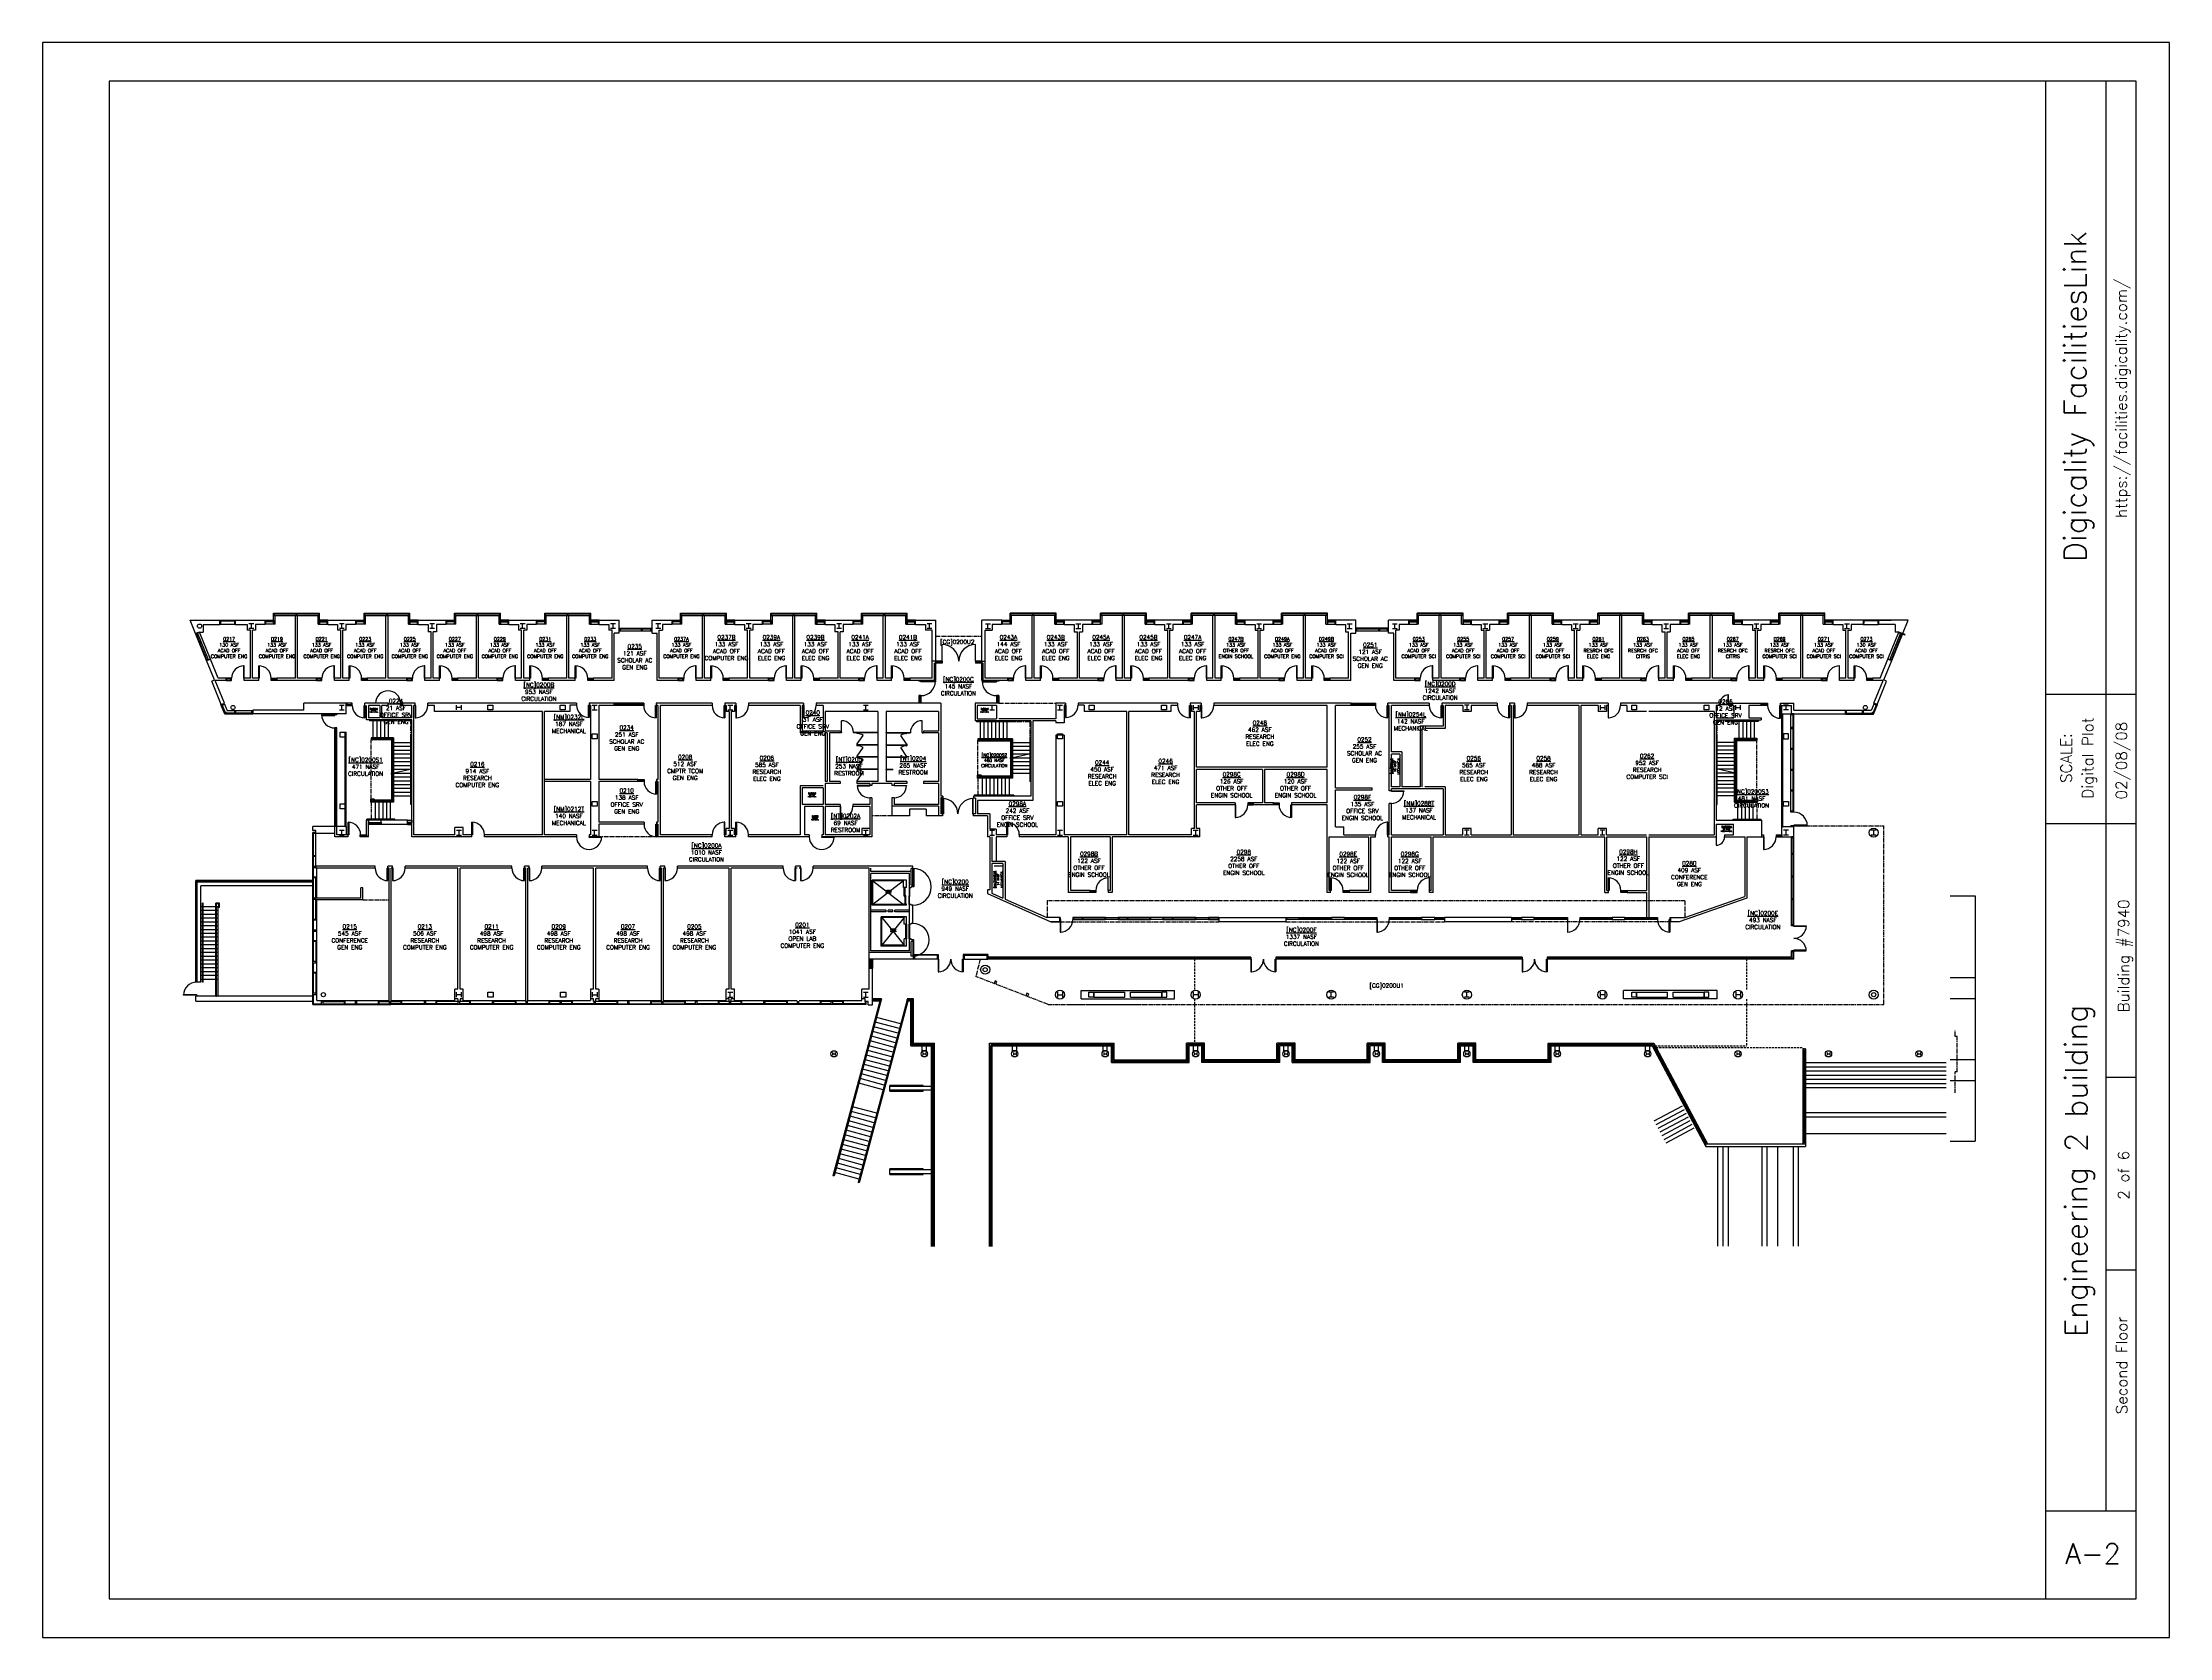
# Model space of a CAD drawing. Header units: inches. Extents: x 1097 to 7213, y 628 to 5215.
import ezdxf
from ezdxf.enums import TextEntityAlignment as Align

# ---------------------------------------------------------------- set-up
doc = ezdxf.new("R2010")
doc.units = ezdxf.units.IN
doc.header["$LTSCALE"] = 48
doc.header["$MEASUREMENT"] = 0
doc.linetypes.add('CENTER2', pattern=[1.125, 0.75, -0.125, 0.125, -0.125])
doc.linetypes.add('HIDDEN2', pattern=[0.1875, 0.125, -0.0625])
for name, color, linetype in [('a-anno-mtlb', 7, 'Continuous'), ('a-area-iden', 7, 'Continuous'), ('a-clng', 20, 'Continuous'), ('a-cols', 1, 'Continuous'), ('a-door', 3, 'Continuous'), ('a-flor-evtr', 3, 'Continuous'), ('a-flor-hral', 4, 'Continuous'), ('a-flor-strs', 9, 'Continuous'), ('a-flor-tptn', 9, 'Continuous'), ('a-glaz', 5, 'Continuous'), ('a-wall', 7, 'Continuous')]:
    doc.layers.add(name, color=color, linetype=linetype)
doc.styles.get("Standard").update_dxf_attribs({"font": 'romans.shx'})

# ---------------------------------------------------------------- blocks, each defined once
blk = doc.blocks.new('A-ANNO-MTLB')
at = {"layer": 'a-anno-mtlb'}
for p, q in [((5143.6, 99.5), (5143.6, 3995.9)), ((5298.1, 324.6), (5298.1, 3995.9)), ((5375.3, 2421.6), (5143.6, 2421.6)), ((5143.6, 2089.8), (5375.3, 2089.8)), ((5375.3, 1437.7), (5298.1, 1437.7)), ((5375.3, 942.8), (5298.1, 942.8)), ((5375.3, 324.6), (5143.6, 324.6))]:
    blk.add_line(p, q, dxfattribs=at)
for points in [[(5460.6, 4095.5), (0, 4095.5), (0, 0), (5460.6, 0)], [(170.6, 99.5), (5375.3, 99.5), (5375.3, 3995.9), (170.6, 3995.9)]]:
    blk.add_lwpolyline(points, close=True, dxfattribs=at)
at = {"layer": 'a-anno-mtlb', "insert": (5195.4, 2258.1), "char_height": 28.44, "width": 270.187, "attachment_point": 5, "rotation": 90}
blk.add_mtext('SCALE:', dxfattribs=at)
at = {"layer": 'a-anno-mtlb'}
for tag, height, p in [('SYSTEM', 56.9, (5218.6, 3186.2)), ('ADDRESS', 28.4, (5336.8, 3182.1)), ('SCALE', 28.4, (5250.6, 2258.1)), ('DATE', 28.4, (5337.2, 2251.5)), ('BLDG_ID', 28.4, (5342.9, 1750.3)), ('BLDG_NAME', 56.9, (5221.1, 1198.2)), ('FLOOR_ID', 28.4, (5342.9, 1187)), ('FLOOR_NAME', 28.4, (5338, 698.6))]:
    blk.add_attdef(tag, text='', height=height, rotation=90, dxfattribs=at).set_placement(p, align=Align.MIDDLE_CENTER)
blk.add_attdef('NUMBER', text='', height=51.8, dxfattribs=at).set_placement((5264.6, 215.3), align=Align.MIDDLE_CENTER)

msp = doc.modelspace()

# ---------------------------------------------------------------- linework, layer by layer
at = {"layer": 'a-clng', "linetype": 'CENTER2', "ltscale": 0.333333}
for p, q in [((3665.9, 3507.2), (3797.9, 3507.2)), ((3846.9, 3314.2), (4010.9, 3314.2)), ((2042.4, 3038.7), (2042.4, 3208.7)), ((3786.9, 3107.7), (3786.9, 3205.7)), ((6026.4, 3038.7), (6026.4, 3207.7)), ((3786.9, 3098.7), (3786.9, 3049.7)), ((2042.4, 3029.7), (2042.4, 2980.7)), ((6026.4, 3029.7), (6026.4, 2981.2)), ((3539.9, 2990.2), (3481.9, 2990.2)), ((6132.9, 2962.2), (6391.9, 2962.2)), ((6391.9, 2448.2), (6391.9, 2962.2)), ((2866.9, 2930.2), (2696.9, 2930.2)), ((2017.9, 2749.2), (2093.9, 2749.2)), ((5819.9, 2746.2), (3985.9, 2746.2)), ((3985.9, 2746.2), (3985.9, 2698.2)), ((5819.9, 2746.2), (5819.9, 2698.2)), ((4021.9, 2686.2), (4479.4, 2686.2)), ((4672.4, 2686.2), (5128.4, 2686.2)), ((5778.9, 2686.2), (5321.4, 2686.2)), ((3793.9, 2578.2), (3780.7, 2528.6)), ((3988.9, 2448.2), (3780.7, 2528.6)), ((3988.9, 2448.2), (4263.9, 2448.2)), ((4045.9, 2448.2), (6391.9, 2448.2)), ((6596.9, 2356.2), (6596.9, 2374.2)), ((6602.9, 2356.2), (6596.9, 2356.2)), ((6602.9, 2254.2), (6602.9, 2356.2)), ((6596.9, 2194.2), (6596.9, 2254.2)), ((6602.9, 2254.2), (6596.9, 2254.2))]:
    msp.add_line(p, q, dxfattribs=at)
at = {"layer": 'a-clng', "linetype": 'CENTER2', "ltscale": 0.4}
for p, q in [((2155.9, 3263.7), (2115.4, 3263.7)), ((2155.9, 3212.2), (2155.9, 3263.7)), ((3935.9, 3260.7), (3894.9, 3260.7)), ((3935.9, 3260.7), (3935.9, 3213.2)), ((5912.9, 3262.7), (5953.4, 3262.7)), ((5912.9, 3212.2), (5912.9, 3262.7))]:
    msp.add_line(p, q, dxfattribs=at)
at = {"layer": 'a-clng', "linetype": 'HIDDEN2'}
for p, q in [((4409.9, 2578.2), (4409.9, 2488.9)), ((5996.9, 2578.2), (5996.9, 2489.2)), ((4409.9, 2463.6), (4409.9, 2337.2)), ((5996.9, 2463.2), (5996.9, 2329.2)), ((5734.5, 2329.2), (5996.9, 2329.2)), ((5737.2, 2324.2), (6158.9, 2324.2))]:
    msp.add_line(p, q, dxfattribs=at)
at = {"layer": 'a-cols'}
for p, q in [((1704.9, 3543.2), (1690.9, 3543.2)), ((1704.9, 3529.2), (1690.9, 3529.2)), ((1697.9, 3529.2), (1697.9, 3543.2)), ((1964.9, 3543.2), (1950.9, 3543.2)), ((1964.9, 3529.2), (1950.9, 3529.2)), ((1957.9, 3529.2), (1957.9, 3543.2)), ((2224.9, 3543.2), (2210.9, 3543.2)), ((2224.9, 3529.2), (2210.9, 3529.2)), ((2217.9, 3529.2), (2217.9, 3543.2)), ((2484.9, 3543.2), (2470.9, 3543.2)), ((2484.9, 3529.2), (2470.9, 3529.2)), ((2477.9, 3529.2), (2477.9, 3543.2)), ((2744.9, 3543.2), (2730.9, 3543.2)), ((2744.9, 3529.2), (2730.9, 3529.2)), ((2737.9, 3529.2), (2737.9, 3543.2)), ((2874.9, 3543.2), (2860.9, 3543.2)), ((2874.9, 3529.2), (2860.9, 3529.2)), ((2867.9, 3529.2), (2867.9, 3543.2)), ((3134.9, 3543.2), (3120.9, 3543.2)), ((3134.9, 3529.2), (3120.9, 3529.2)), ((3127.9, 3529.2), (3127.9, 3543.2)), ((3394.9, 3543.2), (3380.9, 3543.2)), ((3394.9, 3529.2), (3380.9, 3529.2)), ((3387.9, 3529.2), (3387.9, 3543.2)), ((3654.9, 3543.2), (3640.9, 3543.2)), ((3654.9, 3529.2), (3640.9, 3529.2)), ((3647.9, 3529.2), (3647.9, 3543.2)), ((3808.9, 3543.2), (3822.9, 3543.2)), ((3808.9, 3529.2), (3822.9, 3529.2)), ((3815.9, 3529.2), (3815.9, 3543.2)), ((4068.9, 3543.2), (4082.9, 3543.2)), ((4068.9, 3529.2), (4082.9, 3529.2)), ((4075.9, 3529.2), (4075.9, 3543.2)), ((4328.9, 3543.2), (4342.9, 3543.2)), ((4328.9, 3529.2), (4342.9, 3529.2)), ((4335.9, 3529.2), (4335.9, 3543.2)), ((4588.9, 3543.2), (4602.9, 3543.2)), ((4588.9, 3529.2), (4602.9, 3529.2)), ((4595.9, 3529.2), (4595.9, 3543.2)), ((4848.9, 3543.2), (4862.9, 3543.2)), ((4848.9, 3529.2), (4862.9, 3529.2)), ((4855.9, 3529.2), (4855.9, 3543.2)), ((4978.9, 3543.2), (4992.9, 3543.2)), ((4978.9, 3529.2), (4992.9, 3529.2)), ((4985.9, 3529.2), (4985.9, 3543.2)), ((5238.9, 3543.2), (5252.9, 3543.2)), ((5238.9, 3529.2), (5252.9, 3529.2)), ((5245.9, 3529.2), (5245.9, 3543.2)), ((5498.9, 3543.2), (5512.9, 3543.2)), ((5498.9, 3529.2), (5512.9, 3529.2)), ((5505.9, 3529.2), (5505.9, 3543.2)), ((5758.9, 3543.2), (5772.9, 3543.2)), ((5758.9, 3529.2), (5772.9, 3529.2)), ((5765.9, 3529.2), (5765.9, 3543.2)), ((6018.9, 3543.2), (6032.9, 3543.2)), ((6018.9, 3529.2), (6032.9, 3529.2)), ((6025.9, 3529.2), (6025.9, 3543.2)), ((6278.9, 3543.2), (6292.9, 3543.2)), ((6278.9, 3529.2), (6292.9, 3529.2)), ((6285.9, 3529.2), (6285.9, 3543.2)), ((1950.9, 3309.2), (1964.9, 3309.2)), ((1957.9, 3295.2), (1957.9, 3309.2)), ((2287.9, 3295.2), (2287.9, 3309.2)), ((2301.9, 3295.2), (2301.9, 3309.2)), ((2377.9, 3309.2), (2391.9, 3309.2)), ((2377.9, 3295.2), (2377.9, 3309.2)), ((2391.9, 3309.2), (2391.9, 3295.2)), ((2585.9, 3309.2), (2599.9, 3309.2)), ((2585.9, 3295.2), (2585.9, 3309.2)), ((2599.9, 3309.2), (2599.9, 3295.2)), ((2677.9, 3309.2), (2691.9, 3309.2)), ((2684.9, 3295.2), (2684.9, 3309.2)), ((3067.9, 3309.2), (3081.9, 3309.2)), ((3074.9, 3295.2), (3074.9, 3309.2)), ((3457.9, 3309.2), (3471.9, 3309.2)), ((3464.9, 3295.2), (3464.9, 3309.2)), ((3820.9, 3309.2), (3834.9, 3309.2)), ((3827.9, 3295.2), (3827.9, 3309.2)), ((4015.9, 3309.2), (4029.9, 3309.2)), ((4022.9, 3295.2), (4022.9, 3309.2)), ((4106.9, 3309.2), (4120.9, 3309.2)), ((4106.9, 3295.2), (4106.9, 3309.2)), ((4120.9, 3309.2), (4120.9, 3295.2)), ((4314.9, 3309.2), (4328.9, 3309.2)), ((4314.9, 3295.2), (4314.9, 3309.2)), ((4328.9, 3309.2), (4328.9, 3295.2)), ((4405.9, 3309.2), (4405.9, 3295.2)), ((4419.9, 3309.2), (4419.9, 3295.2)), ((5199.9, 3309.2), (5185.9, 3309.2)), ((5192.9, 3309.2), (5192.9, 3295.2)), ((5575.9, 3309.2), (5575.9, 3295.2)), ((5589.9, 3309.2), (5589.9, 3295.2)), ((5666.9, 3309.2), (5680.9, 3309.2)), ((5666.9, 3295.2), (5666.9, 3309.2)), ((5680.9, 3309.2), (5680.9, 3295.2)), ((5874.9, 3309.2), (5888.9, 3309.2)), ((5874.9, 3295.2), (5874.9, 3309.2)), ((5888.9, 3309.2), (5888.9, 3295.2)), ((5965.9, 3295.2), (5965.9, 3309.2)), ((5979.9, 3295.2), (5979.9, 3309.2)), ((6117.9, 3309.2), (6103.9, 3309.2)), ((6110.9, 3295.2), (6110.9, 3309.2)), ((1950.9, 3295.2), (1964.9, 3295.2)), ((2301.9, 3302.2), (2287.9, 3302.2)), ((2391.9, 3295.2), (2377.9, 3295.2)), ((2599.9, 3295.2), (2585.9, 3295.2)), ((2677.9, 3295.2), (2691.9, 3295.2)), ((3067.9, 3295.2), (3081.9, 3295.2)), ((3457.9, 3295.2), (3471.9, 3295.2)), ((3820.9, 3295.2), (3834.9, 3295.2)), ((4015.9, 3295.2), (4029.9, 3295.2)), ((4120.9, 3295.2), (4106.9, 3295.2)), ((4328.9, 3295.2), (4314.9, 3295.2)), ((4405.9, 3302.2), (4419.9, 3302.2)), ((5199.9, 3295.2), (5185.9, 3295.2)), ((5575.9, 3302.2), (5589.9, 3302.2)), ((5680.9, 3295.2), (5666.9, 3295.2)), ((5888.9, 3295.2), (5874.9, 3295.2)), ((5965.9, 3302.2), (5979.9, 3302.2)), ((6117.9, 3295.2), (6103.9, 3295.2)), ((1952.9, 3231.2), (1966.9, 3231.2)), ((1952.9, 3217.2), (1952.9, 3231.2)), ((1966.9, 3217.2), (1952.9, 3217.2)), ((1966.9, 3231.2), (1966.9, 3217.2)), ((2677.9, 3226.2), (2691.9, 3226.2)), ((2677.9, 3212.2), (2677.9, 3226.2)), ((2691.9, 3212.2), (2677.9, 3212.2)), ((2691.9, 3226.2), (2691.9, 3212.2)), ((4015.9, 3226.2), (4029.9, 3226.2)), ((4015.9, 3212.2), (4015.9, 3226.2)), ((4029.9, 3212.2), (4015.9, 3212.2)), ((4029.9, 3226.2), (4029.9, 3212.2)), ((6103.9, 3226.2), (6103.9, 3212.2)), ((6117.9, 3226.2), (6103.9, 3226.2)), ((6103.9, 3212.2), (6117.9, 3212.2)), ((6117.9, 3212.2), (6117.9, 3226.2)), ((1952.9, 3025.2), (1966.9, 3025.2)), ((1952.9, 3011.2), (1952.9, 3025.2)), ((1966.9, 3011.2), (1952.9, 3011.2)), ((1966.9, 3025.2), (1966.9, 3011.2)), ((2677.9, 3032.2), (2691.9, 3032.2)), ((2677.9, 3018.2), (2677.9, 3032.2)), ((2691.9, 3018.2), (2677.9, 3018.2)), ((2691.9, 3032.2), (2691.9, 3018.2)), ((4015.9, 3032.2), (4029.9, 3032.2)), ((4015.9, 3018.2), (4015.9, 3032.2)), ((4029.9, 3018.2), (4015.9, 3018.2)), ((4029.9, 3032.2), (4029.9, 3018.2)), ((6103.9, 3018.2), (6103.9, 3032.2)), ((6103.9, 3032.2), (6117.9, 3032.2)), ((6117.9, 3018.2), (6103.9, 3018.2)), ((6117.9, 3032.2), (6117.9, 3018.2)), ((1950.9, 2949.2), (1964.9, 2949.2)), ((1957.9, 2935.2), (1957.9, 2949.2)), ((2287.9, 2949.2), (2301.9, 2949.2)), ((2294.9, 2935.2), (2294.9, 2949.2)), ((2677.9, 2949.2), (2691.9, 2949.2)), ((2684.9, 2935.2), (2684.9, 2949.2)), ((3067.9, 2949.2), (3081.9, 2949.2)), ((3067.9, 2949.2), (3081.9, 2949.2)), ((3074.9, 2935.2), (3074.9, 2949.2)), ((3074.9, 2949.2), (3074.9, 2935.2)), ((3457.9, 2949.2), (3471.9, 2949.2)), ((3464.9, 2935.2), (3464.9, 2949.2)), ((3820.9, 2949.2), (3834.9, 2949.2)), ((3827.9, 2935.2), (3827.9, 2949.2)), ((4015.9, 2949.2), (4029.9, 2949.2)), ((4022.9, 2935.2), (4022.9, 2949.2)), ((4405.9, 2949.2), (4419.9, 2949.2)), ((4412.9, 2949.2), (4412.9, 2935.2)), ((5199.9, 2949.2), (5185.9, 2949.2)), ((5192.9, 2935.2), (5192.9, 2949.2)), ((5589.9, 2949.2), (5575.9, 2949.2)), ((5582.9, 2935.2), (5582.9, 2949.2)), ((6117.9, 2949.2), (6103.9, 2949.2)), ((6110.9, 2935.2), (6110.9, 2949.2)), ((6369.9, 2949.2), (6355.9, 2949.2)), ((6362.9, 2935.2), (6362.9, 2949.2)), ((1950.9, 2935.2), (1964.9, 2935.2)), ((2287.9, 2935.2), (2301.9, 2935.2)), ((2677.9, 2935.2), (2691.9, 2935.2)), ((3067.9, 2935.2), (3081.9, 2935.2)), ((3067.9, 2935.2), (3081.9, 2935.2)), ((3457.9, 2935.2), (3471.9, 2935.2)), ((3820.9, 2935.2), (3834.9, 2935.2)), ((4015.9, 2935.2), (4029.9, 2935.2)), ((4405.9, 2935.2), (4419.9, 2935.2)), ((5199.9, 2935.2), (5185.9, 2935.2)), ((5589.9, 2935.2), (5575.9, 2935.2)), ((6117.9, 2935.2), (6103.9, 2935.2)), ((6369.9, 2935.2), (6355.9, 2935.2)), ((3836.2, 2515.7), (3833.3, 2508.3)), ((3840.9, 2513.9), (3838, 2506.5)), ((2287.9, 2469.2), (2287.9, 2483.2)), ((2301.9, 2476.2), (2287.9, 2476.2)), ((2301.9, 2469.2), (2301.9, 2483.2)), ((2377.9, 2483.2), (2392.9, 2483.2)), ((2377.9, 2469.2), (2377.9, 2483.2)), ((2392.9, 2469.2), (2377.9, 2469.2)), ((2392.9, 2483.2), (2392.9, 2469.2)), ((2586.9, 2483.2), (2601.9, 2483.2)), ((2586.9, 2469.2), (2586.9, 2483.2)), ((2601.9, 2469.2), (2586.9, 2469.2)), ((2601.9, 2483.2), (2601.9, 2469.2)), ((2677.9, 2483.2), (2677.9, 2469.2)), ((2677.9, 2476.2), (2691.9, 2476.2)), ((2691.9, 2483.2), (2691.9, 2469.2)), ((3067.9, 2483.2), (3081.9, 2483.2)), ((3067.9, 2469.2), (3081.9, 2469.2)), ((3074.9, 2469.2), (3074.9, 2483.2)), ((3457.9, 2483.2), (3471.9, 2483.2)), ((3457.9, 2469.2), (3471.9, 2469.2)), ((3464.9, 2469.2), (3464.9, 2483.2)), ((3927.6, 2480.5), (3924.8, 2473)), ((3932.3, 2478.7), (3929.4, 2471.2)), ((4015.9, 2483.2), (4015.9, 2469.2)), ((4015.9, 2476.2), (4029.9, 2476.2)), ((4029.9, 2483.2), (4029.9, 2469.2)), ((4105.9, 2483.2), (4119.9, 2483.2)), ((4105.9, 2469.2), (4105.9, 2483.2)), ((4119.9, 2469.2), (4105.9, 2469.2)), ((4119.9, 2483.2), (4119.9, 2469.2)), ((4329.9, 2483.2), (4315.9, 2483.2)), ((4315.9, 2483.2), (4315.9, 2469.2)), ((4315.9, 2469.2), (4329.9, 2469.2)), ((4329.9, 2469.2), (4329.9, 2483.2)), ((4405.9, 2483.2), (4405.9, 2469.2)), ((4419.9, 2476.2), (4405.9, 2476.2)), ((4419.9, 2483.2), (4419.9, 2469.2)), ((4809.9, 2483.2), (4795.9, 2483.2)), ((4809.9, 2469.2), (4795.9, 2469.2)), ((4802.9, 2469.2), (4802.9, 2483.2)), ((5199.9, 2483.2), (5185.9, 2483.2)), ((5199.9, 2469.2), (5185.9, 2469.2)), ((5192.9, 2469.2), (5192.9, 2483.2)), ((5575.9, 2483.2), (5575.9, 2469.2)), ((5589.9, 2476.2), (5575.9, 2476.2)), ((5589.9, 2483.2), (5589.9, 2469.2)), ((5666.9, 2483.2), (5680.9, 2483.2)), ((5666.9, 2469.2), (5666.9, 2483.2)), ((5680.9, 2469.2), (5666.9, 2469.2)), ((5680.9, 2483.2), (5680.9, 2469.2)), ((5888.9, 2483.2), (5874.9, 2483.2)), ((5874.9, 2483.2), (5874.9, 2469.2)), ((5874.9, 2469.2), (5888.9, 2469.2)), ((5888.9, 2469.2), (5888.9, 2483.2)), ((5965.9, 2483.2), (5965.9, 2469.2)), ((5979.9, 2476.2), (5965.9, 2476.2)), ((5979.9, 2483.2), (5979.9, 2469.2)), ((3368.9, 2310.2), (3368.9, 2302.2)), ((3368.9, 2306.2), (3376.9, 2306.2)), ((3376.9, 2310.2), (3376.9, 2302.2)), ((3628.9, 2310.2), (3628.9, 2302.2)), ((3628.9, 2306.2), (3636.9, 2306.2)), ((3636.9, 2310.2), (3636.9, 2302.2)), ((3888.9, 2310.2), (3888.9, 2302.2)), ((3888.9, 2306.2), (3896.9, 2306.2)), ((3896.9, 2310.2), (3896.9, 2302.2)), ((4148.9, 2310.2), (4148.9, 2302.2)), ((4148.9, 2306.2), (4156.9, 2306.2)), ((4156.9, 2310.2), (4156.9, 2302.2)), ((4408.9, 2310.2), (4408.9, 2302.2)), ((4408.9, 2306.2), (4416.9, 2306.2)), ((4416.9, 2310.2), (4416.9, 2302.2)), ((4668.9, 2310.2), (4668.9, 2302.2)), ((4668.9, 2306.2), (4676.9, 2306.2)), ((4676.9, 2310.2), (4676.9, 2302.2)), ((4928.9, 2310.2), (4928.9, 2302.2)), ((4928.9, 2306.2), (4936.9, 2306.2)), ((4936.9, 2310.2), (4936.9, 2302.2)), ((5188.9, 2310.2), (5188.9, 2302.2)), ((5188.9, 2306.2), (5196.9, 2306.2)), ((5196.9, 2310.2), (5196.9, 2302.2)), ((5448.9, 2310.2), (5448.9, 2302.2)), ((5448.9, 2306.2), (5456.9, 2306.2)), ((5456.9, 2310.2), (5456.9, 2302.2)), ((5708.9, 2310.2), (5708.9, 2302.2)), ((5708.9, 2306.2), (5716.9, 2306.2)), ((5716.9, 2310.2), (5716.9, 2302.2)), ((5968.9, 2310.2), (5968.9, 2302.2)), ((5968.9, 2306.2), (5976.9, 2306.2)), ((5976.9, 2310.2), (5976.9, 2302.2)), ((6228.9, 2310.2), (6228.9, 2302.2)), ((6228.9, 2306.2), (6236.9, 2306.2)), ((6236.9, 2310.2), (6236.9, 2302.2)), ((6488.9, 2310.2), (6488.9, 2302.2)), ((6488.9, 2306.2), (6496.9, 2306.2)), ((6496.9, 2310.2), (6496.9, 2302.2))]:
    msp.add_line(p, q, dxfattribs=at)
at = {"layer": 'a-cols', "ltscale": 0.333333}
for p, q in [((3838, 2506.5), (3833.3, 2508.3)), ((3840.9, 2513.9), (3836.2, 2515.7)), ((3929.4, 2471.2), (3924.8, 2473)), ((3932.3, 2478.7), (3927.6, 2480.5))]:
    msp.add_line(p, q, dxfattribs=at)
at = {"layer": 'a-cols'}
for centre, radius in [((1548.9, 3536.2), 6), ((1644.9, 3302.2), 6), ((6338.9, 3302.2), 6), ((6362.9, 2942.2), 13), ((3807.9, 2548.2), 13), ((3807.9, 2548.2), 6), ((1904.9, 2476.2), 6), ((4022.9, 2476.2), 13), ((4412.9, 2476.2), 13), ((4802.9, 2476.2), 13), ((5192.9, 2476.2), 13), ((5582.9, 2476.2), 13), ((5972.9, 2476.2), 13), ((6362.9, 2476.2), 13), ((6362.9, 2476.2), 6), ((3372.9, 2306.2), 9), ((3632.9, 2306.2), 9), ((3892.9, 2306.2), 9), ((4152.9, 2306.2), 9), ((4412.9, 2306.2), 9), ((4672.9, 2306.2), 9), ((4932.9, 2306.2), 9), ((5192.9, 2306.2), 9), ((5452.9, 2306.2), 9), ((5712.9, 2306.2), 9), ((5972.9, 2306.2), 9), ((6232.9, 2306.2), 9), ((6492.9, 2306.2), 9)]:
    msp.add_circle(centre, radius, dxfattribs=at)
at = {"layer": 'a-door'}
for p, q in [((3683.9, 3435.2), (3683.9, 3483.2)), ((3779.9, 3435.2), (3779.9, 3483.2)), ((1676.9, 3422.2), (1675.1, 3422.2)), ((1675.1, 3422.2), (1675.1, 3386.2)), ((1675.1, 3386.2), (1676.9, 3386.2)), ((1676.9, 3386.2), (1676.9, 3422.2)), ((1718.9, 3386.2), (1718.9, 3422.2)), ((1718.9, 3422.2), (1720.7, 3422.2)), ((1720.7, 3386.2), (1718.9, 3386.2)), ((1720.7, 3422.2), (1720.7, 3386.2)), ((1936.9, 3422.2), (1935.1, 3422.2)), ((1935.1, 3422.2), (1935.1, 3386.2)), ((1935.1, 3386.2), (1936.9, 3386.2)), ((1936.9, 3386.2), (1936.9, 3422.2)), ((1978.9, 3386.2), (1978.9, 3422.2)), ((1978.9, 3422.2), (1980.7, 3422.2)), ((1980.7, 3386.2), (1978.9, 3386.2)), ((1980.7, 3422.2), (1980.7, 3386.2)), ((2196.9, 3422.2), (2195.1, 3422.2)), ((2195.1, 3422.2), (2195.1, 3386.2)), ((2195.1, 3386.2), (2196.9, 3386.2)), ((2196.9, 3386.2), (2196.9, 3422.2)), ((2238.9, 3386.2), (2238.9, 3422.2)), ((2238.9, 3422.2), (2240.7, 3422.2)), ((2240.7, 3386.2), (2238.9, 3386.2)), ((2240.7, 3422.2), (2240.7, 3386.2)), ((2456.9, 3422.2), (2455.1, 3422.2)), ((2455.1, 3422.2), (2455.1, 3386.2)), ((2455.1, 3386.2), (2456.9, 3386.2)), ((2456.9, 3386.2), (2456.9, 3422.2)), ((2498.9, 3386.2), (2498.9, 3422.2)), ((2498.9, 3422.2), (2500.7, 3422.2)), ((2500.7, 3386.2), (2498.9, 3386.2)), ((2500.7, 3422.2), (2500.7, 3386.2)), ((2628.9, 3386.2), (2628.9, 3422.2)), ((2628.9, 3422.2), (2630.7, 3422.2)), ((2630.7, 3386.2), (2628.9, 3386.2)), ((2630.7, 3422.2), (2630.7, 3386.2)), ((2976.9, 3422.2), (2975.1, 3422.2)), ((2975.1, 3422.2), (2975.1, 3386.2)), ((2975.1, 3386.2), (2976.9, 3386.2)), ((2976.9, 3386.2), (2976.9, 3422.2)), ((3018.9, 3386.2), (3018.9, 3422.2)), ((3018.9, 3422.2), (3020.7, 3422.2)), ((3020.7, 3386.2), (3018.9, 3386.2)), ((3020.7, 3422.2), (3020.7, 3386.2)), ((3236.9, 3422.2), (3235.1, 3422.2)), ((3235.1, 3422.2), (3235.1, 3386.2)), ((3235.1, 3386.2), (3236.9, 3386.2)), ((3236.9, 3386.2), (3236.9, 3422.2)), ((3278.9, 3386.2), (3278.9, 3422.2)), ((3278.9, 3422.2), (3280.7, 3422.2)), ((3280.7, 3386.2), (3278.9, 3386.2)), ((3280.7, 3422.2), (3280.7, 3386.2)), ((3496.9, 3422.2), (3495.1, 3422.2)), ((3495.1, 3422.2), (3495.1, 3386.2)), ((3495.1, 3386.2), (3496.9, 3386.2)), ((3496.9, 3386.2), (3496.9, 3422.2)), ((3538.9, 3386.2), (3538.9, 3422.2)), ((3538.9, 3422.2), (3540.7, 3422.2)), ((3540.7, 3386.2), (3538.9, 3386.2)), ((3540.7, 3422.2), (3540.7, 3386.2)), ((3622.9, 3378.2), (3664.9, 3378.2)), ((3622.9, 3376.1), (3622.9, 3378.2)), ((3664.9, 3376.1), (3622.9, 3376.1)), ((3664.9, 3378.2), (3664.9, 3376.1)), ((3840.9, 3378.2), (3798.9, 3378.2)), ((3798.9, 3378.2), (3798.9, 3376.1)), ((3798.9, 3376.1), (3840.9, 3376.1)), ((3840.9, 3376.1), (3840.9, 3378.2)), ((3924.9, 3422.2), (3923.1, 3422.2)), ((3923.1, 3422.2), (3923.1, 3386.2)), ((3923.1, 3386.2), (3924.9, 3386.2)), ((3924.9, 3386.2), (3924.9, 3422.2)), ((3966.9, 3386.2), (3966.9, 3422.2)), ((3966.9, 3422.2), (3968.7, 3422.2)), ((3968.7, 3386.2), (3966.9, 3386.2)), ((3968.7, 3422.2), (3968.7, 3386.2)), ((4184.9, 3422.2), (4183.1, 3422.2)), ((4183.1, 3422.2), (4183.1, 3386.2)), ((4183.1, 3386.2), (4184.9, 3386.2)), ((4184.9, 3386.2), (4184.9, 3422.2)), ((4226.9, 3386.2), (4226.9, 3422.2)), ((4226.9, 3422.2), (4228.7, 3422.2)), ((4228.7, 3386.2), (4226.9, 3386.2)), ((4228.7, 3422.2), (4228.7, 3386.2)), ((4444.9, 3422.2), (4443.1, 3422.2)), ((4443.1, 3422.2), (4443.1, 3386.2)), ((4443.1, 3386.2), (4444.9, 3386.2)), ((4444.9, 3386.2), (4444.9, 3422.2)), ((4486.9, 3386.2), (4486.9, 3422.2)), ((4486.9, 3422.2), (4488.7, 3422.2)), ((4488.7, 3386.2), (4486.9, 3386.2)), ((4488.7, 3422.2), (4488.7, 3386.2)), ((4704.9, 3422.2), (4703.1, 3422.2)), ((4703.1, 3422.2), (4703.1, 3386.2)), ((4703.1, 3386.2), (4704.9, 3386.2)), ((4704.9, 3386.2), (4704.9, 3422.2)), ((4746.9, 3386.2), (4746.9, 3422.2)), ((4746.9, 3422.2), (4748.7, 3422.2)), ((4748.7, 3386.2), (4746.9, 3386.2)), ((4748.7, 3422.2), (4748.7, 3386.2)), ((5094.9, 3422.2), (5093.1, 3422.2)), ((5093.1, 3422.2), (5093.1, 3386.2)), ((5093.1, 3386.2), (5094.9, 3386.2)), ((5094.9, 3386.2), (5094.9, 3422.2)), ((5224.9, 3422.2), (5223.1, 3422.2)), ((5223.1, 3422.2), (5223.1, 3386.2)), ((5223.1, 3386.2), (5224.9, 3386.2)), ((5224.9, 3386.2), (5224.9, 3422.2)), ((5266.9, 3386.2), (5266.9, 3422.2)), ((5266.9, 3422.2), (5268.7, 3422.2)), ((5268.7, 3386.2), (5266.9, 3386.2)), ((5268.7, 3422.2), (5268.7, 3386.2)), ((5484.9, 3422.2), (5483.1, 3422.2)), ((5483.1, 3422.2), (5483.1, 3386.2)), ((5483.1, 3386.2), (5484.9, 3386.2)), ((5484.9, 3386.2), (5484.9, 3422.2)), ((5526.9, 3386.2), (5526.9, 3422.2)), ((5526.9, 3422.2), (5528.7, 3422.2)), ((5528.7, 3386.2), (5526.9, 3386.2)), ((5528.7, 3422.2), (5528.7, 3386.2)), ((5744.9, 3422.2), (5743.1, 3422.2)), ((5743.1, 3422.2), (5743.1, 3386.2)), ((5743.1, 3386.2), (5744.9, 3386.2)), ((5744.9, 3386.2), (5744.9, 3422.2)), ((5786.9, 3386.2), (5786.9, 3422.2)), ((5786.9, 3422.2), (5788.7, 3422.2)), ((5788.7, 3386.2), (5786.9, 3386.2)), ((5788.7, 3422.2), (5788.7, 3386.2)), ((6004.9, 3422.2), (6003.1, 3422.2)), ((6003.1, 3422.2), (6003.1, 3386.2)), ((6003.1, 3386.2), (6004.9, 3386.2)), ((6004.9, 3386.2), (6004.9, 3422.2)), ((6046.9, 3386.2), (6046.9, 3422.2)), ((6046.9, 3422.2), (6048.7, 3422.2)), ((6048.7, 3386.2), (6046.9, 3386.2)), ((6048.7, 3422.2), (6048.7, 3386.2)), ((6264.9, 3422.2), (6263.1, 3422.2)), ((6263.1, 3422.2), (6263.1, 3386.2)), ((6263.1, 3386.2), (6264.9, 3386.2)), ((6264.9, 3386.2), (6264.9, 3422.2)), ((6306.9, 3386.2), (6306.9, 3422.2)), ((6306.9, 3422.2), (6308.7, 3422.2)), ((6308.7, 3386.2), (6306.9, 3386.2)), ((6308.7, 3422.2), (6308.7, 3386.2)), ((2022.1, 3272.2), (2022.1, 3308.2)), ((2022.1, 3308.2), (2023.9, 3308.2)), ((2023.9, 3308.2), (2023.9, 3272.2)), ((2054.9, 3314.2), (2054.9, 3316)), ((2054.9, 3316), (2090.9, 3316)), ((2090.9, 3314.2), (2054.9, 3314.2)), ((2090.9, 3316), (2090.9, 3314.2)), ((2168.9, 3308.2), (2168.9, 3272.2)), ((2170.7, 3308.2), (2168.9, 3308.2)), ((2170.7, 3272.2), (2170.7, 3308.2)), ((2667.1, 3273.2), (2667.1, 3309.2)), ((2667.1, 3309.2), (2668.9, 3309.2)), ((2668.9, 3309.2), (2668.9, 3273.2)), ((2860.1, 3272.2), (2860.1, 3308.2)), ((2860.1, 3308.2), (2861.9, 3308.2)), ((2861.9, 3308.2), (2861.9, 3272.2)), ((3057.1, 3272.2), (3057.1, 3308.2)), ((3057.1, 3308.2), (3058.9, 3308.2)), ((3058.9, 3308.2), (3058.9, 3272.2)), ((3090.9, 3308.2), (3090.9, 3272.2)), ((3092.7, 3308.2), (3090.9, 3308.2)), ((3092.7, 3272.2), (3092.7, 3308.2)), ((3285.9, 3308.2), (3285.9, 3272.2)), ((3287.7, 3308.2), (3285.9, 3308.2)), ((3287.7, 3272.2), (3287.7, 3308.2)), ((4038.9, 3309.2), (4038.9, 3273.2)), ((4040.7, 3309.2), (4038.9, 3309.2)), ((4040.7, 3273.2), (4040.7, 3309.2)), ((4395.1, 3272.2), (4395.1, 3308.2)), ((4395.1, 3308.2), (4396.9, 3308.2)), ((4396.9, 3308.2), (4396.9, 3272.2)), ((4428.9, 3308.2), (4428.9, 3272.2)), ((4430.7, 3308.2), (4428.9, 3308.2)), ((4430.7, 3272.2), (4430.7, 3308.2)), ((4964.1, 3272.2), (4964.1, 3308.2)), ((4964.1, 3308.2), (4965.9, 3308.2)), ((4965.9, 3308.2), (4965.9, 3272.2)), ((5119.1, 3272.2), (5119.1, 3308.2)), ((5119.1, 3308.2), (5120.9, 3308.2)), ((5120.9, 3308.2), (5120.9, 3272.2)), ((5314.1, 3272.2), (5314.1, 3308.2)), ((5314.1, 3308.2), (5315.9, 3308.2)), ((5315.9, 3308.2), (5315.9, 3272.2)), ((5329.9, 3308.2), (5329.9, 3272.2)), ((5331.7, 3308.2), (5329.9, 3308.2)), ((5331.7, 3272.2), (5331.7, 3308.2)), ((5598.9, 3308.2), (5598.9, 3272.2)), ((5600.7, 3308.2), (5598.9, 3308.2)), ((5600.7, 3272.2), (5600.7, 3308.2)), ((5944.9, 3338.2), (5943.7, 3338.2)), ((5943.7, 3338.2), (5943.7, 3314.2)), ((5943.7, 3314.2), (5944.9, 3314.2)), ((5944.9, 3314.2), (5944.9, 3338.2)), ((6093.1, 3271.2), (6093.1, 3308.2)), ((6093.1, 3308.2), (6094.9, 3308.2)), ((6094.9, 3308.2), (6094.9, 3271.2)), ((1937.9, 3281.2), (1899.9, 3281.2)), ((1899.9, 3281.2), (1899.9, 3279.3)), ((1899.9, 3279.3), (1937.9, 3279.3)), ((1937.9, 3279.3), (1937.9, 3281.2)), ((2023.9, 3272.2), (2022.1, 3272.2)), ((2168.9, 3272.2), (2170.7, 3272.2)), ((2668.9, 3273.2), (2667.1, 3273.2)), ((2861.9, 3272.2), (2860.1, 3272.2)), ((3058.9, 3272.2), (3057.1, 3272.2)), ((3090.9, 3272.2), (3092.7, 3272.2)), ((3285.9, 3272.2), (3287.7, 3272.2)), ((4038.9, 3273.2), (4040.7, 3273.2)), ((4396.9, 3272.2), (4395.1, 3272.2)), ((4428.9, 3272.2), (4430.7, 3272.2)), ((4965.9, 3272.2), (4964.1, 3272.2)), ((5120.9, 3272.2), (5119.1, 3272.2)), ((5315.9, 3272.2), (5314.1, 3272.2)), ((5329.9, 3272.2), (5331.7, 3272.2)), ((5598.9, 3272.2), (5600.7, 3272.2)), ((6094.9, 3271.2), (6093.1, 3271.2)), ((2861.1, 3053.2), (2861.1, 3089.2)), ((2861.1, 3089.2), (2862.9, 3089.2)), ((2862.9, 3089.2), (2862.9, 3053.2)), ((3475.9, 3078.2), (3439.9, 3078.2)), ((3439.9, 3078.2), (3439.9, 3076.4)), ((3439.9, 3076.4), (3475.9, 3076.4)), ((3475.9, 3076.4), (3475.9, 3078.2)), ((3545.9, 3078.2), (3581.9, 3078.2)), ((3545.9, 3076.4), (3545.9, 3078.2)), ((3581.9, 3076.4), (3545.9, 3076.4)), ((3581.9, 3078.2), (3581.9, 3076.4)), ((4975.9, 3062.2), (5011.9, 3062.2)), ((4975.9, 3060.4), (4975.9, 3062.2)), ((5011.9, 3060.4), (4975.9, 3060.4)), ((5011.9, 3062.2), (5011.9, 3060.4)), ((2862.9, 3053.2), (2861.1, 3053.2)), ((3390.9, 3017.2), (3390.9, 2981.2)), ((3392.7, 3017.2), (3390.9, 3017.2)), ((3392.7, 2981.2), (3392.7, 3017.2)), ((3685.4, 2996.2), (3685.4, 3040.2)), ((3685.4, 3040.2), (3687.6, 3040.2)), ((3687.6, 3040.2), (3687.6, 2996.2)), ((3773.4, 3040.2), (3771.2, 3040.2)), ((3771.2, 3040.2), (3771.2, 2996.2)), ((3773.4, 2996.2), (3773.4, 3040.2)), ((4526.9, 3022.2), (4526.9, 2986.2)), ((4528.7, 3022.2), (4526.9, 3022.2)), ((4528.7, 2986.2), (4528.7, 3022.2)), ((4687.1, 2986.2), (4687.1, 3022.2)), ((4687.1, 3022.2), (4688.9, 3022.2)), ((4688.9, 3022.2), (4688.9, 2986.2)), ((1975.9, 2936.2), (1975.9, 2972.2)), ((1975.9, 2972.2), (1977.7, 2972.2)), ((1977.7, 2936.2), (1975.9, 2936.2)), ((1977.7, 2972.2), (1977.7, 2936.2)), ((2331.9, 2936.2), (2331.9, 2972.2)), ((2331.9, 2972.2), (2333.7, 2972.2)), ((2333.7, 2936.2), (2331.9, 2936.2)), ((2333.7, 2972.2), (2333.7, 2936.2)), ((2861.1, 2930.2), (2861.1, 2966.2)), ((2861.1, 2966.2), (2862.9, 2966.2)), ((2862.9, 2966.2), (2862.9, 2930.2)), ((3058.9, 2972.2), (3057.1, 2972.2)), ((3057.1, 2972.2), (3057.1, 2936.2)), ((3057.1, 2936.2), (3058.9, 2936.2)), ((3058.9, 2936.2), (3058.9, 2972.2)), ((3090.9, 2936.2), (3090.9, 2972.2)), ((3090.9, 2972.2), (3092.7, 2972.2)), ((3092.7, 2936.2), (3090.9, 2936.2)), ((3092.7, 2972.2), (3092.7, 2936.2)), ((3390.9, 2981.2), (3392.7, 2981.2)), ((3687.6, 2996.2), (3685.4, 2996.2)), ((3771.2, 2996.2), (3773.4, 2996.2)), ((3869.9, 2936.2), (3869.9, 2972.2)), ((3869.9, 2972.2), (3871.7, 2972.2)), ((3871.7, 2936.2), (3869.9, 2936.2)), ((3871.7, 2972.2), (3871.7, 2936.2)), ((4526.9, 2986.2), (4528.7, 2986.2)), ((4688.9, 2986.2), (4687.1, 2986.2)), ((4965.9, 2972.2), (4964.1, 2972.2)), ((4964.1, 2972.2), (4964.1, 2936.2)), ((4964.1, 2936.2), (4965.9, 2936.2)), ((4965.9, 2936.2), (4965.9, 2972.2)), ((6171.9, 2964.2), (6132.9, 2964.2)), ((6132.9, 2964.2), (6132.9, 2962.2)), ((6132.9, 2962.2), (6171.9, 2962.2)), ((6171.9, 2962.2), (6171.9, 2964.2)), ((2668.9, 2930.2), (2704.9, 2930.2)), ((2668.9, 2928.4), (2668.9, 2930.2)), ((2704.9, 2928.4), (2668.9, 2928.4)), ((2704.9, 2930.2), (2704.9, 2928.4)), ((2862.9, 2930.2), (2861.1, 2930.2)), ((3337.9, 2930.2), (3373.9, 2930.2)), ((3337.9, 2928.4), (3337.9, 2930.2)), ((3373.9, 2928.4), (3337.9, 2928.4)), ((3373.9, 2930.2), (3373.9, 2928.4)), ((5909.9, 2930.2), (5909.9, 2906.2)), ((5911.1, 2930.2), (5909.9, 2930.2)), ((5909.9, 2906.2), (5911.1, 2906.2)), ((5911.1, 2906.2), (5911.1, 2930.2)), ((6045.9, 2930.2), (6045.9, 2894.2)), ((6047.7, 2930.2), (6045.9, 2930.2)), ((6045.9, 2894.2), (6047.7, 2894.2)), ((6047.7, 2894.2), (6047.7, 2930.2)), ((2088.1, 2804.2), (2088.1, 2840.2)), ((2088.1, 2840.2), (2089.9, 2840.2)), ((2089.9, 2840.2), (2089.9, 2804.2)), ((2103.9, 2840.2), (2103.9, 2804.2)), ((2105.7, 2840.2), (2103.9, 2840.2)), ((2105.7, 2804.2), (2105.7, 2840.2)), ((2481.1, 2804.2), (2481.1, 2840.2)), ((2481.1, 2840.2), (2482.9, 2840.2)), ((2482.9, 2840.2), (2482.9, 2804.2)), ((2496.9, 2840.2), (2496.9, 2804.2)), ((2498.7, 2840.2), (2496.9, 2840.2)), ((2498.7, 2804.2), (2498.7, 2840.2)), ((2871.1, 2804.2), (2871.1, 2840.2)), ((2871.1, 2840.2), (2872.9, 2840.2)), ((2872.9, 2840.2), (2872.9, 2804.2)), ((2886.9, 2840.2), (2886.9, 2804.2)), ((2888.7, 2840.2), (2886.9, 2840.2)), ((2888.7, 2804.2), (2888.7, 2840.2)), ((3261.1, 2804.2), (3261.1, 2840.2)), ((3261.1, 2840.2), (3262.9, 2840.2)), ((3262.9, 2840.2), (3262.9, 2804.2)), ((3276.9, 2840.2), (3276.9, 2804.2)), ((3278.7, 2840.2), (3276.9, 2840.2)), ((3278.7, 2804.2), (3278.7, 2840.2)), ((3599.9, 2786.2), (3599.9, 2839.2)), ((3599.9, 2839.2), (3602.6, 2839.2)), ((3602.6, 2839.2), (3602.6, 2786.2)), ((2089.9, 2804.2), (2088.1, 2804.2)), ((2103.9, 2804.2), (2105.7, 2804.2)), ((2482.9, 2804.2), (2481.1, 2804.2)), ((2496.9, 2804.2), (2498.7, 2804.2)), ((2872.9, 2804.2), (2871.1, 2804.2)), ((2886.9, 2804.2), (2888.7, 2804.2)), ((3262.9, 2804.2), (3261.1, 2804.2)), ((3276.9, 2804.2), (3278.7, 2804.2)), ((3575.4, 2759.2), (3575.4, 2784.2)), ((3575.4, 2784.2), (3577.4, 2784.2)), ((3575.4, 2759.2), (3577.4, 2759.2)), ((3577.4, 2736.2), (3577.4, 2784.2)), ((3577.4, 2761.2), (3579.4, 2761.2)), ((3579.4, 2736.2), (3579.4, 2761.2)), ((3588.9, 2735.2), (3588.9, 2760.2)), ((3589.9, 2760.2), (3588.9, 2760.2)), ((3589.9, 2735.2), (3589.9, 2783.2)), ((3590.9, 2783.2), (3589.9, 2783.2)), ((3590.9, 2758.2), (3589.9, 2758.2)), ((3590.9, 2758.2), (3590.9, 2783.2)), ((3602.6, 2786.2), (3599.9, 2786.2)), ((4161.9, 2812.2), (4160.1, 2812.2)), ((4160.1, 2812.2), (4160.1, 2776.2)), ((4160.1, 2776.2), (4161.9, 2776.2)), ((4161.9, 2776.2), (4161.9, 2812.2)), ((4800.9, 2776.2), (4800.9, 2812.2)), ((4800.9, 2812.2), (4802.7, 2812.2)), ((4802.7, 2776.2), (4800.9, 2776.2)), ((4802.7, 2812.2), (4802.7, 2776.2)), ((5085.9, 2812.2), (5084.1, 2812.2)), ((5084.1, 2812.2), (5084.1, 2776.2)), ((5084.1, 2776.2), (5085.9, 2776.2)), ((5085.9, 2776.2), (5085.9, 2812.2)), ((5599.9, 2776.2), (5599.9, 2812.2)), ((5599.9, 2812.2), (5601.7, 2812.2)), ((5601.7, 2776.2), (5599.9, 2776.2)), ((5601.7, 2812.2), (5601.7, 2776.2)), ((3577.4, 2736.2), (3579.4, 2736.2)), ((3589.9, 2735.2), (3588.9, 2735.2)), ((4023.9, 2692.2), (4023.9, 2656.2)), ((4025.7, 2692.2), (4023.9, 2692.2)), ((4023.9, 2692.2), (4023.9, 2656.2)), ((4025.7, 2692.2), (4023.9, 2692.2)), ((4025.7, 2656.2), (4025.7, 2692.2)), ((4025.7, 2656.2), (4025.7, 2692.2)), ((4933.9, 2692.2), (4933.9, 2656.2)), ((4935.7, 2692.2), (4933.9, 2692.2)), ((4935.7, 2656.2), (4935.7, 2692.2)), ((5481.9, 2692.2), (5481.9, 2656.2)), ((5483.7, 2692.2), (5481.9, 2692.2)), ((5483.7, 2656.2), (5483.7, 2692.2)), ((5775.1, 2656.2), (5775.1, 2692.2)), ((5775.1, 2692.2), (5776.9, 2692.2)), ((5776.9, 2692.2), (5776.9, 2656.2)), ((3579.9, 2679.2), (3581.9, 2679.2)), ((3579.9, 2637.2), (3579.9, 2679.2)), ((3581.9, 2658.2), (3579.9, 2658.2)), ((3581.9, 2637.2), (3579.9, 2637.2)), ((3581.9, 2679.2), (3581.9, 2637.2)), ((3588.9, 2679.2), (3589.9, 2679.2)), ((3588.9, 2637.2), (3588.9, 2679.2)), ((3589.9, 2637.2), (3588.9, 2637.2)), ((3589.9, 2679.2), (3589.9, 2637.2)), ((3599.9, 2634.2), (3599.9, 2587.2)), ((3602.3, 2634.2), (3599.9, 2634.2)), ((3602.3, 2587.2), (3602.3, 2634.2)), ((4023.9, 2656.2), (4025.7, 2656.2)), ((4023.9, 2656.2), (4025.7, 2656.2)), ((4933.9, 2656.2), (4935.7, 2656.2)), ((5481.9, 2656.2), (5483.7, 2656.2)), ((5776.9, 2656.2), (5775.1, 2656.2)), ((6132.9, 2674.2), (6168.9, 2674.2)), ((6132.9, 2672.4), (6132.9, 2674.2)), ((6168.9, 2672.4), (6132.9, 2672.4)), ((6168.9, 2674.2), (6168.9, 2672.4)), ((3599.9, 2587.2), (3602.3, 2587.2)), ((3672.9, 2578.2), (3672.9, 2542.2)), ((3674.7, 2578.2), (3672.9, 2578.2)), ((3674.7, 2542.2), (3674.7, 2578.2)), ((3743.1, 2542.2), (3743.1, 2578.2)), ((3743.1, 2578.2), (3744.9, 2578.2)), ((3744.9, 2578.2), (3744.9, 2542.2)), ((4571.9, 2578.2), (4571.9, 2542.2)), ((4573.7, 2578.2), (4571.9, 2578.2)), ((4573.7, 2542.2), (4573.7, 2578.2)), ((4642.1, 2542.2), (4642.1, 2578.2)), ((4642.1, 2578.2), (4643.9, 2578.2)), ((4643.9, 2578.2), (4643.9, 2542.2)), ((5351.9, 2578.2), (5351.9, 2542.2)), ((5353.7, 2578.2), (5351.9, 2578.2)), ((5353.7, 2542.2), (5353.7, 2578.2)), ((5422.1, 2542.2), (5422.1, 2578.2)), ((5422.1, 2578.2), (5423.9, 2578.2)), ((5423.9, 2578.2), (5423.9, 2542.2)), ((6168.9, 2604), (6132.9, 2604)), ((6132.9, 2604), (6132.9, 2602.2)), ((6132.9, 2602.2), (6168.9, 2602.2)), ((6168.9, 2602.2), (6168.9, 2604)), ((3672.9, 2542.2), (3674.7, 2542.2)), ((3744.9, 2542.2), (3743.1, 2542.2)), ((4571.9, 2542.2), (4573.7, 2542.2)), ((4643.9, 2542.2), (4642.1, 2542.2)), ((5351.9, 2542.2), (5353.7, 2542.2)), ((5423.9, 2542.2), (5422.1, 2542.2)), ((1502.9, 2475.2), (1502.9, 2477.1)), ((1502.9, 2477.1), (1539.9, 2477.1)), ((1539.9, 2475.2), (1502.9, 2475.2)), ((1539.9, 2477.1), (1539.9, 2475.2))]:
    msp.add_line(p, q, dxfattribs=at)
for centre, radius, start, end in [((3683.9, 3435.2), 48, 0, 90), ((3779.9, 3435.2), 48, 90, 180), ((1676.9, 3386.2), 36, 90, 180), ((1718.9, 3386.2), 36, 0, 90), ((1936.9, 3386.2), 36, 90, 180), ((1978.9, 3386.2), 36, 0, 90), ((2196.9, 3386.2), 36, 90, 180), ((2238.9, 3386.2), 36, 0, 90), ((2456.9, 3386.2), 36, 90, 180), ((2498.9, 3386.2), 36, 0, 90), ((2628.9, 3386.2), 36, 0, 90), ((2976.9, 3386.2), 36, 90, 180), ((3018.9, 3386.2), 36, 0, 90), ((3236.9, 3386.2), 36, 90, 180), ((3278.9, 3386.2), 36, 0, 90), ((3496.9, 3386.2), 36, 90, 180), ((3538.9, 3386.2), 36, 0, 90), ((3622.9, 3378.2), 42, 270, 0), ((3840.9, 3378.2), 42, 180, 270), ((3924.9, 3386.2), 36, 90, 180), ((3966.9, 3386.2), 36, 0, 90), ((4184.9, 3386.2), 36, 90, 180), ((4226.9, 3386.2), 36, 0, 90), ((4444.9, 3386.2), 36, 90, 180), ((4486.9, 3386.2), 36, 0, 90), ((4704.9, 3386.2), 36, 90, 180), ((4746.9, 3386.2), 36, 0, 90), ((5094.9, 3386.2), 36, 90, 180), ((5224.9, 3386.2), 36, 90, 180), ((5266.9, 3386.2), 36, 0, 90), ((5484.9, 3386.2), 36, 90, 180), ((5526.9, 3386.2), 36, 0, 90), ((5744.9, 3386.2), 36, 90, 180), ((5786.9, 3386.2), 36, 0, 90), ((6004.9, 3386.2), 36, 90, 180), ((6046.9, 3386.2), 36, 0, 90), ((6264.9, 3386.2), 36, 90, 180), ((6306.9, 3386.2), 36, 0, 90), ((2023.9, 3308.2), 36, 180, 270), ((2090.9, 3314.2), 36, 0, 180), ((2168.9, 3308.2), 36, 270, 0), ((2668.9, 3309.2), 36, 180, 270), ((2861.9, 3308.2), 36, 180, 270), ((3058.9, 3308.2), 36, 180, 270), ((3090.9, 3308.2), 36, 270, 0), ((3285.9, 3308.2), 36, 270, 0), ((4038.9, 3309.2), 36, 270, 0), ((4396.9, 3308.2), 36, 180, 270), ((4428.9, 3308.2), 36, 270, 0), ((4965.9, 3308.2), 36, 180, 270), ((5120.9, 3308.2), 36, 180, 270), ((5315.9, 3308.2), 36, 180, 270), ((5329.9, 3308.2), 36, 270, 0), ((5598.9, 3308.2), 36, 270, 0), ((5944.9, 3314.2), 24, 90, 180), ((6094.9, 3308.2), 37, 180, 270), ((1937.9, 3281.2), 38, 180, 270), ((2862.9, 3089.2), 36, 180, 270), ((3475.9, 3078.2), 36, 180, 270), ((3545.9, 3078.2), 36, 270, 0), ((4975.9, 3062.2), 36, 270, 0), ((3390.9, 3017.2), 36, 270, 0), ((3685.4, 2996.2), 44, 0, 90), ((3773.4, 2996.2), 44, 90, 180), ((4526.9, 3022.2), 36, 270, 0), ((4688.9, 3022.2), 36, 180, 270), ((6132.9, 2962.2), 39, 0, 90), ((1975.9, 2936.2), 36, 0, 90), ((2331.9, 2936.2), 36, 0, 90), ((2862.9, 2966.2), 36, 180, 270), ((3058.9, 2936.2), 36, 90, 180), ((3090.9, 2936.2), 36, 0, 90), ((3869.9, 2936.2), 36, 0, 90), ((4965.9, 2936.2), 36, 90, 180), ((2668.9, 2930.2), 36, 180, 0), ((3337.9, 2930.2), 36, 180, 0), ((5909.9, 2930.2), 24, 270, 0), ((6045.9, 2930.2), 36, 270, 0), ((2089.9, 2840.2), 36, 180, 270), ((2103.9, 2840.2), 36, 270, 0), ((2482.9, 2840.2), 36, 180, 270), ((2496.9, 2840.2), 36, 270, 0), ((2872.9, 2840.2), 36, 180, 270), ((2886.9, 2840.2), 36, 270, 0), ((3262.9, 2840.2), 36, 180, 270), ((3276.9, 2840.2), 36, 270, 0), ((3599.9, 2786.2), 53, 270, 90), ((4161.9, 2776.2), 36, 90, 180), ((4800.9, 2776.2), 36, 0, 90), ((5085.9, 2776.2), 36, 90, 180), ((5599.9, 2776.2), 36, 0, 90), ((4023.9, 2692.2), 36, 270, 0), ((4023.9, 2692.2), 36, 270, 0), ((4933.9, 2692.2), 36, 270, 0), ((5481.9, 2692.2), 36, 270, 0), ((5776.9, 2692.2), 36, 180, 270), ((3599.9, 2634.2), 47, 270, 90), ((6132.9, 2674.2), 36, 270, 0), ((6132.9, 2602.2), 36, 0, 90), ((3672.9, 2578.2), 36, 270, 0), ((3744.9, 2578.2), 36, 180, 270), ((4571.9, 2578.2), 36, 270, 0), ((4643.9, 2578.2), 36, 180, 270), ((5351.9, 2578.2), 36, 270, 0), ((5423.9, 2578.2), 36, 180, 270), ((1539.9, 2475.2), 37, 90, 180)]:
    msp.add_arc(centre, radius, start, end, dxfattribs=at)
at = {"layer": 'a-flor-evtr'}
for p, q in [((3482.9, 2733.2), (3482.9, 2805.2)), ((3581.9, 2805.2), (3482.9, 2805.2)), ((3572.9, 2803.2), (3484.9, 2803.2)), ((3484.9, 2735.2), (3484.9, 2803.2)), ((3572.9, 2803.2), (3484.9, 2735.2)), ((3484.9, 2803.2), (3572.9, 2735.2)), ((3572.9, 2784.2), (3572.9, 2803.2)), ((3581.9, 2784.2), (3572.9, 2784.2)), ((3581.9, 2784.2), (3581.9, 2805.2)), ((3581.9, 2733.2), (3482.9, 2733.2)), ((3572.9, 2735.2), (3484.9, 2735.2)), ((3581.9, 2700.2), (3508.9, 2700.2)), ((3508.9, 2616.2), (3508.9, 2700.2)), ((3574.9, 2698.2), (3510.9, 2698.2)), ((3510.9, 2618.2), (3510.9, 2698.2)), ((3574.9, 2698.2), (3510.9, 2618.2)), ((3510.9, 2698.2), (3574.9, 2618.2)), ((3581.9, 2736.2), (3572.9, 2736.2)), ((3572.9, 2735.2), (3572.9, 2736.2)), ((3574.9, 2679.2), (3574.9, 2698.2)), ((3581.9, 2733.2), (3581.9, 2736.2)), ((3581.9, 2679.2), (3581.9, 2700.2)), ((3581.9, 2679.2), (3574.9, 2679.2)), ((3574.9, 2618.2), (3574.9, 2637.2)), ((3581.9, 2637.2), (3574.9, 2637.2)), ((3581.9, 2616.2), (3581.9, 2637.2)), ((3581.9, 2616.2), (3508.9, 2616.2)), ((3574.9, 2618.2), (3510.9, 2618.2))]:
    msp.add_line(p, q, dxfattribs=at)
at = {"layer": 'a-flor-hral', "ltscale": 0.4}
for p, q in [((2115.4, 3265.7), (2037.4, 3265.7)), ((2037.4, 3265.7), (2037.4, 3263.7)), ((2115.4, 3263.7), (2037.4, 3263.7)), ((2115.4, 3265.7), (2115.4, 3263.7)), ((3894.9, 3262.7), (3782.9, 3262.7)), ((3782.9, 3262.7), (3782.9, 3260.7)), ((3894.9, 3260.7), (3782.9, 3260.7)), ((3894.9, 3262.7), (3894.9, 3260.7)), ((5953.4, 3264.7), (6031.4, 3264.7)), ((5953.4, 3264.7), (5953.4, 3262.7)), ((5953.4, 3262.7), (6031.4, 3262.7)), ((6031.4, 3264.7), (6031.4, 3262.7)), ((2106.9, 3214.7), (2042.4, 3214.7)), ((2042.4, 3214.7), (2042.4, 3212.7)), ((2104.9, 3212.7), (2042.4, 3212.7)), ((2044.4, 3210.7), (2045.4, 3210.7)), ((2044.4, 3210.7), (2044.4, 3209.7)), ((2044.4, 3209.7), (2045.4, 3209.7)), ((2045.4, 3211.2), (2045.4, 3209.2)), ((2045.4, 3211.2), (2046.4, 3211.2)), ((2045.4, 3209.2), (2046.4, 3209.2)), ((2046.4, 3211.2), (2046.4, 3209.2)), ((2046.4, 3210.7), (2099.9, 3210.7)), ((2046.4, 3209.7), (2099.9, 3209.7)), ((2101.9, 3205.7), (2101.9, 3206.7)), ((2101.9, 3149.2), (2101.9, 3204.7)), ((2102.9, 3205.7), (2102.9, 3206.7)), ((2102.9, 3149.2), (2102.9, 3204.7)), ((2104.9, 3212.7), (2104.9, 3113.6)), ((2106.9, 3214.7), (2106.9, 3114)), ((2155.9, 3124.7), (2155.9, 3212.2)), ((2157.9, 3125.2), (2157.9, 3212.2)), ((3886.9, 3211.7), (3786.9, 3211.7)), ((3786.9, 3211.7), (3786.9, 3209.7)), ((3884.9, 3209.7), (3786.9, 3209.7)), ((3786.9, 3207.7), (3790.9, 3207.7)), ((3786.9, 3206.7), (3790.9, 3206.7)), ((3791.9, 3207.7), (3832.9, 3207.7)), ((3791.9, 3206.7), (3832.9, 3206.7)), ((3833.9, 3207.7), (3879.9, 3207.7)), ((3833.9, 3206.7), (3879.9, 3206.7)), ((3881.9, 3156.9), (3881.9, 3204.7)), ((3882.9, 3157.1), (3882.9, 3204.7)), ((3884.9, 3209.7), (3884.9, 3157.6)), ((3886.9, 3211.7), (3886.9, 3158)), ((3937.9, 3213.2), (3935.9, 3213.2)), ((3935.9, 3213.2), (3935.9, 3168.7)), ((3937.9, 3213.2), (3937.9, 3169.2)), ((5910.9, 3212.2), (5912.9, 3212.2)), ((5910.9, 3125.2), (5910.9, 3212.2)), ((5912.9, 3124.7), (5912.9, 3212.2)), ((5961.9, 3213.7), (5961.9, 3114)), ((5961.9, 3213.7), (6026.4, 3213.7)), ((5963.9, 3211.7), (5963.9, 3113.6)), ((5963.9, 3211.7), (6026.4, 3211.7)), ((5965.9, 3149.2), (5965.9, 3203.7)), ((5966.9, 3149.2), (5966.9, 3203.7)), ((6022.4, 3209.7), (5968.9, 3209.7)), ((6022.4, 3208.7), (5968.9, 3208.7)), ((6026.4, 3213.7), (6026.4, 3211.7)), ((2101.9, 3112.9), (2101.9, 3148.2)), ((2102.9, 3113.1), (2102.9, 3148.2)), ((5965.9, 3113.1), (5965.9, 3148.2)), ((5966.9, 3112.9), (5966.9, 3148.2))]:
    msp.add_line(p, q, dxfattribs=at)
at = {"layer": 'a-flor-hral'}
for p, q in [((6098.9, 2959.2), (6098.9, 3284.2)), ((6098.9, 3284.2), (6101.9, 3284.2)), ((6099.9, 2959.2), (6099.9, 3284.2)), ((6100.9, 2959.2), (6100.9, 3284.2)), ((6101.9, 2959.2), (6101.9, 3284.2)), ((1967.9, 3231.2), (1968.9, 3231.2)), ((1967.9, 2960.2), (1967.9, 3231.2)), ((1968.9, 2960.2), (1968.9, 3231.2)), ((1969.9, 3231.2), (1970.9, 3231.2)), ((1969.9, 2960.2), (1969.9, 3231.2)), ((1970.9, 2960.2), (1970.9, 3231.2)), ((2099.9, 3209.2), (2099.9, 3211.2)), ((2099.9, 3211.2), (2100.9, 3211.2)), ((2099.9, 3209.2), (2100.9, 3209.2)), ((2100.9, 3209.2), (2100.9, 3211.2)), ((2100.9, 3209.2), (2100.9, 3211.2)), ((2101.9, 3210.7), (2100.9, 3210.7)), ((2101.9, 3209.7), (2100.9, 3209.7)), ((2101.4, 3205.7), (2103.4, 3205.7)), ((2101.4, 3204.7), (2101.4, 3205.7)), ((2101.4, 3205.7), (2103.4, 3205.7)), ((2101.4, 3204.7), (2103.4, 3204.7)), ((2101.9, 3209.7), (2101.9, 3210.7)), ((2101.9, 3206.7), (2102.9, 3206.7)), ((2103.4, 3204.7), (2103.4, 3205.7)), ((2157.9, 3212.2), (2155.9, 3212.2)), ((3786.9, 3206.7), (3786.9, 3207.7)), ((3790.9, 3208.2), (3790.9, 3206.2)), ((3791.9, 3208.2), (3790.9, 3208.2)), ((3791.9, 3206.2), (3790.9, 3206.2)), ((3791.9, 3208.2), (3791.9, 3206.2)), ((3832.9, 3208.2), (3832.9, 3206.2)), ((3833.9, 3208.2), (3832.9, 3208.2)), ((3833.9, 3206.2), (3832.9, 3206.2)), ((3833.9, 3208.2), (3833.9, 3206.2)), ((3879.9, 3206.2), (3879.9, 3208.2)), ((3880.9, 3208.2), (3879.9, 3208.2)), ((3880.9, 3206.2), (3879.9, 3206.2)), ((3880.9, 3206.2), (3880.9, 3208.2)), ((3881.4, 3205.7), (3883.4, 3205.7)), ((3881.4, 3205.7), (3881.4, 3204.7)), ((3881.4, 3204.7), (3883.4, 3204.7)), ((3883.4, 3205.7), (3883.4, 3204.7)), ((5967.4, 3204.7), (5965.4, 3204.7)), ((5965.4, 3204.7), (5965.4, 3203.7)), ((5967.4, 3203.7), (5965.4, 3203.7)), ((5965.9, 3205.7), (5965.9, 3204.7)), ((5966.9, 3205.7), (5965.9, 3205.7)), ((5966.9, 3209.7), (5967.9, 3209.7)), ((5966.9, 3208.7), (5966.9, 3209.7)), ((5966.9, 3208.7), (5967.9, 3208.7)), ((5966.9, 3205.7), (5966.9, 3204.7)), ((5967.4, 3204.7), (5967.4, 3203.7)), ((5967.9, 3208.2), (5967.9, 3210.2)), ((5967.9, 3210.2), (5968.9, 3210.2)), ((5967.9, 3208.2), (5968.9, 3208.2)), ((5968.9, 3208.2), (5968.9, 3210.2)), ((6022.4, 3208.2), (6022.4, 3210.2)), ((6023.4, 3210.2), (6022.4, 3210.2)), ((6023.4, 3208.2), (6022.4, 3208.2)), ((6023.4, 3208.2), (6023.4, 3210.2)), ((6024.4, 3209.7), (6023.4, 3209.7)), ((6024.4, 3208.7), (6023.4, 3208.7)), ((6024.4, 3208.7), (6024.4, 3209.7)), ((2103.4, 3149.2), (2101.4, 3149.2)), ((2101.4, 3148.2), (2101.4, 3149.2)), ((2103.4, 3148.2), (2101.4, 3148.2)), ((2103.4, 3148.2), (2103.4, 3149.2)), ((2155.9, 3023.2), (2155.9, 3124.7)), ((2157.9, 3023.2), (2157.9, 3125.2)), ((3883.4, 3155.2), (3881.4, 3155.2)), ((3881.4, 3154.2), (3881.4, 3155.2)), ((3883.4, 3154.2), (3881.4, 3154.2)), ((3881.9, 3155.2), (3881.9, 3156.9)), ((3881.9, 3105.7), (3881.9, 3154.2)), ((3882.9, 3155.2), (3882.9, 3157.1)), ((3882.9, 3105.7), (3882.9, 3154.2)), ((3883.4, 3154.2), (3883.4, 3155.2)), ((3884.9, 3157.6), (3884.9, 3100.7)), ((3886.9, 3158), (3886.9, 3098.7)), ((3935.9, 3168.7), (3935.9, 3089.7)), ((3937.9, 3169.2), (3937.9, 3089.7)), ((5910.9, 3023.2), (5910.9, 3125.2)), ((5912.9, 3023.2), (5912.9, 3124.7)), ((5965.4, 3149.2), (5967.4, 3149.2)), ((5965.4, 3148.2), (5965.4, 3149.2)), ((5965.4, 3148.2), (5967.4, 3148.2)), ((5967.4, 3148.2), (5967.4, 3149.2)), ((2103.4, 3094.2), (2101.4, 3094.2)), ((2101.4, 3093.2), (2101.4, 3094.2)), ((2103.4, 3093.2), (2101.4, 3093.2)), ((2101.9, 3094.2), (2101.9, 3112.9)), ((2101.9, 3039.7), (2101.9, 3093.2)), ((2102.9, 3094.2), (2102.9, 3113.1)), ((2102.9, 3039.7), (2102.9, 3093.2)), ((2103.4, 3093.2), (2103.4, 3094.2)), ((2104.9, 3113.6), (2104.9, 3031.7)), ((2106.9, 3114), (2106.9, 3029.7)), ((3795.9, 3107.7), (3784.9, 3107.7)), ((3784.9, 3107.7), (3784.9, 3098.7)), ((3886.9, 3098.7), (3784.9, 3098.7)), ((3786.9, 3107.7), (3786.9, 3100.7)), ((3795.9, 3105.7), (3786.9, 3105.7)), ((3884.9, 3100.7), (3786.9, 3100.7)), ((3794.9, 3102.7), (3794.9, 3103.7)), ((3832.9, 3103.7), (3794.9, 3103.7)), ((3832.9, 3102.7), (3794.9, 3102.7)), ((3795.9, 3107.7), (3795.9, 3105.7)), ((3832.9, 3102.2), (3832.9, 3104.2)), ((3833.9, 3104.2), (3832.9, 3104.2)), ((3833.9, 3102.2), (3832.9, 3102.2)), ((3833.9, 3102.2), (3833.9, 3104.2)), ((3879.9, 3103.7), (3833.9, 3103.7)), ((3879.9, 3102.7), (3833.9, 3102.7)), ((3879.9, 3104.2), (3879.9, 3102.2)), ((3880.9, 3104.2), (3879.9, 3104.2)), ((3880.9, 3102.2), (3879.9, 3102.2)), ((3880.9, 3104.2), (3880.9, 3102.2)), ((3881.4, 3105.7), (3883.4, 3105.7)), ((3881.4, 3104.7), (3881.4, 3105.7)), ((3881.4, 3104.7), (3883.4, 3104.7)), ((3883.4, 3104.7), (3883.4, 3105.7)), ((3937.9, 3089.7), (3935.9, 3089.7)), ((5961.9, 3114), (5961.9, 3029.7)), ((5963.9, 3113.6), (5963.9, 3031.7)), ((5965.4, 3094.2), (5967.4, 3094.2)), ((5965.4, 3093.2), (5965.4, 3094.2)), ((5965.4, 3093.2), (5967.4, 3093.2)), ((5965.9, 3094.2), (5965.9, 3113.1)), ((5965.9, 3039.7), (5965.9, 3093.2)), ((5966.9, 3094.2), (5966.9, 3112.9)), ((5966.9, 3039.7), (5966.9, 3093.2)), ((5967.4, 3093.2), (5967.4, 3094.2)), ((2051.4, 3038.7), (2040.4, 3038.7)), ((2040.4, 3038.7), (2040.4, 3029.7)), ((2106.9, 3029.7), (2040.4, 3029.7)), ((2042.4, 3038.7), (2042.4, 3031.7)), ((2051.4, 3036.7), (2042.4, 3036.7)), ((2104.9, 3031.7), (2042.4, 3031.7)), ((2099.9, 3034.7), (2050.4, 3034.7)), ((2050.4, 3033.7), (2050.4, 3034.7)), ((2099.9, 3033.7), (2050.4, 3033.7)), ((2051.4, 3038.7), (2051.4, 3036.7)), ((2099.9, 3035.2), (2099.9, 3033.2)), ((2099.9, 3035.2), (2100.9, 3035.2)), ((2099.9, 3033.2), (2100.9, 3033.2)), ((2100.9, 3035.2), (2100.9, 3033.2)), ((2100.9, 3035.2), (2100.9, 3033.2)), ((2101.9, 3034.7), (2100.9, 3034.7)), ((2101.9, 3033.7), (2100.9, 3033.7)), ((2101.4, 3039.7), (2103.4, 3039.7)), ((2101.4, 3039.7), (2101.4, 3038.7)), ((2101.4, 3038.7), (2103.4, 3038.7)), ((2101.4, 3038.7), (2103.4, 3038.7)), ((2101.9, 3037.7), (2101.9, 3038.7)), ((2101.9, 3037.7), (2102.9, 3037.7)), ((2101.9, 3034.7), (2101.9, 3033.7)), ((2102.9, 3037.7), (2102.9, 3038.7)), ((2103.4, 3039.7), (2103.4, 3038.7)), ((2157.9, 3023.2), (2155.9, 3023.2)), ((3775.9, 3049.7), (3775.9, 3047.7)), ((3889.9, 3049.7), (3775.9, 3049.7)), ((3889.9, 3047.7), (3775.9, 3047.7)), ((3889.9, 3049.7), (3889.9, 3047.7)), ((5910.9, 3023.2), (5912.9, 3023.2)), ((5961.9, 3029.7), (6028.4, 3029.7)), ((5963.9, 3031.7), (6026.4, 3031.7)), ((5967.4, 3039.7), (5965.4, 3039.7)), ((5965.4, 3038.7), (5965.4, 3039.7)), ((5967.4, 3038.7), (5965.4, 3038.7)), ((5965.9, 3037.7), (5965.9, 3038.7)), ((5966.9, 3037.7), (5965.9, 3037.7)), ((5966.9, 3037.7), (5966.9, 3038.7)), ((5966.9, 3034.7), (5967.9, 3034.7)), ((5966.9, 3034.7), (5966.9, 3033.7)), ((5966.9, 3033.7), (5967.9, 3033.7)), ((5967.4, 3038.7), (5967.4, 3039.7)), ((5967.9, 3035.2), (5967.9, 3033.2)), ((5967.9, 3035.2), (5968.9, 3035.2)), ((5967.9, 3033.2), (5968.9, 3033.2)), ((5968.9, 3035.2), (5968.9, 3033.2)), ((5968.9, 3034.7), (6017.4, 3034.7)), ((5968.9, 3033.7), (6017.4, 3033.7)), ((6017.4, 3038.7), (6028.4, 3038.7)), ((6017.4, 3038.7), (6017.4, 3036.7)), ((6017.4, 3036.7), (6026.4, 3036.7)), ((6017.4, 3035.2), (6017.4, 3033.2)), ((6017.4, 3035.2), (6018.4, 3035.2)), ((6017.4, 3033.2), (6018.4, 3033.2)), ((6018.4, 3035.2), (6018.4, 3033.2)), ((6026.4, 3038.7), (6026.4, 3031.7)), ((6028.4, 3038.7), (6028.4, 3029.7)), ((1967.9, 2960.2), (1968.9, 2960.2)), ((1969.9, 2960.2), (1970.9, 2960.2)), ((2029.9, 2978.7), (2029.9, 2980.7)), ((2109.9, 2980.7), (2029.9, 2980.7)), ((2109.9, 2978.7), (2029.9, 2978.7)), ((2109.9, 2978.7), (2109.9, 2980.7)), ((5958.9, 2981.2), (6038.9, 2981.2)), ((5958.9, 2979.2), (5958.9, 2981.2)), ((5958.9, 2979.2), (6038.9, 2979.2)), ((6038.9, 2979.2), (6038.9, 2981.2)), ((6098.9, 2959.2), (6101.9, 2959.2)), ((1871.9, 2802.2), (1539.9, 2802.2)), ((1539.9, 2512.2), (1539.9, 2802.2)), ((1871.9, 2800.2), (1541.9, 2800.2)), ((1541.9, 2512.2), (1541.9, 2800.2)), ((1871.9, 2800.2), (1871.9, 2802.2)), ((1556.9, 2512.2), (1556.9, 2739.2)), ((1558.9, 2739.2), (1556.9, 2739.2)), ((1558.9, 2512.2), (1558.9, 2739.2)), ((1595.9, 2472.2), (1595.9, 2739.2)), ((1605.9, 2739.2), (1595.9, 2739.2)), ((1597.9, 2472.2), (1597.9, 2737.2)), ((1603.9, 2737.2), (1597.9, 2737.2)), ((1603.9, 2727.2), (1603.9, 2737.2)), ((1605.9, 2727.2), (1603.9, 2727.2)), ((1605.9, 2727.2), (1605.9, 2739.2)), ((1541.9, 2512.2), (1539.9, 2512.2)), ((1558.9, 2512.2), (1556.9, 2512.2)), ((1539.9, 2472.2), (1539.9, 2475.2)), ((1541.9, 2475.2), (1539.9, 2475.2)), ((1541.9, 2472.2), (1539.9, 2472.2)), ((1541.9, 2472.2), (1541.9, 2475.2)), ((1595.9, 2472.2), (1597.9, 2472.2)), ((3483.9, 2460.2), (3483.9, 2462.2)), ((3507.8, 2457.2), (3504.7, 2457.2)), ((3508.6, 2460.2), (3509.2, 2462.2)), ((3585.5, 2457.2), (3582.4, 2457.2)), ((3583.2, 2460.2), (3583.7, 2462.2)), ((3455.7, 2274.2), (3370.3, 1955.6)), ((3458.8, 2274.2), (3373.2, 1954.8)), ((3533.3, 2274.2), (3442.8, 1936.2)), ((3536.4, 2274.2), (3445.7, 1935.4)), ((6161.9, 2316.2), (6161.9, 2050.2)), ((6163.9, 2316.2), (6161.9, 2316.2)), ((6163.9, 2316.2), (6163.9, 2050.2)), ((6161.9, 2050.2), (6163.9, 2050.2)), ((3373.2, 1954.8), (3370.3, 1955.6)), ((3445.7, 1935.4), (3442.8, 1936.2))]:
    msp.add_line(p, q, dxfattribs=at)
at = {"layer": 'a-flor-hral', "ltscale": 0.333333}
for p, q in [((3504.7, 2457.2), (3455.7, 2274.2)), ((3507.8, 2457.2), (3458.8, 2274.2)), ((3509.2, 2462.2), (3483.9, 2462.2)), ((3508.6, 2460.2), (3483.9, 2460.2)), ((3582.4, 2457.2), (3533.3, 2274.2)), ((3585.5, 2457.2), (3536.4, 2274.2)), ((3596.9, 2460.2), (3583.2, 2460.2)), ((3598.9, 2462.2), (3583.7, 2462.2)), ((3596.9, 2332.2), (3596.9, 2460.2)), ((3598.9, 2334.2), (3598.9, 2462.2)), ((3596.9, 2332.2), (3658.9, 2332.2)), ((3598.9, 2334.2), (3658.9, 2334.2)), ((3656.9, 1752.2), (3656.9, 2329.2)), ((3656.9, 2329.2), (3658.9, 2329.2)), ((3658.9, 2332.2), (3658.9, 2334.2)), ((3658.9, 1752.2), (3658.9, 2329.2)), ((3822.9, 1752.2), (3822.9, 2329.2)), ((3824.9, 2329.2), (3822.9, 2329.2)), ((3824.9, 1752.2), (3824.9, 2329.2)), ((3825.9, 2334.2), (4175.9, 2334.2)), ((3825.9, 2332.2), (3825.9, 2334.2)), ((3825.9, 2332.2), (4173.9, 2332.2)), ((4173.9, 2284.2), (4173.9, 2332.2)), ((4175.9, 2286.2), (4175.9, 2334.2)), ((4389.9, 2286.2), (4389.9, 2334.2)), ((4435.9, 2334.2), (4389.9, 2334.2)), ((4391.9, 2284.2), (4391.9, 2332.2)), ((4433.9, 2332.2), (4391.9, 2332.2)), ((4433.9, 2284.2), (4433.9, 2332.2)), ((4435.9, 2286.2), (4435.9, 2334.2)), ((4649.9, 2286.2), (4649.9, 2334.2)), ((4695.9, 2334.2), (4649.9, 2334.2)), ((4651.9, 2284.2), (4651.9, 2332.2)), ((4693.9, 2332.2), (4651.9, 2332.2)), ((4693.9, 2284.2), (4693.9, 2332.2)), ((4695.9, 2286.2), (4695.9, 2334.2)), ((4909, 2286.2), (4909, 2334.2)), ((4955, 2334.2), (4909, 2334.2)), ((4911, 2284.2), (4911, 2332.2)), ((4953, 2332.2), (4911, 2332.2)), ((4953, 2284.2), (4953, 2332.2)), ((4955, 2286.2), (4955, 2334.2)), ((5169.9, 2286.2), (5169.9, 2334.2)), ((5215.9, 2334.2), (5169.9, 2334.2)), ((5171.9, 2284.2), (5171.9, 2332.2)), ((5213.9, 2332.2), (5171.9, 2332.2)), ((5213.9, 2284.2), (5213.9, 2332.2)), ((5215.9, 2286.2), (5215.9, 2334.2)), ((5429.9, 2286.2), (5429.9, 2334.2)), ((5429.9, 2334.2), (5728.5, 2334.2)), ((5431.9, 2284.2), (5431.9, 2332.2)), ((5431.9, 2332.2), (5727.3, 2332.2)), ((5727.3, 2332.2), (5877.9, 2049.4)), ((5728.5, 2334.2), (5879.7, 2050.4)), ((4173.9, 2284.2), (4391.9, 2284.2)), ((4175.9, 2286.2), (4389.9, 2286.2)), ((4651.9, 2284.2), (4433.9, 2284.2)), ((4649.9, 2286.2), (4435.9, 2286.2)), ((4911, 2284.2), (4693.9, 2284.2)), ((4909, 2286.2), (4695.9, 2286.2)), ((5171.9, 2284.2), (4953, 2284.2)), ((5169.9, 2286.2), (4955, 2286.2)), ((5431.9, 2284.2), (5213.9, 2284.2)), ((5429.9, 2286.2), (5215.9, 2286.2)), ((5877.9, 2049.4), (5879.7, 2050.4))]:
    msp.add_line(p, q, dxfattribs=at)
at = {"layer": 'a-flor-strs', "ltscale": 0.4}
for p, q in [((2048.4, 3214.7), (2048.4, 3263.7)), ((2059.4, 3214.7), (2059.4, 3263.7)), ((2070.4, 3214.7), (2070.4, 3263.7)), ((2081.4, 3214.7), (2081.4, 3263.7)), ((2092.4, 3214.7), (2092.4, 3263.7)), ((3794.4, 3211.7), (3794.4, 3260.7)), ((3805.4, 3211.7), (3805.4, 3260.7)), ((3816.4, 3211.7), (3816.4, 3260.7)), ((3827.4, 3211.7), (3827.4, 3260.7)), ((3838.4, 3211.7), (3838.4, 3260.7)), ((3849.4, 3211.7), (3849.4, 3260.7)), ((3860.4, 3211.7), (3860.4, 3260.7)), ((3871.4, 3211.7), (3871.4, 3260.7)), ((5976.4, 3213.7), (5976.4, 3262.7)), ((5987.4, 3213.7), (5987.4, 3262.7)), ((5998.4, 3213.7), (5998.4, 3262.7)), ((6009.4, 3213.7), (6009.4, 3262.7)), ((6020.4, 3213.7), (6020.4, 3262.7)), ((2106.9, 3201.7), (2155.9, 3201.7)), ((2106.9, 3190.7), (2155.9, 3190.7)), ((3886.9, 3201.7), (3935.9, 3201.7)), ((3886.9, 3190.7), (3935.9, 3190.7)), ((5961.9, 3201.7), (5912.9, 3201.7)), ((5961.9, 3190.7), (5912.9, 3190.7)), ((2106.9, 3179.7), (2155.9, 3179.7)), ((2106.9, 3168.7), (2155.9, 3168.7)), ((2106.9, 3157.7), (2155.9, 3157.7)), ((2106.9, 3146.7), (2155.9, 3146.7)), ((2106.9, 3135.7), (2155.9, 3135.7)), ((2106.9, 3124.7), (2155.9, 3124.7)), ((3886.9, 3179.7), (3935.9, 3179.7)), ((3886.9, 3168.7), (3935.9, 3168.7)), ((5961.9, 3179.7), (5912.9, 3179.7)), ((5961.9, 3168.7), (5912.9, 3168.7)), ((5961.9, 3157.7), (5912.9, 3157.7)), ((5961.9, 3146.7), (5912.9, 3146.7)), ((5961.9, 3135.7), (5912.9, 3135.7)), ((5961.9, 3124.7), (5912.9, 3124.7)), ((3799.4, 3098.7), (3799.4, 3049.7)), ((3810.4, 3098.7), (3810.4, 3049.7)), ((3821.4, 3098.7), (3821.4, 3049.7)), ((3832.4, 3098.7), (3832.4, 3049.7)), ((3843.4, 3098.7), (3843.4, 3049.7)), ((3854.4, 3098.7), (3854.4, 3049.7)), ((3865.4, 3098.7), (3865.4, 3049.7)), ((3876.4, 3098.7), (3876.4, 3049.7)), ((2053.4, 3029.7), (2053.4, 2980.7)), ((2064.4, 3029.7), (2064.4, 2980.7)), ((2075.4, 3029.7), (2075.4, 2980.7)), ((2086.4, 3029.7), (2086.4, 2980.7)), ((2097.4, 3029.7), (2097.4, 2980.7)), ((5971.4, 3029.7), (5971.4, 2981.2)), ((5982.4, 3029.7), (5982.4, 2981.2)), ((5993.4, 3029.7), (5993.4, 2981.2)), ((6004.4, 3029.7), (6004.4, 2981.2)), ((6015.4, 3029.7), (6015.4, 2981.2)), ((3561.3, 2378.6), (3491.8, 2397.2)), ((3564.9, 2392.1), (3495.4, 2410.8)), ((3543.2, 2311), (3473.6, 2329.6)), ((3546.8, 2324.5), (3477.3, 2343.1)), ((3550.4, 2338), (3480.9, 2356.7)), ((3554.1, 2351.6), (3484.5, 2370.2)), ((3557.7, 2365.1), (3488.1, 2383.7)), ((3464, 2274.2), (3459.2, 2275.5)), ((3518.1, 2274.2), (3462.8, 2289.1)), ((3535.9, 2283.9), (3466.4, 2302.6)), ((3539.6, 2297.5), (3470, 2316.1))]:
    msp.add_line(p, q, dxfattribs=at)
at = {"layer": 'a-flor-strs'}
for p, q in [((2098.9, 3112.2), (2158.9, 3125.4)), ((3878.9, 3156.2), (3938.9, 3169.4)), ((3886.9, 3157.7), (3935.9, 3157.7)), ((3886.9, 3146.7), (3935.9, 3146.7)), ((3886.9, 3135.7), (3935.9, 3135.7)), ((3886.9, 3124.7), (3935.9, 3124.7)), ((5969.9, 3112.2), (5909.9, 3125.4)), ((2106.9, 3113.7), (2155.9, 3113.7)), ((2106.9, 3102.7), (2155.9, 3102.7)), ((2106.9, 3091.7), (2155.9, 3091.7)), ((2106.9, 3080.7), (2155.9, 3080.7)), ((2106.9, 3069.7), (2155.9, 3069.7)), ((2106.9, 3058.7), (2155.9, 3058.7)), ((3886.9, 3113.7), (3935.9, 3113.7)), ((5961.9, 3113.7), (5912.9, 3113.7)), ((5961.9, 3102.7), (5912.9, 3102.7)), ((5961.9, 3091.7), (5912.9, 3091.7)), ((5961.9, 3080.7), (5912.9, 3080.7)), ((5961.9, 3069.7), (5912.9, 3069.7)), ((5961.9, 3058.7), (5912.9, 3058.7)), ((2106.9, 3047.7), (2155.9, 3047.7)), ((5961.9, 3047.7), (5912.9, 3047.7)), ((6582.9, 2760.2), (6654.9, 2760.2)), ((6654.9, 2760.2), (6654.9, 2055.2)), ((1556.9, 2729.2), (1552.9, 2729.2)), ((1556.9, 2718.2), (1552.9, 2718.2)), ((1556.9, 2707.2), (1552.9, 2707.2)), ((1556.9, 2696.2), (1552.9, 2696.2)), ((1595.9, 2729.2), (1558.9, 2729.2)), ((1595.9, 2718.2), (1558.9, 2718.2)), ((1595.9, 2707.2), (1558.9, 2707.2)), ((1595.9, 2696.2), (1558.9, 2696.2)), ((1601.9, 2729.2), (1597.9, 2729.2)), ((1601.9, 2718.2), (1597.9, 2718.2)), ((1601.9, 2707.2), (1597.9, 2707.2)), ((1601.9, 2696.2), (1597.9, 2696.2)), ((1601.9, 2472.2), (1601.9, 2729.2)), ((1556.9, 2685.2), (1552.9, 2685.2)), ((1556.9, 2674.2), (1552.9, 2674.2)), ((1556.9, 2663.2), (1552.9, 2663.2)), ((1556.9, 2652.2), (1552.9, 2652.2)), ((1556.9, 2641.2), (1552.9, 2641.2)), ((1556.9, 2630.2), (1552.9, 2630.2)), ((1595.9, 2685.2), (1558.9, 2685.2)), ((1595.9, 2674.2), (1558.9, 2674.2)), ((1595.9, 2663.2), (1558.9, 2663.2)), ((1595.9, 2652.2), (1558.9, 2652.2)), ((1595.9, 2641.2), (1558.9, 2641.2)), ((1595.9, 2630.2), (1558.9, 2630.2)), ((1601.9, 2685.2), (1597.9, 2685.2)), ((1601.9, 2674.2), (1597.9, 2674.2)), ((1601.9, 2663.2), (1597.9, 2663.2)), ((1601.9, 2652.2), (1597.9, 2652.2)), ((1601.9, 2641.2), (1597.9, 2641.2)), ((1601.9, 2630.2), (1597.9, 2630.2)), ((1556.9, 2619.2), (1552.9, 2619.2)), ((1556.9, 2608.2), (1552.9, 2608.2)), ((1556.9, 2597.2), (1552.9, 2597.2)), ((1556.9, 2586.2), (1552.9, 2586.2)), ((1556.9, 2575.2), (1552.9, 2575.2)), ((1595.9, 2619.2), (1558.9, 2619.2)), ((1595.9, 2608.2), (1558.9, 2608.2)), ((1595.9, 2597.2), (1558.9, 2597.2)), ((1595.9, 2586.2), (1558.9, 2586.2)), ((1595.9, 2575.2), (1558.9, 2575.2)), ((1601.9, 2619.2), (1597.9, 2619.2)), ((1601.9, 2608.2), (1597.9, 2608.2)), ((1601.9, 2597.2), (1597.9, 2597.2)), ((1601.9, 2586.2), (1597.9, 2586.2)), ((1601.9, 2575.2), (1597.9, 2575.2)), ((1556.9, 2564.2), (1552.9, 2564.2)), ((1556.9, 2553.2), (1552.9, 2553.2)), ((1556.9, 2542.2), (1552.9, 2542.2)), ((1556.9, 2531.2), (1552.9, 2531.2)), ((1556.9, 2520.2), (1552.9, 2520.2)), ((1595.9, 2564.2), (1558.9, 2564.2)), ((1595.9, 2553.2), (1558.9, 2553.2)), ((1595.9, 2542.2), (1558.9, 2542.2)), ((1595.9, 2531.2), (1558.9, 2531.2)), ((1595.9, 2520.2), (1558.9, 2520.2)), ((1601.9, 2564.2), (1597.9, 2564.2)), ((1601.9, 2553.2), (1597.9, 2553.2)), ((1601.9, 2542.2), (1597.9, 2542.2)), ((1601.9, 2531.2), (1597.9, 2531.2)), ((1601.9, 2520.2), (1597.9, 2520.2)), ((6582.9, 2525.2), (6654.9, 2525.2)), ((6582.9, 2465.2), (6654.9, 2465.2)), ((3528.7, 2256.9), (3464, 2274.2)), ((3532.3, 2270.4), (3518.1, 2274.2)), ((6166.9, 2281.2), (6570.9, 2281.2)), ((6166.9, 2269.2), (6570.9, 2269.2)), ((6582.9, 2290.2), (6654.9, 2290.2)), ((3514.2, 2202.8), (3444.7, 2221.4)), ((3517.8, 2216.3), (3448.3, 2235)), ((3521.5, 2229.8), (3451.9, 2248.5)), ((3525.1, 2243.4), (3455.5, 2262)), ((6166.9, 2257.2), (6570.9, 2257.2)), ((6166.9, 2245.2), (6570.9, 2245.2)), ((6166.9, 2233.2), (6570.9, 2233.2)), ((6166.9, 2221.2), (6570.9, 2221.2)), ((6166.9, 2209.2), (6570.9, 2209.2)), ((6582.9, 2229.2), (6654.9, 2229.2)), ((3496.1, 2135.2), (3426.5, 2153.8)), ((5731.8, 2113.2), (5813, 2156.5)), ((5737.4, 2102.6), (5818.6, 2145.9)), ((3478, 2067.6), (3408.4, 2086.2)), ((3481.6, 2081.1), (3412, 2099.7)), ((3485.2, 2094.6), (3415.7, 2113.3)), ((3488.8, 2108.1), (3419.3, 2126.8)), ((3492.5, 2121.7), (3422.9, 2140.3)), ((5743, 2092), (5824.2, 2135.3)), ((5748.7, 2081.4), (5829.9, 2124.7)), ((5754.3, 2070.8), (5835.5, 2114.1)), ((5760, 2060.2), (5841.2, 2103.5)), ((5765.6, 2049.7), (5846.8, 2092.9)), ((6166.9, 2137.2), (6570.9, 2137.2)), ((6166.9, 2125.2), (6570.9, 2125.2)), ((3459.9, 2000), (3390.3, 2018.6)), ((3463.5, 2013.5), (3393.9, 2032.1)), ((3467.1, 2027), (3397.6, 2045.6)), ((3470.7, 2040.5), (3401.2, 2059.2)), ((3474.3, 2054.1), (3404.8, 2072.7)), ((5913.9, 2039.2), (5913.9, 1753.2)), ((5928.9, 2039.2), (5928.9, 1753.2)), ((5943.9, 2039.2), (5943.9, 1753.2)), ((6040.9, 2039.2), (6040.9, 1753.2)), ((6055.9, 2039.2), (6055.9, 1753.2)), ((6085.9, 2039.2), (6085.9, 1753.2)), ((6130.9, 2039.2), (6130.9, 1753.2)), ((6145.9, 2039.2), (6145.9, 1753.2)), ((6166.9, 2077.2), (6570.9, 2077.2)), ((6582.9, 2055.2), (6654.9, 2055.2)), ((3445.4, 1945.9), (3375.8, 1964.5)), ((3449, 1959.4), (3379.4, 1978)), ((3452.6, 1972.9), (3383.1, 1991.5)), ((3456.2, 1986.4), (3386.7, 2005.1))]:
    msp.add_line(p, q, dxfattribs=at)
at = {"layer": 'a-flor-tptn'}
for p, q in [((3394.9, 3230.2), (3394.9, 3264.2)), ((3626.9, 3230.2), (3626.9, 3264.2)), ((3394.9, 3230.2), (3390.9, 3230.2)), ((3390.9, 3230.2), (3390.9, 3229.2)), ((3394.9, 3229.2), (3390.9, 3229.2)), ((3394.9, 3230.2), (3394.9, 3229.2)), ((3498.9, 3230.2), (3428.9, 3230.2)), ((3428.9, 3230.2), (3428.9, 3229.2)), ((3498.9, 3229.2), (3428.9, 3229.2)), ((3438.9, 3229.2), (3438.9, 3227.2)), ((3439.9, 3227.2), (3438.9, 3227.2)), ((3439.9, 3197.2), (3438.9, 3197.2)), ((3438.9, 3197.2), (3438.9, 3192.2)), ((3439.9, 3192.2), (3438.9, 3192.2)), ((3439.9, 3229.2), (3439.9, 3227.2)), ((3439.9, 3197.2), (3456.7, 3222.1)), ((3439.9, 3197.2), (3439.9, 3192.2)), ((3498.9, 3195.2), (3439.9, 3195.2)), ((3498.9, 3194.2), (3439.9, 3194.2)), ((3439.9, 3162.2), (3456.7, 3187.1)), ((3498.9, 3229.2), (3498.9, 3230.2)), ((3498.9, 3194.2), (3498.9, 3195.2)), ((3522.9, 3230.2), (3592.9, 3230.2)), ((3522.9, 3229.2), (3522.9, 3230.2)), ((3522.9, 3229.2), (3592.9, 3229.2)), ((3522.9, 3195.2), (3581.9, 3195.2)), ((3522.9, 3194.2), (3522.9, 3195.2)), ((3522.9, 3194.2), (3581.9, 3194.2)), ((3581.9, 3197.2), (3565.2, 3222.1)), ((3581.9, 3162.2), (3565.2, 3187.1)), ((3581.9, 3229.2), (3581.9, 3227.2)), ((3581.9, 3227.2), (3582.9, 3227.2)), ((3581.9, 3197.2), (3582.9, 3197.2)), ((3581.9, 3197.2), (3581.9, 3192.2)), ((3581.9, 3192.2), (3582.9, 3192.2)), ((3582.9, 3229.2), (3582.9, 3227.2)), ((3582.9, 3197.2), (3582.9, 3192.2)), ((3592.9, 3230.2), (3592.9, 3229.2)), ((3626.9, 3230.2), (3626.9, 3229.2)), ((3626.9, 3230.2), (3630.9, 3230.2)), ((3626.9, 3229.2), (3630.9, 3229.2)), ((3630.9, 3230.2), (3630.9, 3229.2)), ((3439.9, 3162.2), (3438.9, 3162.2)), ((3438.9, 3162.2), (3438.9, 3157.2)), ((3439.9, 3157.2), (3438.9, 3157.2)), ((3439.9, 3127.2), (3438.9, 3127.2)), ((3438.9, 3127.2), (3438.9, 3122.2)), ((3439.9, 3122.2), (3438.9, 3122.2)), ((3439.9, 3162.2), (3439.9, 3157.2)), ((3498.9, 3160.2), (3439.9, 3160.2)), ((3498.9, 3159.2), (3439.9, 3159.2)), ((3439.9, 3127.2), (3456.7, 3152.1)), ((3439.9, 3127.2), (3439.9, 3122.2)), ((3498.9, 3125.2), (3439.9, 3125.2)), ((3498.9, 3124.2), (3439.9, 3124.2)), ((3498.9, 3159.2), (3498.9, 3160.2)), ((3498.9, 3124.2), (3498.9, 3125.2)), ((3522.9, 3160.2), (3581.9, 3160.2)), ((3522.9, 3159.2), (3522.9, 3160.2)), ((3522.9, 3159.2), (3582.9, 3159.2)), ((3522.9, 3125.2), (3541.9, 3125.2)), ((3522.9, 3124.2), (3522.9, 3125.2)), ((3522.9, 3124.2), (3541.9, 3124.2)), ((3541.9, 3125.2), (3541.9, 3124.2)), ((3581.9, 3162.2), (3582.9, 3162.2)), ((3581.9, 3162.2), (3581.9, 3160.2)), ((3582.9, 3162.2), (3582.9, 3159.2)), ((3439.9, 3091.2), (3438.9, 3091.2)), ((3438.9, 3091.2), (3438.9, 3089.2)), ((3439.9, 3089.2), (3438.9, 3089.2)), ((3439.9, 3091.2), (3457.3, 3116.9)), ((3439.9, 3091.2), (3439.9, 3089.2))]:
    msp.add_line(p, q, dxfattribs=at)
for centre, radius, start, end in [((3394.9, 3230.2), 34, 0, 90), ((3626.9, 3230.2), 34, 90, 180), ((3439.9, 3197.2), 30, 56, 90), ((3439.9, 3162.2), 30, 56, 90), ((3581.9, 3197.2), 30, 90, 124), ((3581.9, 3162.2), 30, 90, 124), ((3439.9, 3127.2), 30, 56, 90), ((3439.9, 3091.2), 31, 56, 90)]:
    msp.add_arc(centre, radius, start, end, dxfattribs=at)
at = {"layer": 'a-glaz'}
for p, q in [((1606.9, 3553.2), (1650.9, 3553.2)), ((1606.9, 3541.2), (1606.9, 3553.2)), ((1608.9, 3553.2), (1608.9, 3544.2)), ((1608.9, 3551.2), (1648.9, 3551.2)), ((1648.9, 3553.2), (1648.9, 3544.2)), ((1650.9, 3553.2), (1650.9, 3541.2)), ((1737.9, 3553.2), (1761.9, 3553.2)), ((1737.9, 3542.2), (1737.9, 3553.2)), ((1737.9, 3550.2), (1761.9, 3550.2)), ((1739.9, 3542.2), (1739.9, 3550.2)), ((1761.9, 3548.2), (1739.9, 3548.2)), ((1761.9, 3573.2), (1893.9, 3573.2)), ((1761.9, 3567.2), (1761.9, 3573.2)), ((1761.9, 3567.2), (1893.9, 3567.2)), ((1761.9, 3553.2), (1761.9, 3542.2)), ((1763.9, 3567.2), (1763.9, 3573.2)), ((1763.9, 3571.2), (1826.9, 3571.2)), ((1826.9, 3567.2), (1826.9, 3573.2)), ((1828.9, 3567.2), (1828.9, 3573.2)), ((1828.9, 3571.2), (1891.9, 3571.2)), ((1891.9, 3567.2), (1891.9, 3573.2)), ((1893.9, 3567.2), (1893.9, 3573.2)), ((1917.9, 3553.2), (1893.9, 3553.2)), ((1893.9, 3553.2), (1893.9, 3542.2)), ((1917.9, 3550.2), (1893.9, 3550.2)), ((1893.9, 3548.2), (1915.9, 3548.2)), ((1915.9, 3542.2), (1915.9, 3550.2)), ((1917.9, 3542.2), (1917.9, 3553.2)), ((1997.9, 3553.2), (2021.9, 3553.2)), ((1997.9, 3542.2), (1997.9, 3553.2)), ((1997.9, 3550.2), (2021.9, 3550.2)), ((1999.9, 3542.2), (1999.9, 3550.2)), ((2021.9, 3548.2), (1999.9, 3548.2)), ((2021.9, 3573.2), (2153.9, 3573.2)), ((2021.9, 3567.2), (2021.9, 3573.2)), ((2021.9, 3567.2), (2153.9, 3567.2)), ((2021.9, 3553.2), (2021.9, 3542.2)), ((2023.9, 3567.2), (2023.9, 3573.2)), ((2023.9, 3571.2), (2086.9, 3571.2)), ((2086.9, 3567.2), (2086.9, 3573.2)), ((2088.9, 3567.2), (2088.9, 3573.2)), ((2088.9, 3571.2), (2151.9, 3571.2)), ((2151.9, 3567.2), (2151.9, 3573.2)), ((2153.9, 3567.2), (2153.9, 3573.2)), ((2177.9, 3553.2), (2153.9, 3553.2)), ((2153.9, 3553.2), (2153.9, 3542.2)), ((2177.9, 3550.2), (2153.9, 3550.2)), ((2153.9, 3548.2), (2175.9, 3548.2)), ((2175.9, 3542.2), (2175.9, 3550.2)), ((2177.9, 3542.2), (2177.9, 3553.2)), ((2257.9, 3553.2), (2281.9, 3553.2)), ((2257.9, 3542.2), (2257.9, 3553.2)), ((2257.9, 3550.2), (2281.9, 3550.2)), ((2259.9, 3542.2), (2259.9, 3550.2)), ((2281.9, 3548.2), (2259.9, 3548.2)), ((2281.9, 3573.2), (2413.9, 3573.2)), ((2281.9, 3567.2), (2281.9, 3573.2)), ((2281.9, 3567.2), (2413.9, 3567.2)), ((2281.9, 3553.2), (2281.9, 3542.2)), ((2283.9, 3567.2), (2283.9, 3573.2)), ((2283.9, 3571.2), (2346.9, 3571.2)), ((2346.9, 3567.2), (2346.9, 3573.2)), ((2348.9, 3567.2), (2348.9, 3573.2)), ((2348.9, 3571.2), (2411.9, 3571.2)), ((2411.9, 3567.2), (2411.9, 3573.2)), ((2413.9, 3567.2), (2413.9, 3573.2)), ((2437.9, 3553.2), (2413.9, 3553.2)), ((2413.9, 3553.2), (2413.9, 3542.2)), ((2437.9, 3550.2), (2413.9, 3550.2)), ((2413.9, 3548.2), (2435.9, 3548.2)), ((2435.9, 3542.2), (2435.9, 3550.2)), ((2437.9, 3542.2), (2437.9, 3553.2)), ((2517.9, 3553.2), (2541.9, 3553.2)), ((2517.9, 3542.2), (2517.9, 3553.2)), ((2517.9, 3550.2), (2541.9, 3550.2)), ((2519.9, 3542.2), (2519.9, 3550.2)), ((2541.9, 3548.2), (2519.9, 3548.2)), ((2541.9, 3573.2), (2673.9, 3573.2)), ((2541.9, 3567.2), (2541.9, 3573.2)), ((2541.9, 3567.2), (2673.9, 3567.2)), ((2541.9, 3553.2), (2541.9, 3542.2)), ((2543.9, 3567.2), (2543.9, 3573.2)), ((2543.9, 3571.2), (2606.9, 3571.2)), ((2606.9, 3567.2), (2606.9, 3573.2)), ((2608.9, 3567.2), (2608.9, 3573.2)), ((2608.9, 3571.2), (2671.9, 3571.2)), ((2671.9, 3567.2), (2671.9, 3573.2)), ((2673.9, 3567.2), (2673.9, 3573.2)), ((2697.9, 3553.2), (2673.9, 3553.2)), ((2673.9, 3553.2), (2673.9, 3542.2)), ((2697.9, 3550.2), (2673.9, 3550.2)), ((2673.9, 3548.2), (2695.9, 3548.2)), ((2695.9, 3542.2), (2695.9, 3550.2)), ((2697.9, 3542.2), (2697.9, 3553.2)), ((2907.9, 3553.2), (2931.9, 3553.2)), ((2907.9, 3542.2), (2907.9, 3553.2)), ((2907.9, 3550.2), (2931.9, 3550.2)), ((2909.9, 3542.2), (2909.9, 3550.2)), ((2931.9, 3548.2), (2909.9, 3548.2)), ((2931.9, 3573.2), (3063.9, 3573.2)), ((2931.9, 3567.2), (2931.9, 3573.2)), ((2931.9, 3567.2), (3063.9, 3567.2)), ((2931.9, 3553.2), (2931.9, 3542.2)), ((2933.9, 3567.2), (2933.9, 3573.2)), ((2933.9, 3571.2), (2996.9, 3571.2)), ((2996.9, 3567.2), (2996.9, 3573.2)), ((2998.9, 3567.2), (2998.9, 3573.2)), ((2998.9, 3571.2), (3061.9, 3571.2)), ((3061.9, 3567.2), (3061.9, 3573.2)), ((3063.9, 3567.2), (3063.9, 3573.2)), ((3087.9, 3553.2), (3063.9, 3553.2)), ((3063.9, 3553.2), (3063.9, 3542.2)), ((3087.9, 3550.2), (3063.9, 3550.2)), ((3063.9, 3548.2), (3085.9, 3548.2)), ((3085.9, 3542.2), (3085.9, 3550.2)), ((3087.9, 3542.2), (3087.9, 3553.2)), ((3167.9, 3553.2), (3191.9, 3553.2)), ((3167.9, 3542.2), (3167.9, 3553.2)), ((3167.9, 3550.2), (3191.9, 3550.2)), ((3169.9, 3542.2), (3169.9, 3550.2)), ((3191.9, 3548.2), (3169.9, 3548.2)), ((3191.9, 3573.2), (3323.9, 3573.2)), ((3191.9, 3567.2), (3191.9, 3573.2)), ((3191.9, 3567.2), (3323.9, 3567.2)), ((3191.9, 3553.2), (3191.9, 3542.2)), ((3193.9, 3567.2), (3193.9, 3573.2)), ((3193.9, 3571.2), (3256.9, 3571.2)), ((3256.9, 3567.2), (3256.9, 3573.2)), ((3258.9, 3567.2), (3258.9, 3573.2)), ((3258.9, 3571.2), (3321.9, 3571.2)), ((3321.9, 3567.2), (3321.9, 3573.2)), ((3323.9, 3567.2), (3323.9, 3573.2)), ((3347.9, 3553.2), (3323.9, 3553.2)), ((3323.9, 3553.2), (3323.9, 3542.2)), ((3347.9, 3550.2), (3323.9, 3550.2)), ((3323.9, 3548.2), (3345.9, 3548.2)), ((3345.9, 3542.2), (3345.9, 3550.2)), ((3347.9, 3542.2), (3347.9, 3553.2)), ((3427.9, 3553.2), (3451.9, 3553.2)), ((3427.9, 3542.2), (3427.9, 3553.2)), ((3427.9, 3550.2), (3451.9, 3550.2)), ((3429.9, 3542.2), (3429.9, 3550.2)), ((3451.9, 3548.2), (3429.9, 3548.2)), ((3451.9, 3573.2), (3583.9, 3573.2)), ((3451.9, 3567.2), (3451.9, 3573.2)), ((3451.9, 3567.2), (3583.9, 3567.2)), ((3451.9, 3553.2), (3451.9, 3542.2)), ((3453.9, 3567.2), (3453.9, 3573.2)), ((3453.9, 3571.2), (3516.9, 3571.2)), ((3516.9, 3567.2), (3516.9, 3573.2)), ((3518.9, 3567.2), (3518.9, 3573.2)), ((3518.9, 3571.2), (3581.9, 3571.2)), ((3581.9, 3567.2), (3581.9, 3573.2)), ((3583.9, 3567.2), (3583.9, 3573.2)), ((3607.9, 3553.2), (3583.9, 3553.2)), ((3583.9, 3553.2), (3583.9, 3542.2)), ((3607.9, 3550.2), (3583.9, 3550.2)), ((3583.9, 3548.2), (3605.9, 3548.2)), ((3605.9, 3542.2), (3605.9, 3550.2)), ((3607.9, 3542.2), (3607.9, 3553.2)), ((3855.9, 3553.2), (3879.9, 3553.2)), ((3855.9, 3542.2), (3855.9, 3553.2)), ((3855.9, 3550.2), (3879.9, 3550.2)), ((3857.9, 3542.2), (3857.9, 3550.2)), ((3879.9, 3548.2), (3857.9, 3548.2)), ((4011.9, 3573.2), (3879.9, 3573.2)), ((3879.9, 3567.2), (3879.9, 3573.2)), ((4011.9, 3567.2), (3879.9, 3567.2)), ((3879.9, 3553.2), (3879.9, 3542.2)), ((3881.9, 3567.2), (3881.9, 3573.2)), ((3944.9, 3571.2), (3881.9, 3571.2)), ((3944.9, 3567.2), (3944.9, 3573.2)), ((3946.9, 3567.2), (3946.9, 3573.2)), ((4009.9, 3571.2), (3946.9, 3571.2)), ((4009.9, 3567.2), (4009.9, 3573.2)), ((4011.9, 3567.2), (4011.9, 3573.2)), ((4035.9, 3553.2), (4011.9, 3553.2)), ((4011.9, 3553.2), (4011.9, 3542.2)), ((4035.9, 3550.2), (4011.9, 3550.2)), ((4011.9, 3548.2), (4033.9, 3548.2)), ((4033.9, 3542.2), (4033.9, 3550.2)), ((4035.9, 3542.2), (4035.9, 3553.2)), ((4139.9, 3553.2), (4115.9, 3553.2)), ((4115.9, 3553.2), (4115.9, 3542.2)), ((4139.9, 3550.2), (4115.9, 3550.2)), ((4117.9, 3542.2), (4117.9, 3550.2)), ((4117.9, 3548.2), (4139.9, 3548.2)), ((4271.9, 3573.2), (4139.9, 3573.2)), ((4139.9, 3567.2), (4139.9, 3573.2)), ((4271.9, 3567.2), (4139.9, 3567.2)), ((4139.9, 3542.2), (4139.9, 3553.2)), ((4141.9, 3567.2), (4141.9, 3573.2)), ((4204.9, 3571.2), (4141.9, 3571.2)), ((4204.9, 3567.2), (4204.9, 3573.2)), ((4206.9, 3567.2), (4206.9, 3573.2)), ((4269.9, 3571.2), (4206.9, 3571.2)), ((4269.9, 3567.2), (4269.9, 3573.2)), ((4271.9, 3567.2), (4271.9, 3573.2)), ((4295.9, 3553.2), (4271.9, 3553.2)), ((4271.9, 3553.2), (4271.9, 3542.2)), ((4295.9, 3550.2), (4271.9, 3550.2)), ((4271.9, 3548.2), (4293.9, 3548.2)), ((4293.9, 3542.2), (4293.9, 3550.2)), ((4295.9, 3542.2), (4295.9, 3553.2)), ((4399.9, 3553.2), (4375.9, 3553.2)), ((4375.9, 3553.2), (4375.9, 3542.2)), ((4399.9, 3550.2), (4375.9, 3550.2)), ((4377.9, 3542.2), (4377.9, 3550.2)), ((4377.9, 3548.2), (4399.9, 3548.2)), ((4531.9, 3573.2), (4399.9, 3573.2)), ((4399.9, 3567.2), (4399.9, 3573.2)), ((4531.9, 3567.2), (4399.9, 3567.2)), ((4399.9, 3542.2), (4399.9, 3553.2)), ((4401.9, 3567.2), (4401.9, 3573.2)), ((4464.9, 3571.2), (4401.9, 3571.2)), ((4464.9, 3567.2), (4464.9, 3573.2)), ((4466.9, 3567.2), (4466.9, 3573.2)), ((4529.9, 3571.2), (4466.9, 3571.2)), ((4529.9, 3567.2), (4529.9, 3573.2)), ((4531.9, 3567.2), (4531.9, 3573.2)), ((4555.9, 3553.2), (4531.9, 3553.2)), ((4531.9, 3553.2), (4531.9, 3542.2)), ((4555.9, 3550.2), (4531.9, 3550.2)), ((4531.9, 3548.2), (4553.9, 3548.2)), ((4553.9, 3542.2), (4553.9, 3550.2)), ((4555.9, 3542.2), (4555.9, 3553.2)), ((4659.9, 3553.2), (4635.9, 3553.2)), ((4635.9, 3553.2), (4635.9, 3542.2)), ((4659.9, 3550.2), (4635.9, 3550.2)), ((4637.9, 3542.2), (4637.9, 3550.2)), ((4637.9, 3548.2), (4659.9, 3548.2)), ((4791.9, 3573.2), (4659.9, 3573.2)), ((4659.9, 3567.2), (4659.9, 3573.2)), ((4791.9, 3567.2), (4659.9, 3567.2)), ((4659.9, 3542.2), (4659.9, 3553.2)), ((4661.9, 3567.2), (4661.9, 3573.2)), ((4724.9, 3571.2), (4661.9, 3571.2)), ((4724.9, 3567.2), (4724.9, 3573.2)), ((4726.9, 3567.2), (4726.9, 3573.2)), ((4789.9, 3571.2), (4726.9, 3571.2)), ((4789.9, 3567.2), (4789.9, 3573.2)), ((4791.9, 3567.2), (4791.9, 3573.2)), ((4815.9, 3553.2), (4791.9, 3553.2)), ((4791.9, 3553.2), (4791.9, 3542.2)), ((4815.9, 3550.2), (4791.9, 3550.2)), ((4791.9, 3548.2), (4813.9, 3548.2)), ((4813.9, 3542.2), (4813.9, 3550.2)), ((4815.9, 3542.2), (4815.9, 3553.2)), ((5049.9, 3553.2), (5025.9, 3553.2)), ((5025.9, 3553.2), (5025.9, 3542.2)), ((5049.9, 3550.2), (5025.9, 3550.2)), ((5027.9, 3542.2), (5027.9, 3550.2)), ((5027.9, 3548.2), (5049.9, 3548.2)), ((5181.9, 3573.2), (5049.9, 3573.2)), ((5049.9, 3567.2), (5049.9, 3573.2)), ((5181.9, 3567.2), (5049.9, 3567.2)), ((5049.9, 3542.2), (5049.9, 3553.2)), ((5051.9, 3567.2), (5051.9, 3573.2)), ((5114.9, 3571.2), (5051.9, 3571.2)), ((5114.9, 3567.2), (5114.9, 3573.2)), ((5116.9, 3567.2), (5116.9, 3573.2)), ((5179.9, 3571.2), (5116.9, 3571.2)), ((5179.9, 3567.2), (5179.9, 3573.2)), ((5181.9, 3567.2), (5181.9, 3573.2)), ((5205.9, 3553.2), (5181.9, 3553.2)), ((5181.9, 3553.2), (5181.9, 3542.2)), ((5205.9, 3550.2), (5181.9, 3550.2)), ((5181.9, 3548.2), (5203.9, 3548.2)), ((5203.9, 3542.2), (5203.9, 3550.2)), ((5205.9, 3542.2), (5205.9, 3553.2)), ((5309.9, 3553.2), (5285.9, 3553.2)), ((5285.9, 3553.2), (5285.9, 3542.2)), ((5309.9, 3550.2), (5285.9, 3550.2)), ((5287.9, 3542.2), (5287.9, 3550.2)), ((5287.9, 3548.2), (5309.9, 3548.2)), ((5441.9, 3573.2), (5309.9, 3573.2)), ((5309.9, 3567.2), (5309.9, 3573.2)), ((5441.9, 3567.2), (5309.9, 3567.2)), ((5309.9, 3542.2), (5309.9, 3553.2)), ((5311.9, 3567.2), (5311.9, 3573.2)), ((5374.9, 3571.2), (5311.9, 3571.2)), ((5374.9, 3567.2), (5374.9, 3573.2)), ((5376.9, 3567.2), (5376.9, 3573.2)), ((5439.9, 3571.2), (5376.9, 3571.2)), ((5439.9, 3567.2), (5439.9, 3573.2)), ((5441.9, 3567.2), (5441.9, 3573.2)), ((5465.9, 3553.2), (5441.9, 3553.2)), ((5441.9, 3553.2), (5441.9, 3542.2)), ((5465.9, 3550.2), (5441.9, 3550.2)), ((5441.9, 3548.2), (5463.9, 3548.2)), ((5463.9, 3542.2), (5463.9, 3550.2)), ((5465.9, 3542.2), (5465.9, 3553.2)), ((5569.9, 3553.2), (5545.9, 3553.2)), ((5545.9, 3553.2), (5545.9, 3542.2)), ((5569.9, 3550.2), (5545.9, 3550.2)), ((5547.9, 3542.2), (5547.9, 3550.2)), ((5547.9, 3548.2), (5569.9, 3548.2)), ((5701.9, 3573.2), (5569.9, 3573.2)), ((5569.9, 3567.2), (5569.9, 3573.2)), ((5701.9, 3567.2), (5569.9, 3567.2)), ((5569.9, 3542.2), (5569.9, 3553.2)), ((5571.9, 3567.2), (5571.9, 3573.2)), ((5634.9, 3571.2), (5571.9, 3571.2)), ((5634.9, 3567.2), (5634.9, 3573.2)), ((5636.9, 3567.2), (5636.9, 3573.2)), ((5699.9, 3571.2), (5636.9, 3571.2)), ((5699.9, 3567.2), (5699.9, 3573.2)), ((5701.9, 3567.2), (5701.9, 3573.2)), ((5725.9, 3553.2), (5701.9, 3553.2)), ((5701.9, 3553.2), (5701.9, 3542.2)), ((5725.9, 3550.2), (5701.9, 3550.2)), ((5701.9, 3548.2), (5723.9, 3548.2)), ((5723.9, 3542.2), (5723.9, 3550.2)), ((5725.9, 3542.2), (5725.9, 3553.2)), ((5829.9, 3553.2), (5805.9, 3553.2)), ((5805.9, 3553.2), (5805.9, 3542.2)), ((5829.9, 3550.2), (5805.9, 3550.2)), ((5807.9, 3542.2), (5807.9, 3550.2)), ((5807.9, 3548.2), (5829.9, 3548.2)), ((5961.9, 3573.2), (5829.9, 3573.2)), ((5829.9, 3567.2), (5829.9, 3573.2)), ((5961.9, 3567.2), (5829.9, 3567.2)), ((5829.9, 3542.2), (5829.9, 3553.2)), ((5831.9, 3567.2), (5831.9, 3573.2)), ((5894.9, 3571.2), (5831.9, 3571.2)), ((5894.9, 3567.2), (5894.9, 3573.2)), ((5896.9, 3567.2), (5896.9, 3573.2)), ((5959.9, 3571.2), (5896.9, 3571.2)), ((5959.9, 3567.2), (5959.9, 3573.2)), ((5961.9, 3567.2), (5961.9, 3573.2)), ((5985.9, 3553.2), (5961.9, 3553.2)), ((5961.9, 3553.2), (5961.9, 3542.2)), ((5985.9, 3550.2), (5961.9, 3550.2)), ((5961.9, 3548.2), (5983.9, 3548.2)), ((5983.9, 3542.2), (5983.9, 3550.2)), ((5985.9, 3542.2), (5985.9, 3553.2)), ((6089.9, 3553.2), (6065.9, 3553.2)), ((6065.9, 3553.2), (6065.9, 3542.2)), ((6089.9, 3550.2), (6065.9, 3550.2)), ((6067.9, 3542.2), (6067.9, 3550.2)), ((6067.9, 3548.2), (6089.9, 3548.2)), ((6221.9, 3573.2), (6089.9, 3573.2)), ((6089.9, 3567.2), (6089.9, 3573.2)), ((6221.9, 3567.2), (6089.9, 3567.2)), ((6089.9, 3542.2), (6089.9, 3553.2)), ((6091.9, 3567.2), (6091.9, 3573.2)), ((6154.9, 3571.2), (6091.9, 3571.2)), ((6154.9, 3567.2), (6154.9, 3573.2)), ((6156.9, 3567.2), (6156.9, 3573.2)), ((6219.9, 3571.2), (6156.9, 3571.2)), ((6219.9, 3567.2), (6219.9, 3573.2)), ((6221.9, 3567.2), (6221.9, 3573.2)), ((6245.9, 3553.2), (6221.9, 3553.2)), ((6221.9, 3553.2), (6221.9, 3542.2)), ((6245.9, 3550.2), (6221.9, 3550.2)), ((6221.9, 3548.2), (6243.9, 3548.2)), ((6243.9, 3542.2), (6243.9, 3550.2)), ((6245.9, 3542.2), (6245.9, 3553.2)), ((6376.9, 3553.2), (6332.9, 3553.2)), ((6332.9, 3553.2), (6332.9, 3541.2)), ((6334.9, 3553.2), (6334.9, 3544.2)), ((6374.9, 3551.2), (6334.9, 3551.2)), ((6374.9, 3553.2), (6374.9, 3544.2)), ((6376.9, 3541.2), (6376.9, 3553.2)), ((1548.6, 3519.2), (1537.5, 3514.7)), ((1569, 3436.9), (1537.5, 3514.7)), ((1543.8, 3515.1), (1538.2, 3512.9)), ((1549.1, 3491.4), (1540.1, 3513.6)), ((1574.5, 3439.1), (1543, 3517)), ((1552.8, 3492.9), (1547.2, 3490.6)), ((1553.5, 3491), (1548, 3488.8)), ((1580.1, 3441.4), (1548.6, 3519.2)), ((1570.1, 3439.5), (1549.8, 3489.5)), ((1606.9, 3544.2), (1608.9, 3544.2)), ((1650.9, 3541.2), (1606.9, 3541.2)), ((1648.9, 3544.2), (1650.9, 3544.2)), ((1761.9, 3542.2), (1737.9, 3542.2)), ((1893.9, 3542.2), (1917.9, 3542.2)), ((2021.9, 3542.2), (1997.9, 3542.2)), ((2153.9, 3542.2), (2177.9, 3542.2)), ((2281.9, 3542.2), (2257.9, 3542.2)), ((2413.9, 3542.2), (2437.9, 3542.2)), ((2541.9, 3542.2), (2517.9, 3542.2)), ((2673.9, 3542.2), (2697.9, 3542.2)), ((2755.9, 3530.2), (2849.9, 3530.2)), ((2755.9, 3522.2), (2755.9, 3530.2)), ((2755.9, 3522.2), (2849.9, 3522.2)), ((2758.9, 3522.2), (2758.9, 3530.2)), ((2758.9, 3528.2), (2819.9, 3528.2)), ((2819.9, 3522.2), (2819.9, 3530.2)), ((2822.9, 3522.2), (2822.9, 3530.2)), ((2822.9, 3528.2), (2846.9, 3528.2)), ((2846.9, 3522.2), (2846.9, 3530.2)), ((2849.9, 3522.2), (2849.9, 3530.2)), ((2931.9, 3542.2), (2907.9, 3542.2)), ((3063.9, 3542.2), (3087.9, 3542.2)), ((3191.9, 3542.2), (3167.9, 3542.2)), ((3323.9, 3542.2), (3347.9, 3542.2)), ((3451.9, 3542.2), (3427.9, 3542.2)), ((3583.9, 3542.2), (3607.9, 3542.2)), ((3879.9, 3542.2), (3855.9, 3542.2)), ((4011.9, 3542.2), (4035.9, 3542.2)), ((4115.9, 3542.2), (4139.9, 3542.2)), ((4271.9, 3542.2), (4295.9, 3542.2)), ((4375.9, 3542.2), (4399.9, 3542.2)), ((4531.9, 3542.2), (4555.9, 3542.2)), ((4635.9, 3542.2), (4659.9, 3542.2)), ((4791.9, 3542.2), (4815.9, 3542.2)), ((4967.9, 3530.2), (4873.9, 3530.2)), ((4873.9, 3530.2), (4873.9, 3522.2)), ((4873.9, 3522.2), (4967.9, 3522.2)), ((4876.9, 3522.2), (4876.9, 3530.2)), ((4876.9, 3528.2), (4939.9, 3528.2)), ((4939.9, 3522.2), (4939.9, 3530.2)), ((4942.9, 3522.2), (4942.9, 3530.2)), ((4942.9, 3528.2), (4964.9, 3528.2)), ((4964.9, 3522.2), (4964.9, 3530.2)), ((4967.9, 3522.2), (4967.9, 3530.2)), ((5025.9, 3542.2), (5049.9, 3542.2)), ((5181.9, 3542.2), (5205.9, 3542.2)), ((5285.9, 3542.2), (5309.9, 3542.2)), ((5441.9, 3542.2), (5465.9, 3542.2)), ((5545.9, 3542.2), (5569.9, 3542.2)), ((5701.9, 3542.2), (5725.9, 3542.2)), ((5805.9, 3542.2), (5829.9, 3542.2)), ((5961.9, 3542.2), (5985.9, 3542.2)), ((6065.9, 3542.2), (6089.9, 3542.2)), ((6221.9, 3542.2), (6245.9, 3542.2)), ((6334.9, 3544.2), (6332.9, 3544.2)), ((6332.9, 3541.2), (6376.9, 3541.2)), ((6376.9, 3544.2), (6374.9, 3544.2)), ((6403.8, 3441.4), (6435.3, 3519.2)), ((6409.3, 3439.1), (6440.8, 3517)), ((6413.8, 3439.5), (6434, 3489.5)), ((6414.9, 3436.9), (6446.4, 3514.7)), ((6430.3, 3491), (6435.9, 3488.8)), ((6431.1, 3492.9), (6436.6, 3490.6)), ((6434.5, 3517.4), (6445.6, 3512.9)), ((6434.8, 3491.4), (6443.8, 3513.6)), ((6435.3, 3519.2), (6446.4, 3514.7)), ((1573.8, 3441), (1568.2, 3438.7)), ((1580.1, 3441.4), (1569, 3436.9)), ((3683.9, 3435.2), (3665.9, 3435.2)), ((3665.9, 3435.2), (3665.9, 3429.2)), ((3683.9, 3429.2), (3665.9, 3429.2)), ((3667.9, 3435.2), (3667.9, 3429.2)), ((3681.9, 3433.2), (3667.9, 3433.2)), ((3681.9, 3435.2), (3681.9, 3429.2)), ((3683.9, 3435.2), (3683.9, 3429.2)), ((3797.9, 3435.2), (3779.9, 3435.2)), ((3779.9, 3435.2), (3779.9, 3429.2)), ((3797.9, 3429.2), (3779.9, 3429.2)), ((3781.9, 3435.2), (3781.9, 3429.2)), ((3795.9, 3433.2), (3781.9, 3433.2)), ((3795.9, 3435.2), (3795.9, 3429.2)), ((3797.9, 3435.2), (3797.9, 3429.2)), ((6403.8, 3441.4), (6414.9, 3436.9)), ((6410.1, 3441), (6415.7, 3438.7)), ((1640.9, 3386.2), (1624.9, 3386.2)), ((1624.9, 3386.2), (1624.9, 3380.2)), ((1624.9, 3380.2), (1640.9, 3380.2)), ((1626.9, 3380.2), (1626.9, 3386.2)), ((1638.9, 3383.2), (1626.9, 3383.2)), ((1638.9, 3380.2), (1638.9, 3386.2)), ((1640.9, 3380.2), (1640.9, 3386.2)), ((1754.9, 3386.2), (1770.9, 3386.2)), ((1754.9, 3380.2), (1754.9, 3386.2)), ((1770.9, 3380.2), (1754.9, 3380.2)), ((1756.9, 3380.2), (1756.9, 3386.2)), ((1756.9, 3383.2), (1768.9, 3383.2)), ((1768.9, 3380.2), (1768.9, 3386.2)), ((1770.9, 3386.2), (1770.9, 3380.2)), ((1900.9, 3386.2), (1884.9, 3386.2)), ((1884.9, 3386.2), (1884.9, 3380.2)), ((1884.9, 3380.2), (1900.9, 3380.2)), ((1886.9, 3380.2), (1886.9, 3386.2)), ((1898.9, 3383.2), (1886.9, 3383.2)), ((1898.9, 3380.2), (1898.9, 3386.2)), ((1900.9, 3380.2), (1900.9, 3386.2)), ((2014.9, 3386.2), (2030.9, 3386.2)), ((2014.9, 3380.2), (2014.9, 3386.2)), ((2030.9, 3380.2), (2014.9, 3380.2)), ((2016.9, 3380.2), (2016.9, 3386.2)), ((2016.9, 3383.2), (2028.9, 3383.2)), ((2028.9, 3380.2), (2028.9, 3386.2)), ((2030.9, 3386.2), (2030.9, 3380.2)), ((2160.9, 3386.2), (2144.9, 3386.2)), ((2144.9, 3386.2), (2144.9, 3380.2)), ((2144.9, 3380.2), (2160.9, 3380.2)), ((2146.9, 3380.2), (2146.9, 3386.2)), ((2158.9, 3383.2), (2146.9, 3383.2)), ((2158.9, 3380.2), (2158.9, 3386.2)), ((2160.9, 3380.2), (2160.9, 3386.2)), ((2274.9, 3386.2), (2290.9, 3386.2)), ((2274.9, 3380.2), (2274.9, 3386.2)), ((2290.9, 3380.2), (2274.9, 3380.2)), ((2276.9, 3380.2), (2276.9, 3386.2)), ((2276.9, 3383.2), (2288.9, 3383.2)), ((2288.9, 3380.2), (2288.9, 3386.2)), ((2290.9, 3386.2), (2290.9, 3380.2)), ((2420.9, 3386.2), (2404.9, 3386.2)), ((2404.9, 3386.2), (2404.9, 3380.2)), ((2404.9, 3380.2), (2420.9, 3380.2)), ((2406.9, 3380.2), (2406.9, 3386.2)), ((2418.9, 3383.2), (2406.9, 3383.2)), ((2418.9, 3380.2), (2418.9, 3386.2)), ((2420.9, 3380.2), (2420.9, 3386.2)), ((2534.9, 3386.2), (2550.9, 3386.2)), ((2534.9, 3380.2), (2534.9, 3386.2)), ((2550.9, 3380.2), (2534.9, 3380.2)), ((2536.9, 3380.2), (2536.9, 3386.2)), ((2536.9, 3383.2), (2548.9, 3383.2)), ((2548.9, 3380.2), (2548.9, 3386.2)), ((2550.9, 3386.2), (2550.9, 3380.2)), ((2664.9, 3386.2), (2680.9, 3386.2)), ((2664.9, 3380.2), (2664.9, 3386.2)), ((2680.9, 3380.2), (2664.9, 3380.2)), ((2666.9, 3380.2), (2666.9, 3386.2)), ((2666.9, 3383.2), (2678.9, 3383.2)), ((2678.9, 3380.2), (2678.9, 3386.2)), ((2680.9, 3386.2), (2680.9, 3380.2)), ((2940.9, 3386.2), (2924.9, 3386.2)), ((2924.9, 3386.2), (2924.9, 3380.2)), ((2924.9, 3380.2), (2940.9, 3380.2)), ((2926.9, 3380.2), (2926.9, 3386.2)), ((2938.9, 3383.2), (2926.9, 3383.2)), ((2938.9, 3380.2), (2938.9, 3386.2)), ((2940.9, 3380.2), (2940.9, 3386.2)), ((3054.9, 3386.2), (3070.9, 3386.2)), ((3054.9, 3380.2), (3054.9, 3386.2)), ((3070.9, 3380.2), (3054.9, 3380.2)), ((3056.9, 3380.2), (3056.9, 3386.2)), ((3056.9, 3383.2), (3068.9, 3383.2)), ((3068.9, 3380.2), (3068.9, 3386.2)), ((3070.9, 3386.2), (3070.9, 3380.2)), ((3200.9, 3386.2), (3184.9, 3386.2)), ((3184.9, 3386.2), (3184.9, 3380.2)), ((3184.9, 3380.2), (3200.9, 3380.2)), ((3186.9, 3380.2), (3186.9, 3386.2)), ((3198.9, 3383.2), (3186.9, 3383.2)), ((3198.9, 3380.2), (3198.9, 3386.2)), ((3200.9, 3380.2), (3200.9, 3386.2)), ((3314.9, 3386.2), (3330.9, 3386.2)), ((3314.9, 3380.2), (3314.9, 3386.2)), ((3330.9, 3380.2), (3314.9, 3380.2)), ((3316.9, 3380.2), (3316.9, 3386.2)), ((3316.9, 3383.2), (3328.9, 3383.2)), ((3328.9, 3380.2), (3328.9, 3386.2)), ((3330.9, 3386.2), (3330.9, 3380.2)), ((3460.9, 3386.2), (3444.9, 3386.2)), ((3444.9, 3386.2), (3444.9, 3380.2)), ((3444.9, 3380.2), (3460.9, 3380.2)), ((3446.9, 3380.2), (3446.9, 3386.2)), ((3458.9, 3383.2), (3446.9, 3383.2)), ((3458.9, 3380.2), (3458.9, 3386.2)), ((3460.9, 3380.2), (3460.9, 3386.2)), ((3574.9, 3386.2), (3590.9, 3386.2)), ((3574.9, 3380.2), (3574.9, 3386.2)), ((3590.9, 3380.2), (3574.9, 3380.2)), ((3576.9, 3380.2), (3576.9, 3386.2)), ((3576.9, 3383.2), (3588.9, 3383.2)), ((3588.9, 3380.2), (3588.9, 3386.2)), ((3590.9, 3386.2), (3590.9, 3380.2)), ((3888.9, 3386.2), (3872.9, 3386.2)), ((3872.9, 3386.2), (3872.9, 3380.2)), ((3872.9, 3380.2), (3888.9, 3380.2)), ((3874.9, 3380.2), (3874.9, 3386.2)), ((3886.9, 3383.2), (3874.9, 3383.2)), ((3886.9, 3380.2), (3886.9, 3386.2)), ((3888.9, 3380.2), (3888.9, 3386.2)), ((4002.9, 3386.2), (4018.9, 3386.2)), ((4002.9, 3380.2), (4002.9, 3386.2)), ((4018.9, 3380.2), (4002.9, 3380.2)), ((4004.9, 3380.2), (4004.9, 3386.2)), ((4004.9, 3383.2), (4016.9, 3383.2)), ((4016.9, 3380.2), (4016.9, 3386.2)), ((4018.9, 3386.2), (4018.9, 3380.2)), ((4148.9, 3386.2), (4132.9, 3386.2)), ((4132.9, 3386.2), (4132.9, 3380.2)), ((4132.9, 3380.2), (4148.9, 3380.2)), ((4134.9, 3380.2), (4134.9, 3386.2)), ((4146.9, 3383.2), (4134.9, 3383.2)), ((4146.9, 3380.2), (4146.9, 3386.2)), ((4148.9, 3380.2), (4148.9, 3386.2)), ((4262.9, 3386.2), (4278.9, 3386.2)), ((4262.9, 3380.2), (4262.9, 3386.2)), ((4278.9, 3380.2), (4262.9, 3380.2)), ((4264.9, 3380.2), (4264.9, 3386.2)), ((4264.9, 3383.2), (4276.9, 3383.2)), ((4276.9, 3380.2), (4276.9, 3386.2)), ((4278.9, 3386.2), (4278.9, 3380.2)), ((4408.9, 3386.2), (4392.9, 3386.2)), ((4392.9, 3386.2), (4392.9, 3380.2)), ((4392.9, 3380.2), (4408.9, 3380.2)), ((4394.9, 3380.2), (4394.9, 3386.2)), ((4406.9, 3383.2), (4394.9, 3383.2)), ((4406.9, 3380.2), (4406.9, 3386.2)), ((4408.9, 3380.2), (4408.9, 3386.2)), ((4522.9, 3386.2), (4538.9, 3386.2)), ((4522.9, 3380.2), (4522.9, 3386.2)), ((4538.9, 3380.2), (4522.9, 3380.2)), ((4524.9, 3380.2), (4524.9, 3386.2)), ((4524.9, 3383.2), (4536.9, 3383.2)), ((4536.9, 3380.2), (4536.9, 3386.2)), ((4538.9, 3386.2), (4538.9, 3380.2)), ((4668.9, 3386.2), (4652.9, 3386.2)), ((4652.9, 3386.2), (4652.9, 3380.2)), ((4652.9, 3380.2), (4668.9, 3380.2)), ((4654.9, 3380.2), (4654.9, 3386.2)), ((4666.9, 3383.2), (4654.9, 3383.2)), ((4666.9, 3380.2), (4666.9, 3386.2)), ((4668.9, 3380.2), (4668.9, 3386.2)), ((4782.9, 3386.2), (4798.9, 3386.2)), ((4782.9, 3380.2), (4782.9, 3386.2)), ((4798.9, 3380.2), (4782.9, 3380.2)), ((4784.9, 3380.2), (4784.9, 3386.2)), ((4784.9, 3383.2), (4796.9, 3383.2)), ((4796.9, 3380.2), (4796.9, 3386.2)), ((4798.9, 3386.2), (4798.9, 3380.2)), ((5058.9, 3386.2), (5042.9, 3386.2)), ((5042.9, 3386.2), (5042.9, 3380.2)), ((5042.9, 3380.2), (5058.9, 3380.2)), ((5044.9, 3380.2), (5044.9, 3386.2)), ((5056.9, 3383.2), (5044.9, 3383.2)), ((5056.9, 3380.2), (5056.9, 3386.2)), ((5058.9, 3380.2), (5058.9, 3386.2)), ((5188.9, 3386.2), (5172.9, 3386.2)), ((5172.9, 3386.2), (5172.9, 3380.2)), ((5172.9, 3380.2), (5188.9, 3380.2)), ((5174.9, 3380.2), (5174.9, 3386.2)), ((5186.9, 3383.2), (5174.9, 3383.2)), ((5186.9, 3380.2), (5186.9, 3386.2)), ((5188.9, 3380.2), (5188.9, 3386.2)), ((5302.9, 3386.2), (5318.9, 3386.2)), ((5302.9, 3380.2), (5302.9, 3386.2)), ((5318.9, 3380.2), (5302.9, 3380.2)), ((5304.9, 3380.2), (5304.9, 3386.2)), ((5304.9, 3383.2), (5316.9, 3383.2)), ((5316.9, 3380.2), (5316.9, 3386.2)), ((5318.9, 3386.2), (5318.9, 3380.2)), ((5448.9, 3386.2), (5432.9, 3386.2)), ((5432.9, 3386.2), (5432.9, 3380.2)), ((5432.9, 3380.2), (5448.9, 3380.2)), ((5434.9, 3380.2), (5434.9, 3386.2)), ((5446.9, 3383.2), (5434.9, 3383.2)), ((5446.9, 3380.2), (5446.9, 3386.2)), ((5448.9, 3380.2), (5448.9, 3386.2)), ((5562.9, 3386.2), (5578.9, 3386.2)), ((5562.9, 3380.2), (5562.9, 3386.2)), ((5578.9, 3380.2), (5562.9, 3380.2)), ((5564.9, 3380.2), (5564.9, 3386.2)), ((5564.9, 3383.2), (5576.9, 3383.2)), ((5576.9, 3380.2), (5576.9, 3386.2)), ((5578.9, 3386.2), (5578.9, 3380.2)), ((5708.9, 3386.2), (5692.9, 3386.2)), ((5692.9, 3386.2), (5692.9, 3380.2)), ((5692.9, 3380.2), (5708.9, 3380.2)), ((5694.9, 3380.2), (5694.9, 3386.2)), ((5706.9, 3383.2), (5694.9, 3383.2)), ((5706.9, 3380.2), (5706.9, 3386.2)), ((5708.9, 3380.2), (5708.9, 3386.2)), ((5822.9, 3386.2), (5838.9, 3386.2)), ((5822.9, 3380.2), (5822.9, 3386.2)), ((5838.9, 3380.2), (5822.9, 3380.2)), ((5824.9, 3380.2), (5824.9, 3386.2)), ((5824.9, 3383.2), (5836.9, 3383.2)), ((5836.9, 3380.2), (5836.9, 3386.2)), ((5838.9, 3386.2), (5838.9, 3380.2)), ((5968.9, 3386.2), (5952.9, 3386.2)), ((5952.9, 3386.2), (5952.9, 3380.2)), ((5952.9, 3380.2), (5968.9, 3380.2)), ((5954.9, 3380.2), (5954.9, 3386.2)), ((5966.9, 3383.2), (5954.9, 3383.2)), ((5966.9, 3380.2), (5966.9, 3386.2)), ((5968.9, 3380.2), (5968.9, 3386.2)), ((6082.9, 3386.2), (6098.9, 3386.2)), ((6082.9, 3380.2), (6082.9, 3386.2)), ((6098.9, 3380.2), (6082.9, 3380.2)), ((6084.9, 3380.2), (6084.9, 3386.2)), ((6084.9, 3383.2), (6096.9, 3383.2)), ((6096.9, 3380.2), (6096.9, 3386.2)), ((6098.9, 3386.2), (6098.9, 3380.2)), ((6228.9, 3386.2), (6212.9, 3386.2)), ((6212.9, 3386.2), (6212.9, 3380.2)), ((6212.9, 3380.2), (6228.9, 3380.2)), ((6214.9, 3380.2), (6214.9, 3386.2)), ((6226.9, 3383.2), (6214.9, 3383.2)), ((6226.9, 3380.2), (6226.9, 3386.2)), ((6228.9, 3380.2), (6228.9, 3386.2)), ((6342.9, 3386.2), (6358.9, 3386.2)), ((6342.9, 3380.2), (6342.9, 3386.2)), ((6358.9, 3380.2), (6342.9, 3380.2)), ((6344.9, 3380.2), (6344.9, 3386.2)), ((6344.9, 3383.2), (6356.9, 3383.2)), ((6356.9, 3380.2), (6356.9, 3386.2)), ((6358.9, 3386.2), (6358.9, 3380.2)), ((1610.3, 3310.4), (1619.6, 3314.1)), ((1621.3, 3283.2), (1610.3, 3310.4)), ((1611.3, 3310.8), (1612.4, 3308)), ((1612.4, 3308), (1620.7, 3311.4)), ((1614.2, 3308.7), (1622.6, 3288.1)), ((1619.6, 3314.1), (1628.1, 3293.2)), ((1987.9, 3314.2), (1970.9, 3314.2)), ((1970.9, 3314.2), (1970.9, 3308.2)), ((1970.9, 3308.2), (1987.9, 3308.2)), ((1972.9, 3308.2), (1972.9, 3314.2)), ((1972.9, 3311.2), (1985.9, 3311.2)), ((1985.9, 3308.2), (1985.9, 3314.2)), ((1987.9, 3308.2), (1987.9, 3314.2)), ((2825.9, 3314.2), (2739.9, 3314.2)), ((2739.9, 3314.2), (2739.9, 3308.2)), ((2825.9, 3308.2), (2739.9, 3308.2)), ((2741.9, 3314.2), (2741.9, 3308.2)), ((2774.9, 3311.2), (2741.9, 3311.2)), ((2774.9, 3314.2), (2774.9, 3308.2)), ((2776.9, 3314.2), (2776.9, 3308.2)), ((2808.9, 3311.2), (2776.9, 3311.2)), ((2808.9, 3314.2), (2808.9, 3308.2)), ((2810.9, 3314.2), (2810.9, 3308.2)), ((2823.9, 3311.2), (2810.9, 3311.2)), ((2823.9, 3314.2), (2823.9, 3308.2)), ((2825.9, 3314.2), (2825.9, 3308.2)), ((3622.9, 3336.2), (3616.9, 3336.2)), ((3616.9, 3336.2), (3616.9, 3314.2)), ((3622.9, 3334.2), (3616.9, 3334.2)), ((3622.9, 3316.2), (3616.9, 3316.2)), ((3622.9, 3314.2), (3616.9, 3314.2)), ((3619.9, 3334.2), (3619.9, 3316.2)), ((3622.9, 3336.2), (3622.9, 3314.2)), ((3846.9, 3336.2), (3840.9, 3336.2)), ((3840.9, 3336.2), (3840.9, 3314.2)), ((3846.9, 3334.2), (3840.9, 3334.2)), ((3846.9, 3316.2), (3840.9, 3316.2)), ((3846.9, 3314.2), (3840.9, 3314.2)), ((3843.9, 3334.2), (3843.9, 3316.2)), ((3846.9, 3336.2), (3846.9, 3314.2)), ((4859.9, 3314.2), (4929.9, 3314.2)), ((4859.9, 3308.2), (4859.9, 3314.2)), ((4929.9, 3308.2), (4859.9, 3308.2)), ((4861.9, 3308.2), (4861.9, 3314.2)), ((4861.9, 3311.2), (4927.9, 3311.2)), ((4927.9, 3308.2), (4927.9, 3314.2)), ((4929.9, 3314.2), (4929.9, 3308.2)), ((6038.9, 3314.2), (6057.9, 3314.2)), ((6038.9, 3308.2), (6038.9, 3314.2)), ((6057.9, 3308.2), (6038.9, 3308.2)), ((6040.9, 3314.2), (6040.9, 3308.2)), ((6040.9, 3311.2), (6055.9, 3311.2)), ((6055.9, 3314.2), (6055.9, 3308.2)), ((6057.9, 3314.2), (6057.9, 3308.2)), ((6364.3, 3314.1), (6355.8, 3293.2)), ((6369.6, 3308.7), (6361.3, 3288.1)), ((6362.6, 3283.2), (6373.5, 3310.4)), ((6371.5, 3308), (6363.1, 3311.4)), ((6373.5, 3310.4), (6364.3, 3314.1)), ((6372.6, 3310.8), (6371.5, 3308)), ((1624.9, 3288.6), (1621, 3287.8)), ((1621, 3287.8), (1621.8, 3283.9)), ((1701.9, 3283.2), (1621.3, 3283.2)), ((1621.8, 3283.9), (1625.7, 3284.7)), ((1625.7, 3284.7), (1624.9, 3288.6)), ((1649.9, 3286.2), (1625.4, 3286.2)), ((1628.1, 3293.2), (1701.9, 3293.2)), ((1649.9, 3284.2), (1649.9, 3293.2)), ((1652.9, 3284.2), (1649.9, 3284.2)), ((1652.9, 3284.2), (1652.9, 3293.2)), ((1698.9, 3286.2), (1652.9, 3286.2)), ((1698.9, 3284.2), (1698.9, 3293.2)), ((1701.9, 3284.2), (1698.9, 3284.2)), ((1701.9, 3293.2), (1701.9, 3283.2)), ((1943.9, 3243.2), (1937.9, 3243.2)), ((1937.9, 2960.2), (1937.9, 3243.2)), ((1943.9, 2960.2), (1943.9, 3243.2)), ((6124.9, 3001.2), (6124.9, 3284.2)), ((6132.9, 3284.2), (6124.9, 3284.2)), ((6132.9, 3281.2), (6124.9, 3281.2)), ((6132.9, 3244.2), (6124.9, 3244.2)), ((6130.9, 3244.2), (6130.9, 3281.2)), ((6132.9, 3001.2), (6132.9, 3284.2)), ((6355.8, 3293.2), (6281.9, 3293.2)), ((6281.9, 3293.2), (6281.9, 3283.2)), ((6281.9, 3284.2), (6284.9, 3284.2)), ((6281.9, 3283.2), (6362.6, 3283.2)), ((6284.9, 3284.2), (6284.9, 3293.2)), ((6284.9, 3286.2), (6330.9, 3286.2)), ((6330.9, 3284.2), (6330.9, 3293.2)), ((6330.9, 3284.2), (6333.9, 3284.2)), ((6333.9, 3284.2), (6333.9, 3293.2)), ((6333.9, 3286.2), (6358.5, 3286.2)), ((6358.2, 3284.7), (6358.9, 3288.6)), ((6362.1, 3283.9), (6358.2, 3284.7)), ((6358.9, 3288.6), (6362.9, 3287.8)), ((6362.9, 3287.8), (6362.1, 3283.9)), ((1943.9, 3240.2), (1937.9, 3240.2)), ((1943.9, 3184.2), (1937.9, 3184.2)), ((1943.9, 3181.2), (1937.9, 3181.2)), ((1939.9, 3184.2), (1939.9, 3240.2)), ((1939.9, 3123.2), (1939.9, 3181.2)), ((6132.9, 3241.2), (6124.9, 3241.2)), ((6132.9, 3184.2), (6124.9, 3184.2)), ((6132.9, 3181.2), (6124.9, 3181.2)), ((6130.9, 3184.2), (6130.9, 3241.2)), ((6130.9, 3124.2), (6130.9, 3181.2)), ((1943.9, 3123.2), (1937.9, 3123.2)), ((1943.9, 3120.2), (1937.9, 3120.2)), ((1939.9, 3064.2), (1939.9, 3120.2)), ((6132.9, 3124.2), (6124.9, 3124.2)), ((6132.9, 3121.2), (6124.9, 3121.2)), ((6130.9, 3064.2), (6130.9, 3121.2)), ((1943.9, 3064.2), (1937.9, 3064.2)), ((1943.9, 3061.2), (1937.9, 3061.2)), ((1939.9, 3005.2), (1939.9, 3061.2)), ((2808.9, 3095.2), (2826.9, 3095.2)), ((2808.9, 3089.2), (2808.9, 3095.2)), ((2826.9, 3089.2), (2808.9, 3089.2)), ((2810.9, 3095.2), (2810.9, 3089.2)), ((2810.9, 3092.2), (2824.9, 3092.2)), ((2824.9, 3095.2), (2824.9, 3089.2)), ((2826.9, 3095.2), (2826.9, 3089.2)), ((6132.9, 3064.2), (6124.9, 3064.2)), ((6132.9, 3061.2), (6124.9, 3061.2)), ((6130.9, 3004.2), (6130.9, 3061.2)), ((1943.9, 3005.2), (1937.9, 3005.2)), ((1943.9, 3002.2), (1937.9, 3002.2)), ((1939.9, 2963.2), (1939.9, 3002.2)), ((4578.9, 3028.2), (4562.9, 3028.2)), ((4562.9, 3028.2), (4562.9, 3022.2)), ((4562.9, 3022.2), (4578.9, 3022.2)), ((4564.9, 3028.2), (4564.9, 3022.2)), ((4576.9, 3025.2), (4564.9, 3025.2)), ((4576.9, 3028.2), (4576.9, 3022.2)), ((4578.9, 3022.2), (4578.9, 3028.2)), ((4636.9, 3028.2), (4652.9, 3028.2)), ((4636.9, 3022.2), (4636.9, 3028.2)), ((4652.9, 3022.2), (4636.9, 3022.2)), ((4638.9, 3028.2), (4638.9, 3022.2)), ((4638.9, 3025.2), (4650.9, 3025.2)), ((4650.9, 3028.2), (4650.9, 3022.2)), ((4652.9, 3028.2), (4652.9, 3022.2)), ((6132.9, 3004.2), (6124.9, 3004.2)), ((6132.9, 3001.2), (6124.9, 3001.2)), ((1874.9, 2448.2), (1874.9, 2942.2)), ((1882.9, 2942.2), (1874.9, 2942.2)), ((1882.9, 2940.2), (1874.9, 2940.2)), ((1876.9, 2875.2), (1876.9, 2940.2)), ((1882.9, 2841.2), (1882.9, 2942.2)), ((1943.9, 2963.2), (1937.9, 2963.2)), ((1943.9, 2960.2), (1937.9, 2960.2)), ((2010.9, 2936.2), (2028.9, 2936.2)), ((2010.9, 2930.2), (2010.9, 2936.2)), ((2012.9, 2930.2), (2012.9, 2936.2)), ((2026.9, 2930.2), (2026.9, 2936.2)), ((2028.9, 2936.2), (2028.9, 2930.2)), ((2070.9, 2977.7), (2034.9, 2977.7)), ((2034.9, 2977.7), (2034.9, 2971.7)), ((2034.9, 2971.7), (2070.9, 2971.7)), ((2034.9, 2971.7), (2070.9, 2971.7)), ((2034.9, 2965.7), (2034.9, 2971.7)), ((2070.9, 2965.7), (2034.9, 2965.7)), ((2036.9, 2965.7), (2036.9, 2971.7)), ((2068.9, 2968.7), (2036.9, 2968.7)), ((2068.9, 2965.7), (2068.9, 2971.7)), ((2070.9, 2971.7), (2070.9, 2977.7)), ((2070.9, 2971.7), (2070.9, 2965.7)), ((2146.9, 2977.7), (2158.9, 2977.7)), ((2146.9, 2971.7), (2146.9, 2977.7)), ((2158.9, 2971.7), (2146.9, 2971.7)), ((2158.9, 2971.7), (2146.9, 2971.7)), ((2146.9, 2971.7), (2146.9, 2965.7)), ((2146.9, 2965.7), (2158.9, 2965.7)), ((2148.9, 2965.7), (2148.9, 2971.7)), ((2156.9, 2968.7), (2148.9, 2968.7)), ((2156.9, 2965.7), (2156.9, 2971.7)), ((2158.9, 2977.7), (2158.9, 2971.7)), ((2158.9, 2965.7), (2158.9, 2971.7)), ((6081.9, 2936.2), (6081.9, 2930.2)), ((6081.9, 2936.2), (6098.9, 2936.2)), ((6083.9, 2936.2), (6083.9, 2930.2)), ((6096.9, 2936.2), (6096.9, 2930.2)), ((6098.9, 2936.2), (6098.9, 2930.2)), ((1882.9, 2875.2), (1874.9, 2875.2)), ((2028.9, 2930.2), (2010.9, 2930.2)), ((2012.9, 2933.2), (2026.9, 2933.2)), ((6081.9, 2930.2), (6098.9, 2930.2)), ((6083.9, 2933.2), (6096.9, 2933.2)), ((6126.9, 2674.2), (6126.9, 2930.2)), ((6132.9, 2930.2), (6126.9, 2930.2)), ((6132.9, 2927.2), (6126.9, 2927.2)), ((6132.9, 2882.2), (6126.9, 2882.2)), ((6132.9, 2879.2), (6126.9, 2879.2)), ((6130.9, 2882.2), (6130.9, 2927.2)), ((6130.9, 2817.2), (6130.9, 2879.2)), ((6132.9, 2674.2), (6132.9, 2930.2)), ((1882.9, 2873.2), (1874.9, 2873.2)), ((1882.9, 2845.2), (1874.9, 2845.2)), ((1882.9, 2841.2), (1874.9, 2841.2)), ((1882.9, 2814.2), (1874.9, 2814.2)), ((1876.9, 2845.2), (1876.9, 2873.2)), ((1876.9, 2814.2), (1876.9, 2841.2)), ((1882.9, 2812.2), (1882.9, 2814.2)), ((1882.9, 2690.2), (1882.9, 2814.2)), ((6132.9, 2817.2), (6126.9, 2817.2)), ((6132.9, 2814.2), (6126.9, 2814.2)), ((6130.9, 2752.2), (6130.9, 2814.2)), ((1882.9, 2812.2), (1874.9, 2812.2)), ((1882.9, 2754.2), (1874.9, 2754.2)), ((1876.9, 2754.2), (1876.9, 2812.2)), ((4109.9, 2776.2), (4125.9, 2776.2)), ((4109.9, 2770.2), (4109.9, 2776.2)), ((4125.9, 2770.2), (4109.9, 2770.2)), ((4111.9, 2776.2), (4111.9, 2770.2)), ((4111.9, 2773.2), (4123.9, 2773.2)), ((4123.9, 2776.2), (4123.9, 2770.2)), ((4125.9, 2776.2), (4125.9, 2770.2)), ((4836.9, 2776.2), (4854.9, 2776.2)), ((4836.9, 2770.2), (4836.9, 2776.2)), ((4854.9, 2770.2), (4836.9, 2770.2)), ((4838.9, 2770.2), (4838.9, 2776.2)), ((4852.9, 2773.2), (4838.9, 2773.2)), ((4852.9, 2770.2), (4852.9, 2776.2)), ((4854.9, 2776.2), (4854.9, 2770.2)), ((5049.9, 2776.2), (5031.9, 2776.2)), ((5031.9, 2776.2), (5031.9, 2770.2)), ((5031.9, 2770.2), (5049.9, 2770.2)), ((5033.9, 2770.2), (5033.9, 2776.2)), ((5033.9, 2773.2), (5047.9, 2773.2)), ((5047.9, 2770.2), (5047.9, 2776.2)), ((5049.9, 2770.2), (5049.9, 2776.2)), ((5635.9, 2776.2), (5653.9, 2776.2)), ((5635.9, 2770.2), (5635.9, 2776.2)), ((5653.9, 2770.2), (5635.9, 2770.2)), ((5637.9, 2770.2), (5637.9, 2776.2)), ((5651.9, 2773.2), (5637.9, 2773.2)), ((5651.9, 2770.2), (5651.9, 2776.2)), ((5653.9, 2776.2), (5653.9, 2770.2)), ((6132.9, 2752.2), (6126.9, 2752.2)), ((1882.9, 2750.2), (1874.9, 2750.2)), ((1882.9, 2692.2), (1874.9, 2692.2)), ((1876.9, 2692.2), (1876.9, 2750.2)), ((4059.9, 2698.2), (4059.9, 2692.2)), ((4153.9, 2698.2), (4059.9, 2698.2)), ((4059.9, 2692.2), (4153.9, 2692.2)), ((4061.9, 2698.2), (4061.9, 2692.2)), ((4061.9, 2694.2), (4086.9, 2694.2)), ((4086.9, 2698.2), (4086.9, 2692.2)), ((4088.9, 2698.2), (4088.9, 2692.2)), ((4088.9, 2694.2), (4151.9, 2694.2)), ((4151.9, 2698.2), (4151.9, 2692.2)), ((4153.9, 2698.2), (4153.9, 2692.2)), ((4189.9, 2698.2), (4189.9, 2692.2)), ((4282.9, 2698.2), (4189.9, 2698.2)), ((4189.9, 2692.2), (4282.9, 2692.2)), ((4191.9, 2698.2), (4191.9, 2692.2)), ((4191.9, 2694.2), (4215.9, 2694.2)), ((4215.9, 2698.2), (4215.9, 2692.2)), ((4217.9, 2698.2), (4217.9, 2692.2)), ((4217.9, 2694.2), (4280.9, 2694.2)), ((4280.9, 2698.2), (4280.9, 2692.2)), ((4282.9, 2698.2), (4282.9, 2692.2)), ((4318.9, 2698.2), (4318.9, 2692.2)), ((4413.9, 2698.2), (4318.9, 2698.2)), ((4318.9, 2692.2), (4413.9, 2692.2)), ((4320.9, 2698.2), (4320.9, 2692.2)), ((4320.9, 2694.2), (4345.9, 2694.2)), ((4345.9, 2698.2), (4345.9, 2692.2)), ((4347.9, 2698.2), (4347.9, 2692.2)), ((4347.9, 2694.2), (4411.9, 2694.2)), ((4411.9, 2698.2), (4411.9, 2692.2)), ((4413.9, 2698.2), (4413.9, 2692.2)), ((4450.4, 2698.2), (4450.4, 2692.2)), ((4479.4, 2698.2), (4450.4, 2698.2)), ((4450.4, 2692.2), (4479.4, 2692.2)), ((4452.4, 2698.2), (4452.4, 2692.2)), ((4452.4, 2694.2), (4477.4, 2694.2)), ((4477.9, 2698.2), (4477.9, 2692.2)), ((4479.4, 2698.2), (4479.4, 2692.2)), ((4672.4, 2698.2), (4672.4, 2692.2)), ((4672.4, 2698.2), (4672.4, 2692.2)), ((4672.4, 2698.2), (4803.9, 2698.2)), ((4803.9, 2692.2), (4672.4, 2692.2)), ((4674.4, 2698.2), (4674.4, 2692.2)), ((4709.9, 2698.2), (4709.9, 2692.2)), ((4711.9, 2698.2), (4711.9, 2692.2)), ((4711.9, 2694.2), (4736.9, 2694.2)), ((4736.9, 2698.2), (4736.9, 2692.2)), ((4738.9, 2698.2), (4738.9, 2692.2)), ((4738.9, 2694.2), (4801.9, 2694.2)), ((4801.9, 2698.2), (4801.9, 2692.2)), ((4803.9, 2698.2), (4803.9, 2692.2)), ((4840.9, 2698.2), (4840.9, 2692.2)), ((4840.9, 2698.2), (4933.9, 2698.2)), ((4933.9, 2692.2), (4840.9, 2692.2)), ((4842.9, 2698.2), (4842.9, 2692.2)), ((4842.9, 2694.2), (4866.9, 2694.2)), ((4866.9, 2698.2), (4866.9, 2692.2)), ((4868.9, 2698.2), (4868.9, 2692.2)), ((4868.9, 2694.2), (4931.9, 2694.2)), ((4931.9, 2698.2), (4931.9, 2692.2)), ((4933.9, 2698.2), (4933.9, 2692.2)), ((4969.9, 2698.2), (4969.9, 2692.2)), ((4969.9, 2698.2), (5062.9, 2698.2)), ((5062.9, 2692.2), (4969.9, 2692.2)), ((4971.9, 2698.2), (4971.9, 2692.2)), ((4971.9, 2694.2), (4995.9, 2694.2)), ((4995.9, 2698.2), (4995.9, 2692.2)), ((4997.9, 2698.2), (4997.9, 2692.2)), ((4997.9, 2694.2), (5060.9, 2694.2)), ((5060.9, 2698.2), (5060.9, 2692.2)), ((5062.9, 2698.2), (5062.9, 2692.2)), ((5100.4, 2698.2), (5100.4, 2692.2)), ((5100.4, 2698.2), (5128.4, 2698.2)), ((5128.4, 2692.2), (5100.4, 2692.2)), ((5102.4, 2698.2), (5102.4, 2692.2)), ((5102.4, 2694.2), (5126.4, 2694.2)), ((5126.4, 2698.2), (5126.4, 2692.2)), ((5128.4, 2698.2), (5128.4, 2692.2)), ((5321.4, 2698.2), (5321.4, 2692.2)), ((5321.4, 2698.2), (5350.4, 2698.2)), ((5350.4, 2692.2), (5321.4, 2692.2)), ((5322.9, 2698.2), (5322.9, 2692.2)), ((5348.4, 2694.2), (5323.4, 2694.2)), ((5348.4, 2698.2), (5348.4, 2692.2)), ((5350.4, 2698.2), (5350.4, 2692.2)), ((5386.9, 2698.2), (5386.9, 2692.2)), ((5386.9, 2698.2), (5481.9, 2698.2)), ((5481.9, 2692.2), (5386.9, 2692.2)), ((5388.9, 2698.2), (5388.9, 2692.2)), ((5452.9, 2694.2), (5388.9, 2694.2)), ((5452.9, 2698.2), (5452.9, 2692.2)), ((5454.9, 2698.2), (5454.9, 2692.2)), ((5479.9, 2694.2), (5454.9, 2694.2)), ((5479.9, 2698.2), (5479.9, 2692.2)), ((5481.9, 2698.2), (5481.9, 2692.2)), ((5517.9, 2698.2), (5517.9, 2692.2)), ((5517.9, 2698.2), (5610.9, 2698.2)), ((5610.9, 2692.2), (5517.9, 2692.2)), ((5519.9, 2698.2), (5519.9, 2692.2)), ((5582.9, 2694.2), (5519.9, 2694.2)), ((5582.9, 2698.2), (5582.9, 2692.2)), ((5584.9, 2698.2), (5584.9, 2692.2)), ((5608.9, 2694.2), (5584.9, 2694.2)), ((5608.9, 2698.2), (5608.9, 2692.2)), ((5610.9, 2698.2), (5610.9, 2692.2)), ((5646.9, 2698.2), (5646.9, 2692.2)), ((5646.9, 2698.2), (5740.9, 2698.2)), ((5740.9, 2692.2), (5646.9, 2692.2)), ((5648.9, 2698.2), (5648.9, 2692.2)), ((5711.9, 2694.2), (5648.9, 2694.2)), ((5711.9, 2698.2), (5711.9, 2692.2)), ((5713.9, 2698.2), (5713.9, 2692.2)), ((5738.9, 2694.2), (5713.9, 2694.2)), ((5738.9, 2698.2), (5738.9, 2692.2)), ((5740.9, 2698.2), (5740.9, 2692.2)), ((6132.9, 2749.2), (6126.9, 2749.2)), ((6130.9, 2677.2), (6130.9, 2749.2)), ((1882.9, 2690.2), (1874.9, 2690.2)), ((1882.9, 2662.2), (1874.9, 2662.2)), ((1882.9, 2658.2), (1874.9, 2658.2)), ((1882.9, 2631.2), (1874.9, 2631.2)), ((1876.9, 2662.2), (1876.9, 2690.2)), ((1876.9, 2631.2), (1876.9, 2658.2)), ((1882.9, 2658.2), (1882.9, 2662.2)), ((1882.9, 2631.2), (1882.9, 2567.2)), ((6132.9, 2677.2), (6126.9, 2677.2)), ((6132.9, 2674.2), (6126.9, 2674.2)), ((1882.9, 2629.2), (1874.9, 2629.2)), ((1882.9, 2571.2), (1874.9, 2571.2)), ((1876.9, 2571.2), (1876.9, 2629.2)), ((3473.9, 2551.2), (3473.9, 2578.2)), ((3473.9, 2578.2), (3483.9, 2578.2)), ((3477.9, 2551.2), (3477.9, 2578.2)), ((3483.9, 2576.2), (3477.9, 2576.2)), ((3481.9, 2553.2), (3481.9, 2576.2)), ((3483.9, 2578.2), (3483.9, 2551.2)), ((3601.9, 2592.2), (3672.9, 2592.2)), ((3601.9, 2578.2), (3601.9, 2592.2)), ((3672.9, 2578.2), (3601.9, 2578.2)), ((3604.9, 2592.2), (3604.9, 2578.2)), ((3669.9, 2590.2), (3604.9, 2590.2)), ((3669.9, 2592.2), (3669.9, 2578.2)), ((3672.9, 2592.2), (3672.9, 2578.2)), ((3815.9, 2592.2), (3744.9, 2592.2)), ((3744.9, 2592.2), (3744.9, 2578.2)), ((3744.9, 2578.2), (3815.9, 2578.2)), ((3747.9, 2592.2), (3747.9, 2578.2)), ((3747.9, 2590.2), (3812.9, 2590.2)), ((3812.9, 2592.2), (3812.9, 2578.2)), ((3815.9, 2592.2), (3815.9, 2578.2)), ((3815.9, 2578.2), (3815.9, 2592.2)), ((4571.9, 2584.2), (3815.9, 2584.2)), ((3882.9, 2580.2), (3815.9, 2580.2)), ((4571.9, 2578.2), (3815.9, 2578.2)), ((3882.9, 2584.2), (3882.9, 2578.2)), ((3882.9, 2584.2), (3882.9, 2578.2)), ((3885.9, 2584.2), (3885.9, 2578.2)), ((3885.9, 2584.2), (3885.9, 2578.2)), ((3952.9, 2580.2), (3885.9, 2580.2)), ((3952.9, 2584.2), (3952.9, 2578.2)), ((3955.9, 2584.2), (3955.9, 2578.2)), ((4022.9, 2580.2), (3955.9, 2580.2)), ((4022.9, 2584.2), (4022.9, 2578.2)), ((4025.9, 2584.2), (4025.9, 2578.2)), ((4087.9, 2580.2), (4025.9, 2580.2)), ((4087.9, 2584.2), (4087.9, 2578.2)), ((4090.9, 2584.2), (4090.9, 2578.2)), ((4152.9, 2580.2), (4090.9, 2580.2)), ((4152.9, 2584.2), (4152.9, 2578.2)), ((4155.9, 2584.2), (4155.9, 2578.2)), ((4216.9, 2580.2), (4155.9, 2580.2)), ((4216.9, 2584.2), (4216.9, 2578.2)), ((4219.9, 2584.2), (4219.9, 2578.2)), ((4281.9, 2580.2), (4219.9, 2580.2)), ((4281.9, 2584.2), (4281.9, 2578.2)), ((4284.9, 2584.2), (4284.9, 2578.2)), ((4346.9, 2580.2), (4284.9, 2580.2)), ((4346.9, 2584.2), (4346.9, 2578.2)), ((4349.9, 2584.2), (4349.9, 2578.2)), ((4411.9, 2580.2), (4349.9, 2580.2)), ((4411.9, 2584.2), (4411.9, 2578.2)), ((4414.9, 2584.2), (4414.9, 2578.2)), ((4476.9, 2580.2), (4414.9, 2580.2)), ((4476.9, 2584.2), (4476.9, 2578.2)), ((4479.9, 2584.2), (4479.9, 2578.2)), ((4541.9, 2580.2), (4479.9, 2580.2)), ((4541.9, 2584.2), (4541.9, 2578.2)), ((4544.9, 2584.2), (4544.9, 2578.2)), ((4568.9, 2580.2), (4544.9, 2580.2)), ((4568.9, 2584.2), (4568.9, 2578.2)), ((4571.9, 2584.2), (4571.9, 2578.2)), ((4643.9, 2584.2), (4643.9, 2578.2)), ((5351.9, 2584.2), (4643.9, 2584.2)), ((5351.9, 2578.2), (4643.9, 2578.2)), ((4646.9, 2584.2), (4646.9, 2578.2)), ((4670.9, 2580.2), (4646.9, 2580.2)), ((4670.9, 2584.2), (4670.9, 2578.2)), ((4673.9, 2584.2), (4673.9, 2578.2)), ((4735.9, 2580.2), (4673.9, 2580.2)), ((4735.9, 2584.2), (4735.9, 2578.2)), ((4738.9, 2584.2), (4738.9, 2578.2)), ((4800.9, 2580.2), (4738.9, 2580.2)), ((4800.9, 2584.2), (4800.9, 2578.2)), ((4803.9, 2584.2), (4803.9, 2578.2)), ((4865.9, 2580.2), (4803.9, 2580.2)), ((4865.9, 2584.2), (4865.9, 2578.2)), ((4868.9, 2584.2), (4868.9, 2578.2)), ((4930.9, 2580.2), (4868.9, 2580.2)), ((4930.9, 2584.2), (4930.9, 2578.2)), ((4933.9, 2584.2), (4933.9, 2578.2)), ((4995.9, 2580.2), (4933.9, 2580.2)), ((4995.9, 2584.2), (4995.9, 2578.2)), ((4998.9, 2584.2), (4998.9, 2578.2)), ((5060.9, 2580.2), (4998.9, 2580.2)), ((5060.9, 2584.2), (5060.9, 2578.2)), ((5063.9, 2584.2), (5063.9, 2578.2)), ((5125.9, 2580.2), (5063.9, 2580.2)), ((5125.9, 2584.2), (5125.9, 2578.2)), ((5128.9, 2584.2), (5128.9, 2578.2)), ((5190.9, 2580.2), (5128.9, 2580.2)), ((5190.9, 2584.2), (5190.9, 2578.2)), ((5193.9, 2584.2), (5193.9, 2578.2)), ((5255.9, 2580.2), (5193.9, 2580.2)), ((5255.9, 2584.2), (5255.9, 2578.2)), ((5258.9, 2584.2), (5258.9, 2578.2)), ((5320.9, 2580.2), (5258.9, 2580.2)), ((5320.9, 2584.2), (5320.9, 2578.2)), ((5323.9, 2584.2), (5323.9, 2578.2)), ((5348.9, 2580.2), (5323.9, 2580.2)), ((5348.9, 2584.2), (5348.9, 2578.2)), ((5351.9, 2584.2), (5351.9, 2578.2)), ((6126.9, 2584.2), (5423.9, 2584.2)), ((5423.9, 2584.2), (5423.9, 2578.2)), ((6132.9, 2578.2), (5423.9, 2578.2)), ((5426.9, 2584.2), (5426.9, 2578.2)), ((5451.9, 2580.2), (5426.9, 2580.2)), ((5451.9, 2584.2), (5451.9, 2578.2)), ((5454.9, 2584.2), (5454.9, 2578.2)), ((5516.9, 2580.2), (5454.9, 2580.2)), ((5516.9, 2584.2), (5516.9, 2578.2)), ((5519.9, 2584.2), (5519.9, 2578.2)), ((5581.9, 2580.2), (5519.9, 2580.2)), ((5581.9, 2584.2), (5581.9, 2578.2)), ((5584.9, 2584.2), (5584.9, 2578.2)), ((5646.9, 2580.2), (5584.9, 2580.2)), ((5646.9, 2584.2), (5646.9, 2578.2)), ((5649.9, 2584.2), (5649.9, 2578.2)), ((5711.9, 2580.2), (5649.9, 2580.2)), ((5711.9, 2584.2), (5711.9, 2578.2)), ((5714.9, 2584.2), (5714.9, 2578.2)), ((5776.9, 2580.2), (5714.9, 2580.2)), ((5776.9, 2584.2), (5776.9, 2578.2)), ((5779.9, 2584.2), (5779.9, 2578.2)), ((5841.9, 2580.2), (5779.9, 2580.2)), ((5841.9, 2584.2), (5841.9, 2578.2)), ((5844.9, 2584.2), (5844.9, 2578.2)), ((5906.9, 2580.2), (5844.9, 2580.2)), ((5906.9, 2584.2), (5906.9, 2578.2)), ((5909.9, 2584.2), (5909.9, 2578.2)), ((5971.9, 2580.2), (5909.9, 2580.2)), ((5971.9, 2584.2), (5971.9, 2578.2)), ((5974.9, 2584.2), (5974.9, 2578.2)), ((6036.9, 2580.2), (5974.9, 2580.2)), ((6036.9, 2584.2), (6036.9, 2578.2)), ((6039.9, 2584.2), (6039.9, 2578.2)), ((6101.9, 2580.2), (6039.9, 2580.2)), ((6101.9, 2584.2), (6101.9, 2578.2)), ((6104.9, 2584.2), (6104.9, 2578.2)), ((6130.9, 2580.2), (6104.9, 2580.2)), ((6126.9, 2584.2), (6126.9, 2602.2)), ((6132.9, 2602.2), (6126.9, 2602.2)), ((6132.9, 2599.2), (6126.9, 2599.2)), ((6130.9, 2580.2), (6130.9, 2599.2)), ((6132.9, 2578.2), (6132.9, 2602.2)), ((1882.9, 2567.2), (1874.9, 2567.2)), ((1882.9, 2540.2), (1874.9, 2540.2)), ((1882.9, 2538.2), (1874.9, 2538.2)), ((1876.9, 2540.2), (1876.9, 2567.2)), ((1876.9, 2480.2), (1876.9, 2538.2)), ((1882.9, 2540.2), (1882.9, 2476.2)), ((3483.9, 2551.2), (3473.9, 2551.2)), ((3483.9, 2553.2), (3477.9, 2553.2)), ((1882.9, 2480.2), (1874.9, 2480.2)), ((1882.9, 2476.2), (1874.9, 2476.2)), ((1874.9, 2448.2), (2098.9, 2448.2)), ((1876.9, 2450.2), (1876.9, 2476.2)), ((1876.9, 2450.2), (1899.9, 2450.2)), ((1899.9, 2456.2), (1967.9, 2456.2)), ((1899.9, 2448.2), (1899.9, 2456.2)), ((1903.9, 2448.2), (1903.9, 2456.2)), ((1903.9, 2450.2), (1965.9, 2450.2)), ((1965.9, 2448.2), (1965.9, 2456.2)), ((1967.9, 2448.2), (1967.9, 2456.2)), ((1967.9, 2450.2), (1997.4, 2450.2)), ((1997.4, 2448.2), (1997.4, 2456.2)), ((1997.4, 2456.2), (2001.4, 2456.2)), ((2001.4, 2448.2), (2001.4, 2456.2)), ((2001.4, 2450.2), (2063.4, 2450.2)), ((2063.4, 2448.2), (2063.4, 2456.2)), ((2063.4, 2456.2), (2130.4, 2456.2)), ((2065.4, 2448.2), (2065.4, 2456.2)), ((2065.4, 2450.2), (2094.9, 2450.2)), ((2094.9, 2448.2), (2094.9, 2456.2)), ((3465.9, 2448.2), (2094.9, 2448.2)), ((2098.9, 2448.2), (2098.9, 2456.2)), ((2128.4, 2450.2), (2098.9, 2450.2)), ((2128.4, 2448.2), (2128.4, 2456.2)), ((2130.4, 2448.2), (2130.4, 2456.2)), ((2195.4, 2450.2), (2130.4, 2450.2)), ((2195.4, 2448.2), (2195.4, 2456.2)), ((2199.4, 2456.2), (2195.4, 2456.2)), ((2199.4, 2448.2), (2199.4, 2456.2)), ((2228.9, 2450.2), (2199.4, 2450.2)), ((2328.4, 2456.2), (2228.9, 2456.2)), ((2228.9, 2448.2), (2228.9, 2456.2)), ((2230.9, 2448.2), (2230.9, 2456.2)), ((2292.9, 2450.2), (2230.9, 2450.2)), ((2292.9, 2448.2), (2292.9, 2456.2)), ((2296.9, 2448.2), (2296.9, 2456.2)), ((2296.9, 2450.2), (2326.4, 2450.2)), ((2326.4, 2450.2), (2296.9, 2450.2)), ((2326.4, 2450.2), (2296.9, 2450.2)), ((2326.4, 2448.2), (2326.4, 2456.2)), ((2328.4, 2448.2), (2328.4, 2456.2)), ((2390.4, 2450.2), (2328.4, 2450.2)), ((2390.4, 2456.2), (2390.4, 2448.2)), ((2458.4, 2456.2), (2390.4, 2456.2)), ((2394.4, 2456.2), (2394.4, 2448.2)), ((2456.4, 2450.2), (2394.4, 2450.2)), ((2456.4, 2456.2), (2456.4, 2448.2)), ((2458.4, 2456.2), (2458.4, 2448.2)), ((2487.9, 2450.2), (2458.4, 2450.2)), ((2487.9, 2448.2), (2487.9, 2456.2)), ((2491.9, 2456.2), (2487.9, 2456.2)), ((2491.9, 2448.2), (2491.9, 2456.2)), ((2553.9, 2450.2), (2491.9, 2450.2)), ((2553.9, 2448.2), (2553.9, 2456.2)), ((2620.9, 2456.2), (2553.9, 2456.2)), ((2555.9, 2448.2), (2555.9, 2456.2)), ((2585.4, 2450.2), (2555.9, 2450.2)), ((2585.4, 2448.2), (2585.4, 2456.2)), ((2589.4, 2456.2), (2585.4, 2456.2)), ((2589.4, 2448.2), (2589.4, 2456.2)), ((2618.9, 2450.2), (2589.4, 2450.2)), ((2618.9, 2448.2), (2618.9, 2456.2)), ((2620.9, 2448.2), (2620.9, 2456.2)), ((2682.9, 2450.2), (2620.9, 2450.2)), ((2682.9, 2456.2), (2682.9, 2448.2)), ((2750.9, 2456.2), (2682.9, 2456.2)), ((2686.9, 2456.2), (2686.9, 2448.2)), ((2748.9, 2450.2), (2686.9, 2450.2)), ((2748.9, 2456.2), (2748.9, 2448.2)), ((2750.9, 2456.2), (2750.9, 2448.2)), ((2750.9, 2450.2), (2780.4, 2450.2)), ((2780.4, 2448.2), (2780.4, 2456.2)), ((2780.4, 2456.2), (2784.4, 2456.2)), ((2784.4, 2448.2), (2784.4, 2456.2)), ((2784.4, 2450.2), (2846.4, 2450.2)), ((2846.4, 2448.2), (2846.4, 2456.2)), ((2846.4, 2456.2), (2945.9, 2456.2)), ((2848.4, 2448.2), (2848.4, 2456.2)), ((2848.4, 2450.2), (2877.9, 2450.2)), ((2877.9, 2448.2), (2877.9, 2456.2)), ((2881.9, 2448.2), (2881.9, 2456.2)), ((2881.9, 2450.2), (2943.9, 2450.2)), ((2943.9, 2448.2), (2943.9, 2456.2)), ((2945.9, 2448.2), (2945.9, 2456.2)), ((2975.4, 2450.2), (2945.9, 2450.2)), ((2945.9, 2450.2), (2948.8, 2450.2)), ((2975.4, 2448.2), (2975.4, 2456.2)), ((2979.4, 2456.2), (2975.4, 2456.2)), ((2979.4, 2448.2), (2979.4, 2456.2)), ((3041.4, 2450.2), (2979.4, 2450.2)), ((3041.4, 2448.2), (3041.4, 2456.2)), ((3108.4, 2456.2), (3041.4, 2456.2)), ((3043.4, 2448.2), (3043.4, 2456.2)), ((3072.9, 2450.2), (3043.4, 2450.2)), ((3072.9, 2448.2), (3072.9, 2456.2)), ((3076.9, 2448.2), (3076.9, 2456.2)), ((3106.4, 2450.2), (3076.9, 2450.2)), ((3106.4, 2448.2), (3106.4, 2456.2)), ((3108.4, 2448.2), (3108.4, 2456.2)), ((3170.4, 2450.2), (3108.4, 2450.2)), ((3170.4, 2456.2), (3170.4, 2448.2)), ((3238.4, 2456.2), (3170.4, 2456.2)), ((3174.4, 2456.2), (3174.4, 2448.2)), ((3236.4, 2450.2), (3174.4, 2450.2)), ((3236.4, 2456.2), (3236.4, 2448.2)), ((3238.4, 2456.2), (3238.4, 2448.2)), ((3267.9, 2450.2), (3238.4, 2450.2)), ((3267.9, 2448.2), (3267.9, 2456.2)), ((3271.9, 2448.2), (3271.9, 2456.2)), ((3333.9, 2450.2), (3271.9, 2450.2)), ((3333.9, 2448.2), (3333.9, 2456.2)), ((3400.9, 2456.2), (3333.9, 2456.2)), ((3335.9, 2448.2), (3335.9, 2456.2)), ((3365.4, 2450.2), (3335.9, 2450.2)), ((3365.4, 2448.2), (3365.4, 2456.2)), ((3369.4, 2448.2), (3369.4, 2456.2)), ((3398.9, 2450.2), (3369.4, 2450.2)), ((3398.9, 2448.2), (3398.9, 2456.2)), ((3400.9, 2448.2), (3400.9, 2456.2)), ((3463.9, 2450.2), (3400.9, 2450.2)), ((3465.9, 2456.2), (3463.9, 2456.2)), ((3463.9, 2448.2), (3463.9, 2456.2)), ((3465.9, 2448.2), (3465.9, 2456.2))]:
    msp.add_line(p, q, dxfattribs=at)
at = {"layer": 'a-wall'}
for p, q in [((1521.9, 3553.2), (1606.9, 3553.2)), ((1537.5, 3514.7), (1521.9, 3553.2)), ((1606.9, 3553.2), (1606.9, 3541.2)), ((1650.9, 3553.2), (1650.9, 3541.2)), ((1650.9, 3553.2), (1737.9, 3553.2)), ((1737.9, 3541.2), (1737.9, 3553.2)), ((1761.9, 3542.2), (1761.9, 3567.2)), ((1761.9, 3567.2), (1765.9, 3567.2)), ((1765.9, 3542.2), (1765.9, 3567.2)), ((1824.9, 3567.2), (1830.9, 3567.2)), ((1824.9, 3386.2), (1824.9, 3567.2)), ((1830.9, 3386.2), (1830.9, 3567.2)), ((1889.9, 3542.2), (1889.9, 3567.2)), ((1893.9, 3567.2), (1889.9, 3567.2)), ((1893.9, 3542.2), (1893.9, 3567.2)), ((1917.9, 3553.2), (1997.9, 3553.2)), ((1917.9, 3541.2), (1917.9, 3553.2)), ((1997.9, 3541.2), (1997.9, 3553.2)), ((2021.9, 3542.2), (2021.9, 3567.2)), ((2021.9, 3567.2), (2025.9, 3567.2)), ((2025.9, 3542.2), (2025.9, 3567.2)), ((2084.9, 3567.2), (2090.9, 3567.2)), ((2084.9, 3386.2), (2084.9, 3567.2)), ((2090.9, 3386.2), (2090.9, 3567.2)), ((2149.9, 3542.2), (2149.9, 3567.2)), ((2153.9, 3567.2), (2149.9, 3567.2)), ((2153.9, 3542.2), (2153.9, 3567.2)), ((2177.9, 3553.2), (2257.9, 3553.2)), ((2177.9, 3541.2), (2177.9, 3553.2)), ((2257.9, 3541.2), (2257.9, 3553.2)), ((2281.9, 3542.2), (2281.9, 3567.2)), ((2281.9, 3567.2), (2285.9, 3567.2)), ((2285.9, 3542.2), (2285.9, 3567.2)), ((2344.9, 3567.2), (2350.9, 3567.2)), ((2344.9, 3386.2), (2344.9, 3567.2)), ((2350.9, 3386.2), (2350.9, 3567.2)), ((2409.9, 3542.2), (2409.9, 3567.2)), ((2413.9, 3567.2), (2409.9, 3567.2)), ((2413.9, 3542.2), (2413.9, 3567.2)), ((2437.9, 3553.2), (2517.9, 3553.2)), ((2437.9, 3541.2), (2437.9, 3553.2)), ((2517.9, 3541.2), (2517.9, 3553.2)), ((2541.9, 3542.2), (2541.9, 3567.2)), ((2541.9, 3567.2), (2545.9, 3567.2)), ((2545.9, 3542.2), (2545.9, 3567.2)), ((2604.9, 3567.2), (2610.9, 3567.2)), ((2604.9, 3386.2), (2604.9, 3567.2)), ((2610.9, 3386.2), (2610.9, 3567.2)), ((2669.9, 3542.2), (2669.9, 3567.2)), ((2673.9, 3567.2), (2669.9, 3567.2)), ((2673.9, 3542.2), (2673.9, 3567.2)), ((2697.9, 3541.2), (2697.9, 3553.2)), ((2697.9, 3553.2), (2755.9, 3553.2)), ((2755.9, 3516.2), (2755.9, 3553.2)), ((2849.9, 3553.2), (2907.9, 3553.2)), ((2849.9, 3516.2), (2849.9, 3553.2)), ((2907.9, 3541.2), (2907.9, 3553.2)), ((2931.9, 3542.2), (2931.9, 3567.2)), ((2931.9, 3567.2), (2935.9, 3567.2)), ((2935.9, 3542.2), (2935.9, 3567.2)), ((2994.9, 3567.2), (3000.9, 3567.2)), ((2994.9, 3386.2), (2994.9, 3567.2)), ((3000.9, 3386.2), (3000.9, 3567.2)), ((3059.9, 3542.2), (3059.9, 3567.2)), ((3063.9, 3567.2), (3059.9, 3567.2)), ((3063.9, 3542.2), (3063.9, 3567.2)), ((3087.9, 3553.2), (3167.9, 3553.2)), ((3087.9, 3541.2), (3087.9, 3553.2)), ((3167.9, 3541.2), (3167.9, 3553.2)), ((3191.9, 3542.2), (3191.9, 3567.2)), ((3191.9, 3567.2), (3195.9, 3567.2)), ((3195.9, 3542.2), (3195.9, 3567.2)), ((3254.9, 3567.2), (3260.9, 3567.2)), ((3254.9, 3386.2), (3254.9, 3567.2)), ((3260.9, 3386.2), (3260.9, 3567.2)), ((3319.9, 3542.2), (3319.9, 3567.2)), ((3323.9, 3567.2), (3319.9, 3567.2)), ((3323.9, 3542.2), (3323.9, 3567.2)), ((3347.9, 3553.2), (3427.9, 3553.2)), ((3347.9, 3541.2), (3347.9, 3553.2)), ((3427.9, 3541.2), (3427.9, 3553.2)), ((3451.9, 3542.2), (3451.9, 3567.2)), ((3451.9, 3567.2), (3455.9, 3567.2)), ((3455.9, 3542.2), (3455.9, 3567.2)), ((3514.9, 3567.2), (3520.9, 3567.2)), ((3514.9, 3386.2), (3514.9, 3567.2)), ((3520.9, 3386.2), (3520.9, 3567.2)), ((3579.9, 3542.2), (3579.9, 3567.2)), ((3583.9, 3567.2), (3579.9, 3567.2)), ((3583.9, 3542.2), (3583.9, 3567.2)), ((3607.9, 3541.2), (3607.9, 3553.2)), ((3607.9, 3553.2), (3665.9, 3553.2)), ((3665.9, 3380.2), (3665.9, 3553.2)), ((3855.9, 3553.2), (3797.9, 3553.2)), ((3797.9, 3380.2), (3797.9, 3553.2)), ((3855.9, 3541.2), (3855.9, 3553.2)), ((3879.9, 3542.2), (3879.9, 3567.2)), ((3879.9, 3567.2), (3883.9, 3567.2)), ((3883.9, 3542.2), (3883.9, 3567.2)), ((3948.9, 3567.2), (3942.9, 3567.2)), ((3942.9, 3386.2), (3942.9, 3567.2)), ((3948.9, 3386.2), (3948.9, 3567.2)), ((4007.9, 3542.2), (4007.9, 3567.2)), ((4011.9, 3567.2), (4007.9, 3567.2)), ((4011.9, 3542.2), (4011.9, 3567.2)), ((4115.9, 3553.2), (4035.9, 3553.2)), ((4035.9, 3541.2), (4035.9, 3553.2)), ((4115.9, 3541.2), (4115.9, 3553.2)), ((4115.9, 3553.2), (4139.9, 3553.2)), ((4139.9, 3542.2), (4139.9, 3567.2)), ((4139.9, 3567.2), (4143.9, 3567.2)), ((4143.9, 3542.2), (4143.9, 3567.2)), ((4202.9, 3386.2), (4202.9, 3567.2)), ((4208.9, 3567.2), (4202.9, 3567.2)), ((4208.9, 3386.2), (4208.9, 3567.2)), ((4267.9, 3542.2), (4267.9, 3567.2)), ((4271.9, 3567.2), (4267.9, 3567.2)), ((4271.9, 3542.2), (4271.9, 3567.2)), ((4295.9, 3553.2), (4271.9, 3553.2)), ((4295.9, 3541.2), (4295.9, 3553.2)), ((4375.9, 3553.2), (4295.9, 3553.2)), ((4375.9, 3541.2), (4375.9, 3553.2)), ((4375.9, 3553.2), (4399.9, 3553.2)), ((4399.9, 3542.2), (4399.9, 3567.2)), ((4399.9, 3567.2), (4403.9, 3567.2)), ((4403.9, 3542.2), (4403.9, 3567.2)), ((4462.9, 3386.2), (4462.9, 3567.2)), ((4468.9, 3567.2), (4462.9, 3567.2)), ((4468.9, 3386.2), (4468.9, 3567.2)), ((4527.9, 3542.2), (4527.9, 3567.2)), ((4531.9, 3567.2), (4527.9, 3567.2)), ((4531.9, 3542.2), (4531.9, 3567.2)), ((4555.9, 3553.2), (4531.9, 3553.2)), ((4555.9, 3541.2), (4555.9, 3553.2)), ((4635.9, 3553.2), (4555.9, 3553.2)), ((4635.9, 3541.2), (4635.9, 3553.2)), ((4635.9, 3553.2), (4659.9, 3553.2)), ((4659.9, 3542.2), (4659.9, 3567.2)), ((4659.9, 3567.2), (4663.9, 3567.2)), ((4663.9, 3542.2), (4663.9, 3567.2)), ((4722.9, 3386.2), (4722.9, 3567.2)), ((4728.9, 3567.2), (4722.9, 3567.2)), ((4728.9, 3386.2), (4728.9, 3567.2)), ((4787.9, 3542.2), (4787.9, 3567.2)), ((4791.9, 3567.2), (4787.9, 3567.2)), ((4791.9, 3542.2), (4791.9, 3567.2)), ((4815.9, 3553.2), (4791.9, 3553.2)), ((4815.9, 3541.2), (4815.9, 3553.2)), ((4873.9, 3553.2), (4815.9, 3553.2)), ((4873.9, 3516.2), (4873.9, 3553.2)), ((5025.9, 3553.2), (4967.9, 3553.2)), ((4967.9, 3516.2), (4967.9, 3553.2)), ((5025.9, 3541.2), (5025.9, 3553.2)), ((5025.9, 3553.2), (5049.9, 3553.2)), ((5049.9, 3542.2), (5049.9, 3567.2)), ((5049.9, 3567.2), (5053.9, 3567.2)), ((5053.9, 3542.2), (5053.9, 3567.2)), ((5118.9, 3567.2), (5112.9, 3567.2)), ((5112.9, 3386.2), (5112.9, 3567.2)), ((5118.9, 3386.2), (5118.9, 3567.2)), ((5177.9, 3542.2), (5177.9, 3567.2)), ((5181.9, 3567.2), (5177.9, 3567.2)), ((5181.9, 3542.2), (5181.9, 3567.2)), ((5205.9, 3553.2), (5181.9, 3553.2)), ((5285.9, 3553.2), (5205.9, 3553.2)), ((5205.9, 3541.2), (5205.9, 3553.2)), ((5285.9, 3541.2), (5285.9, 3553.2)), ((5285.9, 3553.2), (5309.9, 3553.2)), ((5309.9, 3542.2), (5309.9, 3567.2)), ((5309.9, 3567.2), (5313.9, 3567.2)), ((5313.9, 3542.2), (5313.9, 3567.2)), ((5372.9, 3386.2), (5372.9, 3567.2)), ((5378.9, 3567.2), (5372.9, 3567.2)), ((5378.9, 3386.2), (5378.9, 3567.2)), ((5437.9, 3542.2), (5437.9, 3567.2)), ((5441.9, 3567.2), (5437.9, 3567.2)), ((5441.9, 3542.2), (5441.9, 3567.2)), ((5465.9, 3541.2), (5465.9, 3553.2)), ((5545.9, 3553.2), (5465.9, 3553.2)), ((5545.9, 3541.2), (5545.9, 3553.2)), ((5569.9, 3542.2), (5569.9, 3567.2)), ((5569.9, 3567.2), (5573.9, 3567.2)), ((5573.9, 3542.2), (5573.9, 3567.2)), ((5632.9, 3386.2), (5632.9, 3567.2)), ((5638.9, 3567.2), (5632.9, 3567.2)), ((5638.9, 3386.2), (5638.9, 3567.2)), ((5697.9, 3542.2), (5697.9, 3567.2)), ((5701.9, 3567.2), (5697.9, 3567.2)), ((5701.9, 3542.2), (5701.9, 3567.2)), ((5725.9, 3541.2), (5725.9, 3553.2)), ((5805.9, 3553.2), (5725.9, 3553.2)), ((5805.9, 3541.2), (5805.9, 3553.2)), ((5829.9, 3542.2), (5829.9, 3567.2)), ((5829.9, 3567.2), (5833.9, 3567.2)), ((5833.9, 3542.2), (5833.9, 3567.2)), ((5892.9, 3386.2), (5892.9, 3567.2)), ((5898.9, 3567.2), (5892.9, 3567.2)), ((5898.9, 3386.2), (5898.9, 3567.2)), ((5957.9, 3542.2), (5957.9, 3567.2)), ((5961.9, 3567.2), (5957.9, 3567.2)), ((5961.9, 3542.2), (5961.9, 3567.2)), ((5985.9, 3541.2), (5985.9, 3553.2)), ((6065.9, 3553.2), (5985.9, 3553.2)), ((6065.9, 3541.2), (6065.9, 3553.2)), ((6089.9, 3542.2), (6089.9, 3567.2)), ((6089.9, 3567.2), (6093.9, 3567.2)), ((6093.9, 3542.2), (6093.9, 3567.2)), ((6152.9, 3386.2), (6152.9, 3567.2)), ((6158.9, 3567.2), (6152.9, 3567.2)), ((6158.9, 3386.2), (6158.9, 3567.2)), ((6217.9, 3542.2), (6217.9, 3567.2)), ((6221.9, 3567.2), (6217.9, 3567.2)), ((6221.9, 3542.2), (6221.9, 3567.2)), ((6245.9, 3541.2), (6245.9, 3553.2)), ((6332.9, 3553.2), (6245.9, 3553.2)), ((6332.9, 3553.2), (6332.9, 3541.2)), ((6353.9, 3553.2), (6412.9, 3553.2)), ((6461.9, 3553.2), (6376.9, 3553.2)), ((6376.9, 3553.2), (6376.9, 3541.2)), ((6445.6, 3512.9), (6461.9, 3553.2)), ((1537.5, 3514.7), (1548.6, 3519.2)), ((1548.6, 3519.2), (1558.9, 3519.2)), ((1558.9, 3541.2), (1606.9, 3541.2)), ((1558.9, 3541.2), (1558.9, 3519.2)), ((1650.9, 3541.2), (1685.9, 3541.2)), ((1685.9, 3541.2), (1685.9, 3524.2)), ((1694.9, 3524.2), (1685.9, 3524.2)), ((1694.9, 3386.2), (1694.9, 3524.2)), ((1709.9, 3524.2), (1700.9, 3524.2)), ((1700.9, 3386.2), (1700.9, 3524.2)), ((1709.9, 3541.2), (1709.9, 3524.2)), ((1737.9, 3541.2), (1709.9, 3541.2)), ((1765.9, 3542.2), (1761.9, 3542.2)), ((1889.9, 3542.2), (1893.9, 3542.2)), ((1917.9, 3541.2), (1945.9, 3541.2)), ((1945.9, 3541.2), (1945.9, 3524.2)), ((1954.9, 3524.2), (1945.9, 3524.2)), ((1954.9, 3386.2), (1954.9, 3524.2)), ((1969.9, 3524.2), (1960.9, 3524.2)), ((1960.9, 3386.2), (1960.9, 3524.2)), ((1969.9, 3541.2), (1969.9, 3524.2)), ((1997.9, 3541.2), (1969.9, 3541.2)), ((2025.9, 3542.2), (2021.9, 3542.2)), ((2149.9, 3542.2), (2153.9, 3542.2)), ((2177.9, 3541.2), (2205.9, 3541.2)), ((2205.9, 3541.2), (2205.9, 3520.2)), ((2214.9, 3520.2), (2205.9, 3520.2)), ((2214.9, 3386.2), (2214.9, 3520.2)), ((2229.9, 3520.2), (2220.9, 3520.2)), ((2220.9, 3386.2), (2220.9, 3520.2)), ((2229.9, 3541.2), (2229.9, 3520.2)), ((2257.9, 3541.2), (2229.9, 3541.2)), ((2285.9, 3542.2), (2281.9, 3542.2)), ((2409.9, 3542.2), (2413.9, 3542.2)), ((2437.9, 3541.2), (2465.9, 3541.2)), ((2465.9, 3541.2), (2465.9, 3524.2)), ((2474.9, 3524.2), (2465.9, 3524.2)), ((2474.9, 3386.2), (2474.9, 3524.2)), ((2489.9, 3524.2), (2480.9, 3524.2)), ((2480.9, 3386.2), (2480.9, 3524.2)), ((2489.9, 3541.2), (2489.9, 3524.2)), ((2517.9, 3541.2), (2489.9, 3541.2)), ((2545.9, 3542.2), (2541.9, 3542.2)), ((2669.9, 3542.2), (2673.9, 3542.2)), ((2697.9, 3541.2), (2725.9, 3541.2)), ((2725.9, 3541.2), (2725.9, 3524.2)), ((2734.9, 3524.2), (2725.9, 3524.2)), ((2734.9, 3386.2), (2734.9, 3524.2)), ((2755.9, 3516.2), (2740.9, 3516.2)), ((2740.9, 3380.2), (2740.9, 3516.2)), ((2849.9, 3516.2), (2864.9, 3516.2)), ((2864.9, 3380.2), (2864.9, 3516.2)), ((2870.9, 3386.2), (2870.9, 3524.2)), ((2870.9, 3524.2), (2879.9, 3524.2)), ((2907.9, 3541.2), (2879.9, 3541.2)), ((2879.9, 3541.2), (2879.9, 3524.2)), ((2935.9, 3542.2), (2931.9, 3542.2)), ((3059.9, 3542.2), (3063.9, 3542.2)), ((3087.9, 3541.2), (3115.9, 3541.2)), ((3115.9, 3541.2), (3115.9, 3524.2)), ((3124.9, 3524.2), (3115.9, 3524.2)), ((3124.9, 3386.2), (3124.9, 3524.2)), ((3139.9, 3524.2), (3130.9, 3524.2)), ((3130.9, 3386.2), (3130.9, 3524.2)), ((3139.9, 3541.2), (3139.9, 3524.2)), ((3167.9, 3541.2), (3139.9, 3541.2)), ((3195.9, 3542.2), (3191.9, 3542.2)), ((3319.9, 3542.2), (3323.9, 3542.2)), ((3347.9, 3541.2), (3375.9, 3541.2)), ((3375.9, 3541.2), (3375.9, 3520.2)), ((3384.9, 3520.2), (3375.9, 3520.2)), ((3384.9, 3386.2), (3384.9, 3520.2)), ((3399.9, 3520.2), (3390.9, 3520.2)), ((3390.9, 3386.2), (3390.9, 3520.2)), ((3399.9, 3541.2), (3399.9, 3520.2)), ((3427.9, 3541.2), (3399.9, 3541.2)), ((3455.9, 3542.2), (3451.9, 3542.2)), ((3579.9, 3542.2), (3583.9, 3542.2)), ((3607.9, 3541.2), (3635.9, 3541.2)), ((3635.9, 3541.2), (3635.9, 3524.2)), ((3655.9, 3524.2), (3635.9, 3524.2)), ((3655.9, 3386.2), (3655.9, 3524.2)), ((3807.9, 3386.2), (3807.9, 3524.2)), ((3807.9, 3524.2), (3827.9, 3524.2)), ((3855.9, 3541.2), (3827.9, 3541.2)), ((3827.9, 3541.2), (3827.9, 3524.2)), ((3883.9, 3542.2), (3879.9, 3542.2)), ((4007.9, 3542.2), (4011.9, 3542.2)), ((4035.9, 3541.2), (4063.9, 3541.2)), ((4063.9, 3541.2), (4063.9, 3520.2)), ((4063.9, 3520.2), (4072.9, 3520.2)), ((4072.9, 3386.2), (4072.9, 3520.2)), ((4078.9, 3386.2), (4078.9, 3520.2)), ((4078.9, 3520.2), (4087.9, 3520.2)), ((4115.9, 3541.2), (4087.9, 3541.2)), ((4087.9, 3541.2), (4087.9, 3520.2)), ((4143.9, 3542.2), (4139.9, 3542.2)), ((4267.9, 3542.2), (4271.9, 3542.2)), ((4295.9, 3541.2), (4323.9, 3541.2)), ((4323.9, 3541.2), (4323.9, 3524.2)), ((4323.9, 3524.2), (4332.9, 3524.2)), ((4332.9, 3386.2), (4332.9, 3524.2)), ((4338.9, 3386.2), (4338.9, 3524.2)), ((4338.9, 3524.2), (4347.9, 3524.2)), ((4347.9, 3541.2), (4347.9, 3524.2)), ((4375.9, 3541.2), (4347.9, 3541.2)), ((4403.9, 3542.2), (4399.9, 3542.2)), ((4527.9, 3542.2), (4531.9, 3542.2)), ((4555.9, 3541.2), (4583.9, 3541.2)), ((4583.9, 3541.2), (4583.9, 3524.2)), ((4583.9, 3524.2), (4592.9, 3524.2)), ((4592.9, 3386.2), (4592.9, 3524.2)), ((4598.9, 3386.2), (4598.9, 3524.2)), ((4598.9, 3524.2), (4607.9, 3524.2)), ((4607.9, 3541.2), (4607.9, 3524.2)), ((4635.9, 3541.2), (4607.9, 3541.2)), ((4663.9, 3542.2), (4659.9, 3542.2)), ((4787.9, 3542.2), (4791.9, 3542.2)), ((4815.9, 3541.2), (4843.9, 3541.2)), ((4843.9, 3541.2), (4843.9, 3520.2)), ((4843.9, 3520.2), (4852.9, 3520.2)), ((4852.9, 3386.2), (4852.9, 3520.2)), ((4858.9, 3380.2), (4858.9, 3516.2)), ((4858.9, 3516.2), (4873.9, 3516.2)), ((4982.9, 3516.2), (4967.9, 3516.2)), ((4982.9, 3380.2), (4982.9, 3516.2)), ((4988.9, 3386.2), (4988.9, 3524.2)), ((4997.9, 3524.2), (4988.9, 3524.2)), ((5025.9, 3541.2), (4997.9, 3541.2)), ((4997.9, 3541.2), (4997.9, 3524.2)), ((5053.9, 3542.2), (5049.9, 3542.2)), ((5177.9, 3542.2), (5181.9, 3542.2)), ((5205.9, 3541.2), (5233.9, 3541.2)), ((5233.9, 3541.2), (5233.9, 3524.2)), ((5233.9, 3524.2), (5242.9, 3524.2)), ((5242.9, 3386.2), (5242.9, 3524.2)), ((5248.9, 3386.2), (5248.9, 3524.2)), ((5248.9, 3524.2), (5257.9, 3524.2)), ((5285.9, 3541.2), (5257.9, 3541.2)), ((5257.9, 3541.2), (5257.9, 3524.2)), ((5313.9, 3542.2), (5309.9, 3542.2)), ((5437.9, 3542.2), (5441.9, 3542.2)), ((5465.9, 3541.2), (5493.9, 3541.2)), ((5493.9, 3541.2), (5493.9, 3524.2)), ((5493.9, 3524.2), (5502.9, 3524.2)), ((5502.9, 3386.2), (5502.9, 3524.2)), ((5508.9, 3386.2), (5508.9, 3524.2)), ((5508.9, 3524.2), (5517.9, 3524.2)), ((5517.9, 3541.2), (5517.9, 3524.2)), ((5545.9, 3541.2), (5517.9, 3541.2)), ((5573.9, 3542.2), (5569.9, 3542.2)), ((5697.9, 3542.2), (5701.9, 3542.2)), ((5725.9, 3541.2), (5753.9, 3541.2)), ((5753.9, 3541.2), (5753.9, 3520.2)), ((5753.9, 3520.2), (5762.9, 3520.2)), ((5762.9, 3386.2), (5762.9, 3520.2)), ((5768.9, 3386.2), (5768.9, 3520.2)), ((5768.9, 3520.2), (5777.9, 3520.2)), ((5777.9, 3541.2), (5777.9, 3520.2)), ((5805.9, 3541.2), (5777.9, 3541.2)), ((5833.9, 3542.2), (5829.9, 3542.2)), ((5957.9, 3542.2), (5961.9, 3542.2)), ((5985.9, 3541.2), (6013.9, 3541.2)), ((6013.9, 3541.2), (6013.9, 3524.2)), ((6013.9, 3524.2), (6022.9, 3524.2)), ((6022.9, 3386.2), (6022.9, 3524.2)), ((6028.9, 3386.2), (6028.9, 3524.2)), ((6028.9, 3524.2), (6037.9, 3524.2)), ((6037.9, 3541.2), (6037.9, 3524.2)), ((6065.9, 3541.2), (6037.9, 3541.2)), ((6093.9, 3542.2), (6089.9, 3542.2)), ((6217.9, 3542.2), (6221.9, 3542.2)), ((6245.9, 3541.2), (6273.9, 3541.2)), ((6273.9, 3541.2), (6273.9, 3524.2)), ((6273.9, 3524.2), (6282.9, 3524.2)), ((6282.9, 3386.2), (6282.9, 3524.2)), ((6288.9, 3386.2), (6288.9, 3524.2)), ((6288.9, 3524.2), (6297.9, 3524.2)), ((6297.9, 3541.2), (6297.9, 3524.2)), ((6332.9, 3541.2), (6297.9, 3541.2)), ((6424.9, 3541.2), (6376.9, 3541.2)), ((6424.9, 3541.2), (6424.9, 3519.2)), ((6435.3, 3519.2), (6424.9, 3519.2)), ((6452.9, 3512.1), (6435.3, 3519.2)), ((6452.1, 3510.3), (6445.6, 3512.9)), ((6452.1, 3510.3), (6452.9, 3512.1)), ((1569, 3436.9), (1580.1, 3441.4)), ((1591.4, 3381.3), (1569, 3436.9)), ((1602.3, 3386.2), (1580.1, 3441.4)), ((3665.9, 3435.2), (3655.9, 3435.2)), ((3661.9, 3380.2), (3661.9, 3429.2)), ((3665.9, 3429.2), (3661.9, 3429.2)), ((3797.9, 3435.2), (3807.9, 3435.2)), ((3797.9, 3429.2), (3801.9, 3429.2)), ((3801.9, 3380.2), (3801.9, 3429.2)), ((6381.5, 3386.2), (6403.8, 3441.4)), ((6392.4, 3381.3), (6414.9, 3436.9)), ((6414.9, 3436.9), (6403.8, 3441.4)), ((1584, 3378.3), (1591.4, 3381.3)), ((1611.3, 3310.8), (1584, 3378.3)), ((1624.9, 3380.2), (1594, 3380.2)), ((1620.5, 3314.5), (1594, 3380.2)), ((1624.9, 3386.2), (1602.3, 3386.2)), ((1624.9, 3380.2), (1624.9, 3386.2)), ((1694.9, 3386.2), (1676.9, 3386.2)), ((1676.9, 3380.2), (1676.9, 3386.2)), ((1718.9, 3380.2), (1676.9, 3380.2)), ((1718.9, 3386.2), (1700.9, 3386.2)), ((1718.9, 3380.2), (1718.9, 3386.2)), ((1824.9, 3386.2), (1770.9, 3386.2)), ((1770.9, 3380.2), (1770.9, 3386.2)), ((1884.9, 3380.2), (1770.9, 3380.2)), ((1884.9, 3386.2), (1830.9, 3386.2)), ((1884.9, 3380.2), (1884.9, 3386.2)), ((1954.9, 3386.2), (1936.9, 3386.2)), ((1936.9, 3380.2), (1936.9, 3386.2)), ((1978.9, 3380.2), (1936.9, 3380.2)), ((1978.9, 3386.2), (1960.9, 3386.2)), ((1978.9, 3380.2), (1978.9, 3386.2)), ((2084.9, 3386.2), (2030.9, 3386.2)), ((2030.9, 3380.2), (2030.9, 3386.2)), ((2144.9, 3380.2), (2030.9, 3380.2)), ((2144.9, 3386.2), (2090.9, 3386.2)), ((2144.9, 3380.2), (2144.9, 3386.2)), ((2214.9, 3386.2), (2196.9, 3386.2)), ((2196.9, 3380.2), (2196.9, 3386.2)), ((2238.9, 3380.2), (2196.9, 3380.2)), ((2238.9, 3386.2), (2220.9, 3386.2)), ((2238.9, 3380.2), (2238.9, 3386.2)), ((2344.9, 3386.2), (2290.9, 3386.2)), ((2290.9, 3380.2), (2290.9, 3386.2)), ((2404.9, 3380.2), (2290.9, 3380.2)), ((2404.9, 3386.2), (2350.9, 3386.2)), ((2404.9, 3380.2), (2404.9, 3386.2)), ((2474.9, 3386.2), (2456.9, 3386.2)), ((2456.9, 3380.2), (2456.9, 3386.2)), ((2498.9, 3380.2), (2456.9, 3380.2)), ((2498.9, 3386.2), (2480.9, 3386.2)), ((2498.9, 3380.2), (2498.9, 3386.2)), ((2604.9, 3386.2), (2550.9, 3386.2)), ((2550.9, 3380.2), (2550.9, 3386.2)), ((2628.9, 3380.2), (2550.9, 3380.2)), ((2628.9, 3386.2), (2610.9, 3386.2)), ((2628.9, 3380.2), (2628.9, 3386.2)), ((2734.9, 3386.2), (2680.9, 3386.2)), ((2680.9, 3380.2), (2680.9, 3386.2)), ((2740.9, 3380.2), (2680.9, 3380.2)), ((2924.9, 3380.2), (2864.9, 3380.2)), ((2924.9, 3386.2), (2870.9, 3386.2)), ((2924.9, 3380.2), (2924.9, 3386.2)), ((2994.9, 3386.2), (2976.9, 3386.2)), ((2976.9, 3380.2), (2976.9, 3386.2)), ((3018.9, 3380.2), (2976.9, 3380.2)), ((3018.9, 3386.2), (3000.9, 3386.2)), ((3018.9, 3380.2), (3018.9, 3386.2)), ((3124.9, 3386.2), (3070.9, 3386.2)), ((3070.9, 3380.2), (3070.9, 3386.2)), ((3184.9, 3380.2), (3070.9, 3380.2)), ((3184.9, 3386.2), (3130.9, 3386.2)), ((3184.9, 3380.2), (3184.9, 3386.2)), ((3254.9, 3386.2), (3236.9, 3386.2)), ((3236.9, 3380.2), (3236.9, 3386.2)), ((3278.9, 3380.2), (3236.9, 3380.2)), ((3278.9, 3386.2), (3260.9, 3386.2)), ((3278.9, 3380.2), (3278.9, 3386.2)), ((3384.9, 3386.2), (3330.9, 3386.2)), ((3330.9, 3380.2), (3330.9, 3386.2)), ((3444.9, 3380.2), (3330.9, 3380.2)), ((3444.9, 3386.2), (3390.9, 3386.2)), ((3444.9, 3380.2), (3444.9, 3386.2)), ((3514.9, 3386.2), (3496.9, 3386.2)), ((3496.9, 3380.2), (3496.9, 3386.2)), ((3538.9, 3380.2), (3496.9, 3380.2)), ((3538.9, 3386.2), (3520.9, 3386.2)), ((3538.9, 3380.2), (3538.9, 3386.2)), ((3655.9, 3386.2), (3590.9, 3386.2)), ((3590.9, 3380.2), (3590.9, 3386.2)), ((3665.9, 3380.2), (3590.9, 3380.2)), ((3616.9, 3380.2), (3616.9, 3378.2)), ((3622.9, 3378.2), (3616.9, 3378.2)), ((3622.9, 3380.2), (3622.9, 3378.2)), ((3872.9, 3380.2), (3797.9, 3380.2)), ((3872.9, 3386.2), (3807.9, 3386.2)), ((3840.9, 3380.2), (3840.9, 3378.2)), ((3846.9, 3378.2), (3840.9, 3378.2)), ((3846.9, 3380.2), (3846.9, 3378.2)), ((3872.9, 3380.2), (3872.9, 3386.2)), ((3942.9, 3386.2), (3924.9, 3386.2)), ((3924.9, 3380.2), (3924.9, 3386.2)), ((3966.9, 3380.2), (3924.9, 3380.2)), ((3966.9, 3386.2), (3948.9, 3386.2)), ((3966.9, 3380.2), (3966.9, 3386.2)), ((4072.9, 3386.2), (4018.9, 3386.2)), ((4018.9, 3380.2), (4018.9, 3386.2)), ((4132.9, 3380.2), (4018.9, 3380.2)), ((4132.9, 3386.2), (4078.9, 3386.2)), ((4132.9, 3380.2), (4132.9, 3386.2)), ((4202.9, 3386.2), (4184.9, 3386.2)), ((4184.9, 3380.2), (4184.9, 3386.2)), ((4226.9, 3380.2), (4184.9, 3380.2)), ((4226.9, 3386.2), (4208.9, 3386.2)), ((4226.9, 3380.2), (4226.9, 3386.2)), ((4278.9, 3380.2), (4278.9, 3386.2)), ((4332.9, 3386.2), (4278.9, 3386.2)), ((4392.9, 3380.2), (4278.9, 3380.2)), ((4392.9, 3386.2), (4338.9, 3386.2)), ((4392.9, 3380.2), (4392.9, 3386.2)), ((4444.9, 3380.2), (4444.9, 3386.2)), ((4462.9, 3386.2), (4444.9, 3386.2)), ((4486.9, 3380.2), (4444.9, 3380.2)), ((4486.9, 3386.2), (4468.9, 3386.2)), ((4486.9, 3380.2), (4486.9, 3386.2)), ((4538.9, 3380.2), (4538.9, 3386.2)), ((4592.9, 3386.2), (4538.9, 3386.2)), ((4652.9, 3380.2), (4538.9, 3380.2)), ((4652.9, 3386.2), (4598.9, 3386.2)), ((4652.9, 3380.2), (4652.9, 3386.2)), ((4704.9, 3380.2), (4704.9, 3386.2)), ((4722.9, 3386.2), (4704.9, 3386.2)), ((4746.9, 3380.2), (4704.9, 3380.2)), ((4746.9, 3386.2), (4728.9, 3386.2)), ((4746.9, 3380.2), (4746.9, 3386.2)), ((4798.9, 3380.2), (4798.9, 3386.2)), ((4852.9, 3386.2), (4798.9, 3386.2)), ((4858.9, 3380.2), (4798.9, 3380.2)), ((5042.9, 3380.2), (4982.9, 3380.2)), ((5042.9, 3386.2), (4988.9, 3386.2)), ((5042.9, 3380.2), (5042.9, 3386.2)), ((5094.9, 3380.2), (5094.9, 3386.2)), ((5112.9, 3386.2), (5094.9, 3386.2)), ((5172.9, 3380.2), (5094.9, 3380.2)), ((5172.9, 3386.2), (5118.9, 3386.2)), ((5172.9, 3380.2), (5172.9, 3386.2)), ((5224.9, 3380.2), (5224.9, 3386.2)), ((5242.9, 3386.2), (5224.9, 3386.2)), ((5266.9, 3380.2), (5224.9, 3380.2)), ((5266.9, 3386.2), (5248.9, 3386.2)), ((5266.9, 3380.2), (5266.9, 3386.2)), ((5318.9, 3380.2), (5318.9, 3386.2)), ((5372.9, 3386.2), (5318.9, 3386.2)), ((5432.9, 3380.2), (5318.9, 3380.2)), ((5432.9, 3386.2), (5378.9, 3386.2)), ((5432.9, 3380.2), (5432.9, 3386.2)), ((5484.9, 3380.2), (5484.9, 3386.2)), ((5502.9, 3386.2), (5484.9, 3386.2)), ((5526.9, 3380.2), (5484.9, 3380.2)), ((5526.9, 3386.2), (5508.9, 3386.2)), ((5526.9, 3380.2), (5526.9, 3386.2)), ((5578.9, 3380.2), (5578.9, 3386.2)), ((5632.9, 3386.2), (5578.9, 3386.2)), ((5692.9, 3380.2), (5578.9, 3380.2)), ((5692.9, 3386.2), (5638.9, 3386.2)), ((5692.9, 3380.2), (5692.9, 3386.2)), ((5744.9, 3380.2), (5744.9, 3386.2)), ((5762.9, 3386.2), (5744.9, 3386.2)), ((5786.9, 3380.2), (5744.9, 3380.2)), ((5786.9, 3386.2), (5768.9, 3386.2)), ((5786.9, 3380.2), (5786.9, 3386.2)), ((5838.9, 3380.2), (5838.9, 3386.2)), ((5892.9, 3386.2), (5838.9, 3386.2)), ((5952.9, 3380.2), (5838.9, 3380.2)), ((5952.9, 3386.2), (5898.9, 3386.2)), ((5952.9, 3380.2), (5952.9, 3386.2)), ((6004.9, 3380.2), (6004.9, 3386.2)), ((6022.9, 3386.2), (6004.9, 3386.2)), ((6046.9, 3380.2), (6004.9, 3380.2)), ((6046.9, 3386.2), (6028.9, 3386.2)), ((6046.9, 3380.2), (6046.9, 3386.2)), ((6098.9, 3380.2), (6098.9, 3386.2)), ((6152.9, 3386.2), (6098.9, 3386.2)), ((6212.9, 3380.2), (6098.9, 3380.2)), ((6212.9, 3386.2), (6158.9, 3386.2)), ((6212.9, 3380.2), (6212.9, 3386.2)), ((6264.9, 3380.2), (6264.9, 3386.2)), ((6282.9, 3386.2), (6264.9, 3386.2)), ((6306.9, 3380.2), (6264.9, 3380.2)), ((6306.9, 3386.2), (6288.9, 3386.2)), ((6306.9, 3380.2), (6306.9, 3386.2)), ((6381.5, 3386.2), (6358.9, 3386.2)), ((6358.9, 3380.2), (6358.9, 3386.2)), ((6389.9, 3380.2), (6358.9, 3380.2)), ((6363.3, 3314.5), (6389.9, 3380.2)), ((6372.6, 3310.8), (6399.9, 3378.3)), ((6399.9, 3378.3), (6392.4, 3381.3)), ((1611.3, 3310.8), (1620.5, 3314.5)), ((1848.9, 3294.2), (1848.9, 3314.2)), ((1970.9, 3314.2), (1848.9, 3314.2)), ((1970.9, 3284.2), (1970.9, 3314.2)), ((2023.9, 3308.2), (2023.9, 3314.2)), ((2090.9, 3314.2), (2023.9, 3314.2)), ((2028.9, 3266.7), (2028.9, 3308.2)), ((2066.9, 3308.2), (2034.9, 3308.2)), ((2034.9, 3308.2), (2034.9, 3272.7)), ((2066.9, 3308.2), (2066.9, 3272.7)), ((2072.9, 3272.7), (2072.9, 3308.2)), ((2090.9, 3308.2), (2072.9, 3308.2)), ((2090.9, 3308.2), (2090.9, 3314.2)), ((2126.9, 3308.2), (2126.9, 3314.2)), ((2168.9, 3314.2), (2126.9, 3314.2)), ((2158.9, 3308.2), (2126.9, 3308.2)), ((2158.9, 3272.7), (2158.9, 3308.2)), ((2164.9, 2936.2), (2164.9, 3308.2)), ((2168.9, 3308.2), (2164.9, 3308.2)), ((2168.9, 3308.2), (2168.9, 3314.2)), ((2632.9, 3314.2), (2204.9, 3314.2)), ((2204.9, 3308.2), (2204.9, 3314.2)), ((2224.9, 3308.2), (2204.9, 3308.2)), ((2224.9, 3290.2), (2224.9, 3308.2)), ((2613.9, 3309.2), (2613.9, 3290.2)), ((2632.9, 3309.2), (2613.9, 3309.2)), ((2632.9, 3314.2), (2632.9, 3309.2)), ((2739.9, 3314.2), (2668.9, 3314.2)), ((2668.9, 3314.2), (2668.9, 3309.2)), ((2672.9, 3309.2), (2668.9, 3309.2)), ((2672.9, 3309.2), (2672.9, 3095.2)), ((2739.9, 3308.2), (2696.9, 3308.2)), ((2696.9, 3308.2), (2696.9, 3095.2)), ((2739.9, 3314.2), (2739.9, 3308.2)), ((3022.9, 3314.2), (2861.9, 3314.2)), ((2861.9, 3314.2), (2861.9, 3308.2)), ((2866.9, 3308.2), (2861.9, 3308.2)), ((2866.9, 3308.2), (2866.9, 3095.2)), ((2872.9, 3308.2), (2872.9, 2936.2)), ((3002.9, 3308.2), (2872.9, 3308.2)), ((3022.9, 3308.2), (3002.9, 3308.2)), ((3022.9, 3314.2), (3022.9, 3308.2)), ((3090.9, 3314.2), (3058.9, 3314.2)), ((3058.9, 3314.2), (3058.9, 3308.2)), ((3062.9, 3308.2), (3058.9, 3308.2)), ((3062.9, 3308.2), (3062.9, 3290.2)), ((3086.9, 3308.2), (3086.9, 3290.2)), ((3090.9, 3308.2), (3086.9, 3308.2)), ((3090.9, 3314.2), (3090.9, 3308.2)), ((3285.9, 3314.2), (3126.9, 3314.2)), ((3126.9, 3314.2), (3126.9, 3308.2)), ((3275.9, 3308.2), (3126.9, 3308.2)), ((3275.9, 3308.2), (3275.9, 3229.2)), ((3281.9, 3308.2), (3281.9, 3234.2)), ((3285.9, 3308.2), (3281.9, 3308.2)), ((3285.9, 3314.2), (3285.9, 3308.2)), ((3679.9, 3314.2), (3321.9, 3314.2)), ((3321.9, 3314.2), (3321.9, 3308.2)), ((3341.9, 3308.2), (3321.9, 3308.2)), ((3341.9, 3308.2), (3341.9, 3234.2)), ((3679.9, 3314.2), (3679.9, 3047.2)), ((3840.9, 3314.2), (3778.9, 3314.2)), ((3778.9, 3314.2), (3778.9, 3263.7)), ((3840.9, 3308.2), (3784.9, 3308.2)), ((3784.9, 3308.2), (3784.9, 3269.7)), ((3840.9, 3308.2), (3840.9, 3269.7)), ((4010.9, 3314.2), (4010.9, 3269.7)), ((4038.9, 3314.2), (4010.9, 3314.2)), ((4034.9, 3309.2), (4034.9, 3258.2)), ((4038.9, 3309.2), (4034.9, 3309.2)), ((4038.9, 3314.2), (4038.9, 3309.2)), ((4360.9, 3314.2), (4074.9, 3314.2)), ((4074.9, 3314.2), (4074.9, 3309.2)), ((4092.9, 3309.2), (4074.9, 3309.2)), ((4092.9, 3309.2), (4092.9, 3290.2)), ((4341.9, 3308.2), (4341.9, 3290.2)), ((4360.9, 3308.2), (4341.9, 3308.2)), ((4360.9, 3314.2), (4360.9, 3308.2)), ((4396.9, 3314.2), (4396.9, 3308.2)), ((4428.9, 3314.2), (4396.9, 3314.2)), ((4400.9, 3308.2), (4396.9, 3308.2)), ((4400.9, 3308.2), (4400.9, 3290.2)), ((4424.9, 3308.2), (4424.9, 3290.2)), ((4428.9, 3308.2), (4424.9, 3308.2)), ((4428.9, 3314.2), (4428.9, 3308.2)), ((4464.9, 3314.2), (4464.9, 3308.2)), ((4859.9, 3314.2), (4464.9, 3314.2)), ((4790.9, 3308.2), (4464.9, 3308.2)), ((4790.9, 3130.2), (4790.9, 3308.2)), ((4859.9, 3308.2), (4814.9, 3308.2)), ((4814.9, 3071.2), (4814.9, 3308.2)), ((4859.9, 3308.2), (4859.9, 3314.2)), ((4965.9, 3308.2), (4965.9, 3314.2)), ((5084.9, 3314.2), (4965.9, 3314.2)), ((4969.9, 3308.2), (4965.9, 3308.2)), ((4969.9, 3062.2), (4969.9, 3308.2)), ((4975.9, 3174.2), (4975.9, 3308.2)), ((5084.9, 3308.2), (4975.9, 3308.2)), ((5084.9, 3314.2), (5084.9, 3308.2)), ((5120.9, 3314.2), (5120.9, 3308.2)), ((5279.9, 3314.2), (5120.9, 3314.2)), ((5124.9, 3308.2), (5120.9, 3308.2)), ((5124.9, 3308.2), (5124.9, 3248.2)), ((5180.9, 3308.2), (5130.9, 3308.2)), ((5130.9, 3308.2), (5130.9, 3242.2)), ((5180.9, 3308.2), (5180.9, 3290.2)), ((5204.9, 3308.2), (5204.9, 3290.2)), ((5279.9, 3308.2), (5204.9, 3308.2)), ((5279.9, 3314.2), (5279.9, 3308.2)), ((5315.9, 3314.2), (5315.9, 3308.2)), ((5329.9, 3314.2), (5315.9, 3314.2)), ((5319.9, 3308.2), (5315.9, 3308.2)), ((5319.9, 3308.2), (5319.9, 2936.2)), ((5325.9, 3308.2), (5325.9, 2936.2)), ((5329.9, 3308.2), (5325.9, 3308.2)), ((5329.9, 3314.2), (5329.9, 3308.2)), ((5365.9, 3314.2), (5365.9, 3308.2)), ((5598.9, 3314.2), (5365.9, 3314.2)), ((5514.9, 3308.2), (5365.9, 3308.2)), ((5514.9, 3308.2), (5514.9, 2936.2)), ((5570.9, 3308.2), (5520.9, 3308.2)), ((5520.9, 3308.2), (5520.9, 2936.2)), ((5570.9, 3308.2), (5570.9, 3290.2)), ((5594.9, 3308.2), (5594.9, 3290.2)), ((5598.9, 3308.2), (5594.9, 3308.2)), ((5598.9, 3314.2), (5598.9, 3308.2)), ((5920.9, 3314.2), (5634.9, 3314.2)), ((5634.9, 3314.2), (5634.9, 3308.2)), ((5652.9, 3308.2), (5634.9, 3308.2)), ((5652.9, 3308.2), (5652.9, 3290.2)), ((5909.9, 3308.2), (5909.9, 3272.7)), ((5920.9, 3308.2), (5909.9, 3308.2)), ((5920.9, 3314.2), (5920.9, 3308.2)), ((5944.9, 3314.2), (6038.9, 3314.2)), ((5944.9, 3314.2), (5944.9, 3308.2)), ((5960.4, 3308.2), (5944.9, 3308.2)), ((5960.4, 3308.2), (5960.4, 3272.7)), ((6003.4, 3308.2), (6003.4, 3272.7)), ((6038.9, 3308.2), (6003.4, 3308.2)), ((6038.9, 3314.2), (6038.9, 3308.2)), ((6094.9, 3308.2), (6094.9, 3314.2)), ((6094.9, 3314.2), (6132.9, 3314.2)), ((6098.9, 3308.2), (6094.9, 3308.2)), ((6098.9, 3284.2), (6098.9, 3308.2)), ((6098.9, 3308.2), (6126.9, 3308.2)), ((6126.9, 3284.2), (6126.9, 3308.2)), ((6132.9, 3294.2), (6132.9, 3314.2)), ((6372.6, 3310.8), (6363.3, 3314.5)), ((1848.9, 3294.2), (1701.9, 3294.2)), ((1701.9, 3284.2), (1701.9, 3294.2)), ((1970.9, 3284.2), (1701.9, 3284.2)), ((1937.9, 3281.2), (1937.9, 3284.2)), ((1943.9, 3281.2), (1937.9, 3281.2)), ((1943.9, 3281.2), (1943.9, 3284.2)), ((2158.9, 3266.7), (2028.9, 3266.7)), ((2066.9, 3272.7), (2034.9, 3272.7)), ((2158.9, 3272.7), (2072.9, 3272.7)), ((2158.9, 2930.2), (2158.9, 3266.7)), ((2534.9, 3290.2), (2224.9, 3290.2)), ((2534.9, 2936.2), (2534.9, 3290.2)), ((2613.9, 3290.2), (2540.9, 3290.2)), ((2540.9, 2936.2), (2540.9, 3290.2)), ((3071.9, 3290.2), (3062.9, 3290.2)), ((3071.9, 3290.2), (3071.9, 2954.2)), ((3086.9, 3290.2), (3077.9, 3290.2)), ((3077.9, 3290.2), (3077.9, 2954.2)), ((3498.9, 3290.2), (3347.9, 3290.2)), ((3347.9, 3290.2), (3347.9, 3234.2)), ((3498.9, 3290.2), (3498.9, 3089.2)), ((3673.9, 3290.2), (3522.9, 3290.2)), ((3522.9, 3290.2), (3522.9, 3089.2)), ((3673.9, 3290.2), (3673.9, 3234.2)), ((3938.9, 3263.7), (3778.9, 3263.7)), ((3784.9, 3269.7), (3840.9, 3269.7)), ((4010.9, 3269.7), (3846.9, 3269.7)), ((3938.9, 3263.7), (3938.9, 3046.7)), ((4010.9, 3263.7), (3944.9, 3263.7)), ((3944.9, 3263.7), (3944.9, 3034.7)), ((4010.9, 3263.7), (4010.9, 3258.2)), ((4034.9, 3258.2), (4010.9, 3258.2)), ((4214.9, 3290.2), (4092.9, 3290.2)), ((4214.9, 2936.2), (4214.9, 3290.2)), ((4341.9, 3290.2), (4220.9, 3290.2)), ((4220.9, 2936.2), (4220.9, 3290.2)), ((4409.9, 3290.2), (4400.9, 3290.2)), ((4409.9, 2954.2), (4409.9, 3290.2)), ((4415.9, 3130.2), (4415.9, 3290.2)), ((4424.9, 3290.2), (4415.9, 3290.2)), ((5124.9, 3248.2), (5058.9, 3248.2)), ((5058.9, 3248.2), (5058.9, 3074.2)), ((5064.9, 3074.2), (5064.9, 3242.2)), ((5130.9, 3242.2), (5071.9, 3242.2)), ((5204.9, 3290.2), (5180.9, 3290.2)), ((5594.9, 3290.2), (5570.9, 3290.2)), ((5709.9, 3290.2), (5652.9, 3290.2)), ((5903.9, 3290.2), (5715.9, 3290.2)), ((5903.9, 3290.2), (5903.9, 2936.2)), ((5909.9, 3272.7), (5960.4, 3272.7)), ((5909.9, 3266.7), (6038.9, 3266.7)), ((5909.9, 3266.7), (5909.9, 2978.2)), ((6003.4, 3272.7), (6038.9, 3272.7)), ((6038.9, 3272.7), (6038.9, 3266.7)), ((6098.9, 3284.2), (6281.9, 3284.2)), ((6132.9, 3294.2), (6281.9, 3294.2)), ((6281.9, 3284.2), (6281.9, 3294.2)), ((3341.9, 3229.2), (3275.9, 3229.2)), ((3341.9, 3234.2), (3281.9, 3234.2)), ((3390.9, 3234.2), (3347.9, 3234.2)), ((3347.9, 3229.2), (3347.9, 3089.2)), ((3353.9, 3229.2), (3347.9, 3229.2)), ((3353.9, 3229.2), (3353.9, 3089.2)), ((3359.9, 3229.2), (3359.9, 3089.2)), ((3390.9, 3229.2), (3359.9, 3229.2)), ((3390.9, 3234.2), (3390.9, 3229.2)), ((3673.9, 3234.2), (3630.9, 3234.2)), ((3630.9, 3234.2), (3630.9, 3229.2)), ((3673.9, 3229.2), (3630.9, 3229.2)), ((3673.9, 3229.2), (3673.9, 3089.2)), ((4034.9, 3222.2), (4010.9, 3222.2)), ((4010.9, 3222.2), (4010.9, 2936.2)), ((4034.9, 3222.2), (4034.9, 2936.2)), ((3880.9, 3156.7), (3880.9, 3104.7)), ((3883.9, 3157.3), (3883.9, 3101.7)), ((4790.9, 3130.2), (4415.9, 3130.2)), ((4415.9, 3028.2), (4415.9, 3124.2)), ((4604.9, 3124.2), (4415.9, 3124.2)), ((4604.9, 3124.2), (4604.9, 3028.2)), ((4790.9, 3124.2), (4610.9, 3124.2)), ((4610.9, 3124.2), (4610.9, 3028.2)), ((4790.9, 3028.2), (4790.9, 3124.2)), ((5005.9, 3174.2), (4975.9, 3174.2)), ((4975.9, 3074.2), (4975.9, 3168.2)), ((4999.9, 3168.2), (4975.9, 3168.2)), ((4999.9, 3168.2), (4999.9, 3074.2)), ((5005.9, 3174.2), (5005.9, 3074.2)), ((2100.9, 3112.7), (2100.9, 3035.7)), ((2103.9, 3113.3), (2103.9, 3032.7)), ((2672.9, 3095.2), (2540.9, 3095.2)), ((2672.9, 3089.2), (2540.9, 3089.2)), ((2672.9, 3089.2), (2672.9, 2936.2)), ((2808.9, 3095.2), (2696.9, 3095.2)), ((2696.9, 3089.2), (2696.9, 2972.2)), ((2808.9, 3089.2), (2696.9, 3089.2)), ((2808.9, 3095.2), (2808.9, 3089.2)), ((2866.9, 3095.2), (2862.9, 3095.2)), ((2862.9, 3095.2), (2862.9, 3089.2)), ((2866.9, 3089.2), (2862.9, 3089.2)), ((2866.9, 3089.2), (2866.9, 2972.2)), ((3275.9, 3077.2), (3275.9, 2936.2)), ((3341.9, 3077.2), (3275.9, 3077.2)), ((3281.9, 3071.2), (3281.9, 3023.2)), ((3341.9, 3071.2), (3281.9, 3071.2)), ((3341.9, 3071.2), (3341.9, 3023.2)), ((3353.9, 3089.2), (3347.9, 3089.2)), ((3390.9, 3083.2), (3347.9, 3083.2)), ((3347.9, 3083.2), (3347.9, 3023.2)), ((3390.9, 3089.2), (3359.9, 3089.2)), ((3390.9, 3089.2), (3390.9, 3083.2)), ((3498.9, 3089.2), (3438.9, 3089.2)), ((3438.9, 3089.2), (3438.9, 3083.2)), ((3475.9, 3083.2), (3438.9, 3083.2)), ((3475.9, 3083.2), (3475.9, 3078.2)), ((3481.9, 3078.2), (3475.9, 3078.2)), ((3481.9, 3083.2), (3481.9, 3078.2)), ((3539.9, 3083.2), (3481.9, 3083.2)), ((3582.9, 3089.2), (3522.9, 3089.2)), ((3539.9, 3083.2), (3539.9, 3078.2)), ((3545.9, 3078.2), (3539.9, 3078.2)), ((3545.9, 3083.2), (3545.9, 3078.2)), ((3582.9, 3083.2), (3545.9, 3083.2)), ((3582.9, 3089.2), (3582.9, 3083.2)), ((3673.9, 3089.2), (3630.9, 3089.2)), ((3630.9, 3089.2), (3630.9, 3083.2)), ((3673.9, 3083.2), (3630.9, 3083.2)), ((3673.9, 3083.2), (3673.9, 3023.2)), ((3880.9, 3104.7), (3791.9, 3104.7)), ((3791.9, 3104.7), (3791.9, 3101.7)), ((3883.9, 3101.7), (3791.9, 3101.7)), ((3794.9, 3104.7), (3794.9, 3101.7)), ((4814.9, 3071.2), (4920.9, 3071.2)), ((4814.9, 2959.2), (4814.9, 3065.2)), ((4814.9, 3065.2), (4920.9, 3065.2)), ((4920.9, 3065.2), (4920.9, 3071.2)), ((4975.9, 3062.2), (4969.9, 3062.2)), ((4999.9, 3074.2), (4975.9, 3074.2)), ((5124.9, 3068.2), (4975.9, 3068.2)), ((4975.9, 3062.2), (4975.9, 3068.2)), ((5058.9, 3074.2), (5005.9, 3074.2)), ((5130.9, 3074.2), (5071.9, 3074.2)), ((5124.9, 3068.2), (5124.9, 2936.2)), ((5130.9, 3074.2), (5130.9, 2936.2)), ((5964.9, 3113.3), (5964.9, 3032.7)), ((5967.9, 3112.7), (5967.9, 3035.7)), ((2100.9, 3035.7), (2047.4, 3035.7)), ((2047.4, 3035.7), (2047.4, 3032.7)), ((2103.9, 3032.7), (2047.4, 3032.7)), ((2050.4, 3035.7), (2050.4, 3032.7)), ((3341.9, 3023.2), (3281.9, 3023.2)), ((3341.9, 3017.2), (3287.9, 3017.2)), ((3287.9, 3017.2), (3287.9, 2936.2)), ((3341.9, 3017.2), (3341.9, 2936.2)), ((3390.9, 3023.2), (3347.9, 3023.2)), ((3347.9, 3017.2), (3347.9, 2936.2)), ((3390.9, 3017.2), (3347.9, 3017.2)), ((3390.9, 3023.2), (3390.9, 3017.2)), ((3475.9, 3023.2), (3426.9, 3023.2)), ((3426.9, 3023.2), (3426.9, 3017.2)), ((3475.9, 3017.2), (3426.9, 3017.2)), ((3481.9, 3042.2), (3475.9, 3042.2)), ((3475.9, 3042.2), (3475.9, 3023.2)), ((3475.9, 3017.2), (3475.9, 2936.2)), ((3481.9, 3042.2), (3481.9, 2930.2)), ((3545.9, 3042.2), (3539.9, 3042.2)), ((3539.9, 3042.2), (3539.9, 2990.2)), ((3673.9, 3018.2), (3539.9, 3018.2)), ((3545.9, 3042.2), (3545.9, 3023.2)), ((3673.9, 3023.2), (3545.9, 3023.2)), ((3637.9, 3010.2), (3589.9, 3010.2)), ((3589.9, 3010.2), (3589.9, 2990.2)), ((3637.9, 3010.2), (3637.9, 2990.2)), ((3673.9, 3018.2), (3673.9, 2990.2)), ((3685.9, 3047.2), (3679.9, 3047.2)), ((3679.9, 3042.2), (3679.9, 2996.2)), ((3685.9, 3042.2), (3679.9, 3042.2)), ((3685.9, 3047.2), (3685.9, 3042.2)), ((3938.9, 3046.7), (3773.9, 3046.7)), ((3773.9, 3046.7), (3773.9, 3041.7)), ((3779.9, 3041.7), (3773.9, 3041.7)), ((3779.9, 3041.7), (3779.9, 2996.2)), ((3944.9, 3034.7), (3785.9, 3034.7)), ((3785.9, 3034.7), (3785.9, 2996.2)), ((4526.9, 3028.2), (4415.9, 3028.2)), ((4415.9, 2954.2), (4415.9, 3022.2)), ((4526.9, 3022.2), (4415.9, 3022.2)), ((4526.9, 3028.2), (4526.9, 3022.2)), ((4604.9, 3028.2), (4578.9, 3028.2)), ((4578.9, 3028.2), (4578.9, 3022.2)), ((4578.9, 3028.2), (4578.9, 3022.2)), ((4636.9, 3022.2), (4578.9, 3022.2)), ((4636.9, 3028.2), (4610.9, 3028.2)), ((4636.9, 3028.2), (4636.9, 3022.2)), ((4790.9, 3028.2), (4688.9, 3028.2)), ((4688.9, 3028.2), (4688.9, 3022.2)), ((4790.9, 3022.2), (4688.9, 3022.2)), ((4790.9, 2770.2), (4790.9, 3022.2)), ((4969.9, 2936.2), (4969.9, 3026.2)), ((4975.9, 3026.2), (4969.9, 3026.2)), ((4975.9, 2936.2), (4975.9, 3026.2)), ((5964.9, 3032.7), (6021.4, 3032.7)), ((5967.9, 3035.7), (6021.4, 3035.7)), ((6018.4, 3035.7), (6018.4, 3032.7)), ((6021.4, 3035.7), (6021.4, 3032.7)), ((1874.9, 2948.2), (1874.9, 2960.2)), ((1970.9, 2960.2), (1874.9, 2960.2)), ((1882.9, 2948.2), (1874.9, 2948.2)), ((1882.9, 2940.2), (1882.9, 2948.2)), ((1937.9, 2940.2), (1882.9, 2940.2)), ((1937.9, 2930.2), (1937.9, 2960.2)), ((1943.9, 2936.2), (1943.9, 2960.2)), ((1970.9, 2936.2), (1943.9, 2936.2)), ((1970.9, 2960.2), (1970.9, 2936.2)), ((1975.9, 2936.2), (1970.9, 2936.2)), ((1975.9, 2930.2), (1975.9, 2936.2)), ((2028.9, 2930.2), (2028.9, 2977.7)), ((2034.9, 2977.7), (2028.9, 2977.7)), ((2034.9, 2930.2), (2034.9, 2977.7)), ((2146.9, 2977.7), (2070.9, 2977.7)), ((2070.9, 2965.7), (2070.9, 2977.7)), ((2146.9, 2965.7), (2070.9, 2965.7)), ((2146.9, 2965.7), (2146.9, 2977.7)), ((2282.9, 2936.2), (2164.9, 2936.2)), ((2282.9, 2936.2), (2282.9, 2957.2)), ((2306.9, 2957.2), (2282.9, 2957.2)), ((2306.9, 2936.2), (2306.9, 2957.2)), ((2331.9, 2936.2), (2306.9, 2936.2)), ((2331.9, 2930.2), (2331.9, 2936.2)), ((2534.9, 2936.2), (2367.9, 2936.2)), ((2367.9, 2930.2), (2367.9, 2936.2)), ((2632.9, 2936.2), (2540.9, 2936.2)), ((2632.9, 2936.2), (2632.9, 2930.2)), ((2672.9, 2936.2), (2668.9, 2936.2)), ((2668.9, 2936.2), (2668.9, 2930.2)), ((2826.9, 2972.2), (2696.9, 2972.2)), ((2826.9, 2966.2), (2696.9, 2966.2)), ((2696.9, 2966.2), (2696.9, 2930.2)), ((2826.9, 2972.2), (2826.9, 2966.2)), ((2866.9, 2972.2), (2862.9, 2972.2)), ((2862.9, 2972.2), (2862.9, 2966.2)), ((2866.9, 2966.2), (2862.9, 2966.2)), ((2866.9, 2966.2), (2866.9, 2930.2)), ((3022.9, 2936.2), (2872.9, 2936.2)), ((3022.9, 2930.2), (3022.9, 2936.2)), ((3062.9, 2936.2), (3058.9, 2936.2)), ((3058.9, 2930.2), (3058.9, 2936.2)), ((3071.9, 2954.2), (3062.9, 2954.2)), ((3062.9, 2936.2), (3062.9, 2954.2)), ((3086.9, 2954.2), (3077.9, 2954.2)), ((3086.9, 2936.2), (3086.9, 2954.2)), ((3090.9, 2936.2), (3086.9, 2936.2)), ((3090.9, 2930.2), (3090.9, 2936.2)), ((3275.9, 2936.2), (3126.9, 2936.2)), ((3126.9, 2930.2), (3126.9, 2936.2)), ((3301.9, 2936.2), (3287.9, 2936.2)), ((3301.9, 2936.2), (3301.9, 2930.2)), ((3341.9, 2936.2), (3337.9, 2936.2)), ((3337.9, 2936.2), (3337.9, 2930.2)), ((3475.9, 2936.2), (3347.9, 2936.2)), ((3475.9, 2954.2), (3452.9, 2954.2)), ((3452.9, 2954.2), (3452.9, 2936.2)), ((3589.9, 2990.2), (3539.9, 2990.2)), ((3685.4, 2990.2), (3637.9, 2990.2)), ((3685.4, 2996.2), (3679.9, 2996.2)), ((3685.4, 2996.2), (3685.4, 2990.2)), ((3779.9, 2996.2), (3773.4, 2996.2)), ((3773.4, 2996.2), (3773.4, 2990.2)), ((3814.9, 2990.2), (3773.4, 2990.2)), ((3820.9, 2996.2), (3785.9, 2996.2)), ((3814.9, 2990.2), (3814.9, 2930.2)), ((3820.9, 2996.2), (3820.9, 2952.2)), ((3839.9, 2952.2), (3820.9, 2952.2)), ((3839.9, 2952.2), (3839.9, 2936.2)), ((3869.9, 2936.2), (3839.9, 2936.2)), ((3869.9, 2936.2), (3869.9, 2930.2)), ((4010.9, 2936.2), (3905.9, 2936.2)), ((3905.9, 2936.2), (3905.9, 2930.2)), ((4214.9, 2936.2), (4034.9, 2936.2)), ((4400.9, 2936.2), (4220.9, 2936.2)), ((4400.9, 2936.2), (4400.9, 2954.2)), ((4409.9, 2954.2), (4400.9, 2954.2)), ((4424.9, 2954.2), (4415.9, 2954.2)), ((4424.9, 2930.2), (4424.9, 2954.2)), ((4814.9, 2959.2), (4838.9, 2959.2)), ((4838.9, 2936.2), (4838.9, 2959.2)), ((4838.9, 2936.2), (4929.9, 2936.2)), ((4929.9, 2930.2), (4929.9, 2936.2)), ((4965.9, 2930.2), (4965.9, 2936.2)), ((4965.9, 2936.2), (4969.9, 2936.2)), ((4975.9, 2936.2), (5124.9, 2936.2)), ((5130.9, 2936.2), (5180.9, 2936.2)), ((5180.9, 2936.2), (5180.9, 2954.2)), ((5204.9, 2954.2), (5180.9, 2954.2)), ((5204.9, 2936.2), (5204.9, 2954.2)), ((5204.9, 2936.2), (5319.9, 2936.2)), ((5325.9, 2936.2), (5514.9, 2936.2)), ((5520.9, 2936.2), (5570.9, 2936.2)), ((5570.9, 2936.2), (5570.9, 2954.2)), ((5594.9, 2954.2), (5570.9, 2954.2)), ((5594.9, 2936.2), (5594.9, 2954.2)), ((5594.9, 2936.2), (5709.9, 2936.2)), ((5715.9, 2936.2), (5903.9, 2936.2)), ((5909.9, 2978.2), (6039.9, 2978.2)), ((5909.9, 2966.2), (5959.9, 2966.2)), ((5909.9, 2966.2), (5909.9, 2930.2)), ((5933.9, 2936.2), (5959.9, 2936.2)), ((5933.9, 2936.2), (5933.9, 2930.2)), ((5959.9, 2936.2), (5959.9, 2966.2)), ((6039.9, 2978.2), (6039.9, 2930.2)), ((6039.9, 2936.2), (6045.9, 2936.2)), ((6045.9, 2936.2), (6045.9, 2930.2)), ((6098.9, 2930.2), (6098.9, 2959.2)), ((6132.9, 2959.2), (6098.9, 2959.2)), ((6124.9, 2959.2), (6124.9, 2962.2)), ((6132.9, 2962.2), (6124.9, 2962.2)), ((6132.9, 2959.2), (6132.9, 2962.2)), ((6132.9, 2930.2), (6132.9, 2959.2)), ((1975.9, 2930.2), (1937.9, 2930.2)), ((2034.9, 2930.2), (2028.9, 2930.2)), ((2331.9, 2930.2), (2158.9, 2930.2)), ((2306.9, 2930.2), (2282.9, 2930.2)), ((2632.9, 2930.2), (2367.9, 2930.2)), ((2696.9, 2930.2), (2668.9, 2930.2)), ((3022.9, 2930.2), (2866.9, 2930.2)), ((3090.9, 2930.2), (3058.9, 2930.2)), ((3301.9, 2930.2), (3126.9, 2930.2)), ((3481.9, 2930.2), (3337.9, 2930.2)), ((3820.9, 2930.2), (3814.9, 2930.2)), ((3820.9, 2930.2), (3820.9, 2778.2)), ((3826.9, 2930.2), (3826.9, 2859.2)), ((3839.9, 2930.2), (3839.9, 2859.2)), ((3869.9, 2930.2), (3839.9, 2930.2)), ((4046.9, 2930.2), (3905.9, 2930.2)), ((4015.9, 2930.2), (4008.9, 2930.2)), ((4046.9, 2930.2), (4046.9, 2770.2)), ((4052.9, 2930.2), (4052.9, 2776.2)), ((4166.9, 2930.2), (4052.9, 2930.2)), ((4166.9, 2930.2), (4166.9, 2776.2)), ((4424.9, 2930.2), (4172.9, 2930.2)), ((4172.9, 2930.2), (4172.9, 2770.2)), ((4796.9, 2930.2), (4910.9, 2930.2)), ((4796.9, 2776.2), (4796.9, 2930.2)), ((4910.9, 2776.2), (4910.9, 2930.2)), ((4916.9, 2770.2), (4916.9, 2930.2)), ((4916.9, 2930.2), (4929.9, 2930.2)), ((4965.9, 2930.2), (4969.9, 2930.2)), ((4969.9, 2770.2), (4969.9, 2930.2)), ((4975.9, 2776.2), (4975.9, 2930.2)), ((4975.9, 2930.2), (5089.9, 2930.2)), ((5089.9, 2776.2), (5089.9, 2930.2)), ((5095.9, 2770.2), (5095.9, 2930.2)), ((5095.9, 2930.2), (5589.9, 2930.2)), ((5589.9, 2770.2), (5589.9, 2930.2)), ((5595.9, 2776.2), (5595.9, 2930.2)), ((5595.9, 2930.2), (5709.9, 2930.2)), ((5709.9, 2930.2), (5709.9, 2776.2)), ((5715.9, 2930.2), (5715.9, 2698.2)), ((5715.9, 2930.2), (5909.9, 2930.2)), ((5933.9, 2930.2), (5991.9, 2930.2)), ((5991.9, 2930.2), (5991.9, 2758.5)), ((5997.9, 2930.2), (5997.9, 2754.2)), ((5997.9, 2930.2), (6045.9, 2930.2)), ((6098.9, 2930.2), (6132.9, 2930.2)), ((2053.9, 2846.2), (1882.9, 2846.2)), ((1882.9, 2846.2), (1882.9, 2840.2)), ((2053.9, 2840.2), (1882.9, 2840.2)), ((1885.9, 2754.2), (1885.9, 2840.2)), ((2053.9, 2840.2), (2053.9, 2846.2)), ((2103.9, 2846.2), (2089.9, 2846.2)), ((2089.9, 2840.2), (2089.9, 2846.2)), ((2093.9, 2840.2), (2089.9, 2840.2)), ((2093.9, 2456.2), (2093.9, 2840.2)), ((2099.9, 2456.2), (2099.9, 2840.2)), ((2103.9, 2840.2), (2099.9, 2840.2)), ((2103.9, 2840.2), (2103.9, 2846.2)), ((2139.9, 2840.2), (2139.9, 2846.2)), ((2446.9, 2846.2), (2139.9, 2846.2)), ((2291.9, 2840.2), (2139.9, 2840.2)), ((2291.9, 2492.2), (2291.9, 2840.2)), ((2297.9, 2492.2), (2297.9, 2840.2)), ((2446.9, 2840.2), (2297.9, 2840.2)), ((2446.9, 2840.2), (2446.9, 2846.2)), ((2496.9, 2846.2), (2482.9, 2846.2)), ((2482.9, 2840.2), (2482.9, 2846.2)), ((2486.9, 2840.2), (2482.9, 2840.2)), ((2486.9, 2456.2), (2486.9, 2840.2)), ((2492.9, 2456.2), (2492.9, 2840.2)), ((2496.9, 2840.2), (2492.9, 2840.2)), ((2496.9, 2840.2), (2496.9, 2846.2)), ((2532.9, 2840.2), (2532.9, 2846.2)), ((2836.9, 2846.2), (2532.9, 2846.2)), ((2681.9, 2840.2), (2532.9, 2840.2)), ((2681.9, 2492.2), (2681.9, 2840.2)), ((2687.9, 2492.2), (2687.9, 2840.2)), ((2836.9, 2840.2), (2687.9, 2840.2)), ((2836.9, 2840.2), (2836.9, 2846.2)), ((2886.9, 2846.2), (2872.9, 2846.2)), ((2872.9, 2840.2), (2872.9, 2846.2)), ((2876.9, 2840.2), (2872.9, 2840.2)), ((2876.9, 2456.2), (2876.9, 2840.2)), ((2882.9, 2456.2), (2882.9, 2840.2)), ((2886.9, 2840.2), (2882.9, 2840.2)), ((2886.9, 2840.2), (2886.9, 2846.2)), ((2922.9, 2840.2), (2922.9, 2846.2)), ((3226.9, 2846.2), (2922.9, 2846.2)), ((3071.9, 2840.2), (2922.9, 2840.2)), ((3071.9, 2492.2), (3071.9, 2840.2)), ((3226.9, 2840.2), (3077.9, 2840.2)), ((3077.9, 2492.2), (3077.9, 2840.2)), ((3226.9, 2840.2), (3226.9, 2846.2)), ((3276.9, 2846.2), (3262.9, 2846.2)), ((3262.9, 2840.2), (3262.9, 2846.2)), ((3266.9, 2840.2), (3262.9, 2840.2)), ((3276.9, 2840.2), (3272.9, 2840.2)), ((3276.9, 2840.2), (3276.9, 2846.2)), ((3599.9, 2846.2), (3312.9, 2846.2)), ((3312.9, 2840.2), (3312.9, 2846.2)), ((3473.9, 2840.2), (3312.9, 2840.2)), ((3473.9, 2578.2), (3473.9, 2840.2)), ((3478.9, 2830.2), (3478.9, 2840.2)), ((3594.9, 2830.2), (3478.9, 2830.2)), ((3478.9, 2602.2), (3478.9, 2825.2)), ((3589.9, 2825.2), (3478.9, 2825.2)), ((3589.9, 2783.2), (3589.9, 2825.2)), ((3599.9, 2839.2), (3594.9, 2839.2)), ((3594.9, 2791.2), (3594.9, 2839.2)), ((3599.9, 2839.2), (3599.9, 2846.2)), ((3864.9, 2859.2), (3826.9, 2859.2)), ((3858.9, 2853.2), (3826.9, 2853.2)), ((3826.9, 2853.2), (3826.9, 2768.2)), ((3858.9, 2846.2), (3833.9, 2846.2)), ((3858.9, 2853.2), (3858.9, 2754)), ((3864.9, 2859.2), (3864.9, 2751.4)), ((1874.9, 2804.2), (1537.9, 2804.2)), ((1537.9, 2512.2), (1537.9, 2804.2)), ((1874.9, 2789.2), (1552.9, 2789.2)), ((1552.9, 2512.2), (1552.9, 2789.2)), ((1874.9, 2789.2), (1874.9, 2804.2)), ((2012.9, 2754.2), (1882.9, 2754.2)), ((1882.9, 2749.2), (1882.9, 2754.2)), ((2012.9, 2754.2), (2012.9, 2783.2)), ((2017.9, 2783.2), (2012.9, 2783.2)), ((2017.9, 2749.2), (2017.9, 2783.2)), ((3594.9, 2783.2), (3589.9, 2783.2)), ((3599.9, 2791.2), (3594.9, 2791.2)), ((3594.9, 2783.2), (3594.9, 2786.2)), ((3599.9, 2786.2), (3594.9, 2786.2)), ((3599.9, 2786.2), (3599.9, 2791.2)), ((3814.9, 2778.2), (3814.9, 2767)), ((3820.9, 2778.2), (3814.9, 2778.2)), ((3814.9, 2767), (3996.9, 2686.2)), ((3826.9, 2768.2), (3858.9, 2754)), ((4109.9, 2770.2), (4046.9, 2770.2)), ((4109.9, 2776.2), (4052.9, 2776.2)), ((4109.9, 2776.2), (4109.9, 2770.2)), ((4166.9, 2776.2), (4161.9, 2776.2)), ((4161.9, 2776.2), (4161.9, 2770.2)), ((4172.9, 2770.2), (4161.9, 2770.2)), ((4800.9, 2770.2), (4790.9, 2770.2)), ((4800.9, 2776.2), (4796.9, 2776.2)), ((4800.9, 2770.2), (4800.9, 2776.2)), ((4910.9, 2776.2), (4854.9, 2776.2)), ((4854.9, 2770.2), (4854.9, 2776.2)), ((4916.9, 2770.2), (4854.9, 2770.2)), ((5031.9, 2770.2), (4969.9, 2770.2)), ((5031.9, 2776.2), (4975.9, 2776.2)), ((5031.9, 2770.2), (5031.9, 2776.2)), ((5089.9, 2776.2), (5085.9, 2776.2)), ((5085.9, 2770.2), (5085.9, 2776.2)), ((5095.9, 2770.2), (5085.9, 2770.2)), ((5589.9, 2770.2), (5599.9, 2770.2)), ((5595.9, 2776.2), (5599.9, 2776.2)), ((5599.9, 2770.2), (5599.9, 2776.2)), ((5653.9, 2770.2), (5653.9, 2776.2)), ((5653.9, 2776.2), (5709.9, 2776.2)), ((5653.9, 2770.2), (5709.9, 2770.2)), ((5709.9, 2770.2), (5709.9, 2698.2)), ((5997.9, 2754.2), (5803.9, 2686.2)), ((5820, 2698.2), (5991.9, 2758.5)), ((2017.9, 2749.2), (1882.9, 2749.2)), ((1885.9, 2459.2), (1885.9, 2749.2)), ((3522.9, 2719.2), (3478.9, 2719.2)), ((3522.9, 2714.2), (3478.9, 2714.2)), ((3522.9, 2714.2), (3522.9, 2719.2)), ((3528.9, 2714.2), (3528.9, 2719.2)), ((3541.9, 2719.2), (3528.9, 2719.2)), ((3541.9, 2714.2), (3528.9, 2714.2)), ((3541.9, 2714.2), (3541.9, 2719.2)), ((3589.9, 2719.2), (3547.9, 2719.2)), ((3547.9, 2714.2), (3547.9, 2719.2)), ((3589.9, 2714.2), (3547.9, 2714.2)), ((3594.9, 2735.2), (3589.9, 2735.2)), ((3589.9, 2679.2), (3589.9, 2735.2)), ((3594.9, 2733.2), (3594.9, 2735.2)), ((3599.9, 2733.2), (3594.9, 2733.2)), ((3599.9, 2681.2), (3599.9, 2733.2)), ((3864.9, 2751.4), (3984.7, 2698.2)), ((4023.9, 2698.2), (3984.7, 2698.2)), ((4021.9, 2698.2), (4021.9, 2686.2)), ((4021.9, 2698.2), (4021.9, 2692.2)), ((4023.9, 2692.2), (4021.9, 2692.2)), ((4023.9, 2698.2), (4023.9, 2692.2)), ((4153.9, 2698.2), (4189.9, 2698.2)), ((4153.9, 2692.2), (4153.9, 2698.2)), ((4189.9, 2692.2), (4153.9, 2692.2)), ((4189.9, 2698.2), (4189.9, 2692.2)), ((4318.9, 2698.2), (4282.9, 2698.2)), ((4282.9, 2692.2), (4282.9, 2698.2)), ((4318.9, 2692.2), (4282.9, 2692.2)), ((4318.9, 2698.2), (4318.9, 2692.2)), ((4413.9, 2692.2), (4413.9, 2698.2)), ((4413.9, 2698.2), (4450.4, 2698.2)), ((4450.4, 2692.2), (4413.9, 2692.2)), ((4450.4, 2698.2), (4450.4, 2692.2)), ((4479.4, 2698.2), (4672.4, 2698.2)), ((4479.4, 2698.2), (4479.4, 2686.2)), ((4672.4, 2698.2), (4672.4, 2686.2)), ((4840.9, 2698.2), (4803.9, 2698.2)), ((4803.9, 2698.2), (4803.9, 2692.2)), ((4840.9, 2692.2), (4803.9, 2692.2)), ((4840.9, 2692.2), (4840.9, 2698.2)), ((5100.4, 2698.2), (5062.9, 2698.2)), ((5062.9, 2698.2), (5062.9, 2692.2)), ((5062.9, 2692.2), (5100.4, 2692.2)), ((5100.4, 2692.2), (5100.4, 2698.2)), ((5128.4, 2698.2), (5128.4, 2686.2)), ((5321.4, 2698.2), (5128.4, 2698.2)), ((5321.4, 2698.2), (5321.4, 2686.2)), ((5386.9, 2698.2), (5350.4, 2698.2)), ((5350.4, 2698.2), (5350.4, 2692.2)), ((5350.4, 2692.2), (5386.9, 2692.2)), ((5386.9, 2692.2), (5386.9, 2698.2)), ((5646.9, 2698.2), (5610.9, 2698.2)), ((5610.9, 2698.2), (5610.9, 2692.2)), ((5610.9, 2692.2), (5646.9, 2692.2)), ((5646.9, 2692.2), (5646.9, 2698.2)), ((5709.9, 2698.2), (5715.9, 2698.2)), ((5776.9, 2698.2), (5776.9, 2692.2)), ((5776.9, 2698.2), (5820, 2698.2)), ((5776.9, 2692.2), (5778.9, 2692.2)), ((5778.9, 2698.2), (5778.9, 2686.2)), ((5778.9, 2698.2), (5778.9, 2692.2)), ((3594.9, 2679.2), (3589.9, 2679.2)), ((3589.9, 2602.2), (3589.9, 2637.2)), ((3594.9, 2637.2), (3589.9, 2637.2)), ((3594.9, 2679.2), (3594.9, 2681.2)), ((3599.9, 2681.2), (3594.9, 2681.2)), ((3594.9, 2634.2), (3594.9, 2637.2)), ((3599.9, 2634.2), (3594.9, 2634.2)), ((3599.9, 2634.2), (3599.9, 2629.2)), ((4021.9, 2686.2), (3996.9, 2686.2)), ((3996.9, 2686.2), (4021.9, 2686.2)), ((4672.4, 2686.2), (4479.4, 2686.2)), ((5321.4, 2686.2), (5128.4, 2686.2)), ((5803.9, 2686.2), (5778.9, 2686.2)), ((3594.9, 2597.2), (3473.9, 2597.2)), ((3601.9, 2578.2), (3473.9, 2578.2)), ((3589.9, 2602.2), (3478.9, 2602.2)), ((3594.9, 2587.2), (3594.9, 2629.2)), ((3599.9, 2629.2), (3594.9, 2629.2)), ((3601.9, 2587.2), (3594.9, 2587.2)), ((3601.9, 2578.2), (3601.9, 2587.2)), ((1552.9, 2512.2), (1537.9, 2512.2)), ((3473.9, 2492.2), (3473.9, 2551.2)), ((3483.9, 2551.2), (3473.9, 2551.2)), ((3483.9, 2447.2), (3483.9, 2551.2)), ((1537.9, 2457.2), (1537.9, 2472.2)), ((1874.9, 2472.2), (1537.9, 2472.2)), ((1537.9, 2457.2), (1874.9, 2457.2)), ((1874.9, 2457.2), (1874.9, 2472.2)), ((1885.9, 2459.2), (2093.9, 2459.2)), ((2093.9, 2456.2), (2099.9, 2456.2)), ((2099.9, 2459.2), (2282.9, 2459.2)), ((2282.9, 2459.2), (2282.9, 2492.2)), ((2291.9, 2492.2), (2282.9, 2492.2)), ((2291.9, 2464.2), (2282.9, 2464.2)), ((2291.9, 2464.2), (2291.9, 2456.2)), ((2291.9, 2456.2), (2297.9, 2456.2)), ((2296.9, 2456.2), (2292.9, 2456.2)), ((2306.9, 2492.2), (2297.9, 2492.2)), ((2306.9, 2464.2), (2297.9, 2464.2)), ((2297.9, 2464.2), (2297.9, 2456.2)), ((2306.9, 2459.2), (2306.9, 2492.2)), ((2306.9, 2459.2), (2486.9, 2459.2)), ((2486.9, 2456.2), (2492.9, 2456.2)), ((2492.9, 2459.2), (2672.9, 2459.2)), ((2672.9, 2492.2), (2672.9, 2459.2)), ((2681.9, 2492.2), (2672.9, 2492.2)), ((2681.9, 2464.2), (2672.9, 2464.2)), ((2681.9, 2456.2), (2681.9, 2464.2)), ((2681.9, 2456.2), (2687.9, 2456.2)), ((2696.9, 2492.2), (2687.9, 2492.2)), ((2696.9, 2464.2), (2687.9, 2464.2)), ((2687.9, 2456.2), (2687.9, 2464.2)), ((2696.9, 2492.2), (2696.9, 2459.2)), ((2696.9, 2459.2), (2876.9, 2459.2)), ((2882.9, 2459.2), (3062.9, 2459.2)), ((3062.9, 2459.2), (3062.9, 2492.2)), ((3071.9, 2492.2), (3062.9, 2492.2)), ((3071.9, 2464.2), (3062.9, 2464.2)), ((3071.9, 2456.2), (3071.9, 2464.2)), ((3071.9, 2456.2), (3077.9, 2456.2)), ((3086.9, 2492.2), (3077.9, 2492.2)), ((3086.9, 2464.2), (3077.9, 2464.2)), ((3077.9, 2456.2), (3077.9, 2464.2)), ((3086.9, 2459.2), (3086.9, 2492.2)), ((3086.9, 2459.2), (3266.9, 2459.2)), ((3266.9, 2456.2), (3272.9, 2456.2)), ((3272.9, 2459.2), (3452.9, 2459.2)), ((3473.9, 2492.2), (3452.9, 2492.2)), ((3452.9, 2464.2), (3452.9, 2492.2)), ((3462.9, 2464.2), (3452.9, 2464.2)), ((3452.9, 2459.2), (3452.9, 2464.2)), ((3462.9, 2456.2), (3462.9, 2464.2)), ((3471.9, 2456.2), (3462.9, 2456.2)), ((3471.9, 2447.2), (3471.9, 2456.2)), ((3471.9, 2447.2), (3483.9, 2447.2)), ((3509.4, 2464.2), (3483.9, 2464.2)), ((3507.8, 2457.2), (3483.9, 2457.2)), ((3509.7, 2464.2), (3507.8, 2457.2)), ((3584.3, 2464.2), (3582.4, 2457.2)), ((3593.9, 2457.2), (3582.4, 2457.2)), ((3601.9, 2464.2), (3584, 2464.2)), ((3593.9, 2329.2), (3593.9, 2457.2)), ((3601.9, 2337.2), (3601.9, 2464.2)), ((4083.9, 2488.2), (4351.9, 2488.2)), ((4083.9, 2464.2), (4083.9, 2488.2)), ((4083.9, 2469.2), (4083.9, 2483.2)), ((4083.9, 2464.2), (4351.9, 2464.2)), ((4119.9, 2483.2), (4209.9, 2483.2)), ((4119.9, 2469.2), (4119.9, 2483.2)), ((4119.9, 2469.2), (4209.9, 2469.2)), ((4209.9, 2469.2), (4209.9, 2483.2)), ((4225.9, 2483.2), (4315.9, 2483.2)), ((4225.9, 2469.2), (4225.9, 2483.2)), ((4225.9, 2469.2), (4315.9, 2469.2)), ((4315.9, 2469.2), (4315.9, 2483.2)), ((4351.9, 2464.2), (4351.9, 2488.2)), ((5912.9, 2488.2), (5642.9, 2488.2)), ((5642.9, 2464.2), (5642.9, 2488.2)), ((5912.9, 2464.2), (5642.9, 2464.2)), ((5680.9, 2483.2), (5769.9, 2483.2)), ((5680.9, 2469.2), (5680.9, 2483.2)), ((5680.9, 2469.2), (5769.9, 2469.2)), ((5769.9, 2469.2), (5769.9, 2483.2)), ((5785.9, 2483.2), (5874.9, 2483.2)), ((5785.9, 2469.2), (5785.9, 2483.2)), ((5785.9, 2469.2), (5874.9, 2469.2)), ((5874.9, 2469.2), (5874.9, 2483.2)), ((5912.9, 2464.2), (5912.9, 2488.2)), ((3593.9, 2329.2), (3653.9, 2329.2)), ((3601.9, 2337.2), (3661.9, 2337.2)), ((3626.9, 2312.9), (3626.9, 2329.2)), ((3638.9, 2312.9), (3638.9, 2329.2)), ((3653.9, 1752.2), (3653.9, 2329.2)), ((3661.9, 1752.2), (3661.9, 2337.2)), ((3819.9, 1752.2), (3819.9, 2337.2)), ((3819.9, 2337.2), (4178.9, 2337.2)), ((3827.9, 1752.2), (3827.9, 2329.2)), ((3827.9, 2329.2), (4170.9, 2329.2)), ((3886.9, 2312.9), (3886.9, 2329.2)), ((3898.9, 2312.9), (3898.9, 2329.2)), ((4146.9, 2312.9), (4146.9, 2329.2)), ((4158.9, 2312.9), (4158.9, 2329.2)), ((4170.9, 2281.2), (4170.9, 2329.2)), ((4178.9, 2289.2), (4178.9, 2337.2)), ((4386.9, 2289.2), (4386.9, 2337.2)), ((4438.9, 2337.2), (4386.9, 2337.2)), ((4394.9, 2281.2), (4394.9, 2329.2)), ((4430.9, 2329.2), (4394.9, 2329.2)), ((4406.9, 2312.9), (4406.9, 2329.2)), ((4418.9, 2312.9), (4418.9, 2329.2)), ((4430.9, 2281.2), (4430.9, 2329.2)), ((4438.9, 2289.2), (4438.9, 2337.2)), ((4646.9, 2289.2), (4646.9, 2337.2)), ((4698.9, 2337.2), (4646.9, 2337.2)), ((4690.9, 2329.2), (4654.9, 2329.2)), ((4654.9, 2281.2), (4654.9, 2329.2)), ((4666.9, 2312.9), (4666.9, 2329.2)), ((4678.9, 2312.9), (4678.9, 2329.2)), ((4690.9, 2281.2), (4690.9, 2329.2)), ((4698.9, 2289.2), (4698.9, 2337.2)), ((4906, 2289.2), (4906, 2337.2)), ((4958, 2337.2), (4906, 2337.2)), ((4914.9, 2281.2), (4914.9, 2329.2)), ((4950, 2329.2), (4914.9, 2329.2)), ((4926.9, 2312.9), (4926.9, 2329.2)), ((4938.9, 2312.9), (4938.9, 2329.2)), ((4950, 2281.2), (4950, 2329.2)), ((4958, 2289.2), (4958, 2337.2)), ((5166.9, 2289.2), (5166.9, 2337.2)), ((5218.9, 2337.2), (5166.9, 2337.2)), ((5174.9, 2329.2), (5210.9, 2329.2)), ((5174.9, 2281.2), (5174.9, 2329.2)), ((5186.9, 2312.9), (5186.9, 2329.2)), ((5198.9, 2312.9), (5198.9, 2329.2)), ((5210.9, 2281.2), (5210.9, 2329.2)), ((5218.9, 2289.2), (5218.9, 2337.2)), ((5426.9, 2289.2), (5426.9, 2337.2)), ((5426.9, 2337.2), (5730.3, 2337.2)), ((5434.9, 2281.2), (5434.9, 2329.2)), ((5434.9, 2329.2), (5725.5, 2329.2)), ((5446.9, 2312.9), (5446.9, 2329.2)), ((5458.9, 2312.9), (5458.9, 2329.2)), ((5706.9, 2312.9), (5706.9, 2329.2)), ((5718.9, 2312.9), (5718.9, 2329.2)), ((5725.5, 2329.2), (5879.9, 2039.2)), ((5730.3, 2337.2), (5884.7, 2047.2)), ((4170.9, 2281.2), (4394.9, 2281.2)), ((4178.9, 2289.2), (4386.9, 2289.2)), ((4654.9, 2281.2), (4430.9, 2281.2)), ((4646.9, 2289.2), (4438.9, 2289.2)), ((4690.9, 2281.2), (4914.9, 2281.2)), ((4906, 2289.2), (4698.9, 2289.2)), ((5174.9, 2281.2), (4950, 2281.2)), ((5166.9, 2289.2), (4958, 2289.2)), ((5434.9, 2281.2), (5210.9, 2281.2)), ((5426.9, 2289.2), (5218.9, 2289.2)), ((6158.9, 2320.2), (6158.9, 2047.2)), ((6166.9, 2320.2), (6158.9, 2320.2)), ((6166.9, 2320.2), (6166.9, 2039.2)), ((3629.9, 2215.2), (3533.9, 2215.2)), ((3533.9, 2199.2), (3533.9, 2215.2)), ((3653.9, 2212.2), (3533.9, 2212.2)), ((3533.9, 2202.2), (3653.9, 2202.2)), ((3629.9, 2212.2), (3629.9, 2215.2)), ((3629.9, 2199.2), (3629.9, 2202.2)), ((3533.9, 2199.2), (3629.9, 2199.2)), ((5879.9, 2047.2), (6166.9, 2047.2)), ((5879.9, 2039.2), (5879.9, 2047.2)), ((5879.9, 2039.2), (6166.9, 2039.2)), ((3629.9, 1975.2), (3533.9, 1975.2)), ((3533.9, 1959.2), (3533.9, 1975.2)), ((3533.9, 1961.2), (3533.9, 1973.2)), ((3653.9, 1972.2), (3533.9, 1972.2)), ((3533.9, 1962.2), (3653.9, 1962.2)), ((3533.9, 1959.2), (3629.9, 1959.2)), ((3629.9, 1972.2), (3629.9, 1975.2)), ((3629.9, 1972.2), (3629.9, 1973.2)), ((3629.9, 1961.2), (3629.9, 1962.2)), ((3629.9, 1959.2), (3629.9, 1962.2))]:
    msp.add_line(p, q, dxfattribs=at)
at = {"layer": 'a-wall', "ltscale": 0.4}
for p, q in [((2103.9, 3211.7), (2042.4, 3211.7)), ((2042.4, 3211.7), (2042.4, 3208.7)), ((2100.9, 3208.7), (2042.4, 3208.7)), ((2100.9, 3208.7), (2100.9, 3112.7)), ((2103.9, 3211.7), (2103.9, 3113.3)), ((3883.9, 3208.7), (3786.9, 3208.7)), ((3786.9, 3208.7), (3786.9, 3205.7)), ((3786.9, 3208.7), (3786.9, 3205.7)), ((3880.9, 3205.7), (3786.9, 3205.7)), ((3880.9, 3205.7), (3880.9, 3156.7)), ((3883.9, 3208.7), (3883.9, 3157.3)), ((5964.9, 3210.7), (5964.9, 3113.3)), ((5964.9, 3210.7), (6026.4, 3210.7)), ((5967.9, 3207.7), (5967.9, 3112.7)), ((5967.9, 3207.7), (6026.4, 3207.7)), ((6026.4, 3210.7), (6026.4, 3207.7))]:
    msp.add_line(p, q, dxfattribs=at)
at = {"layer": 'a-wall'}
for centre in [(3632.9, 2306.2), (3892.9, 2306.2), (4152.9, 2306.2), (4412.9, 2306.2), (4672.9, 2306.2), (4932.9, 2306.2), (5192.9, 2306.2), (5452.9, 2306.2), (5712.9, 2306.2)]:
    msp.add_arc(centre, 9, 48.18969, 131.81031, dxfattribs=at)

# ---------------------------------------------------------------- block references
at = {"layer": 'a-anno-mtlb', "xscale": 1.12, "yscale": 1.12, "zscale": 1.12}
msp.add_blockref('A-ANNO-MTLB', (1097.4, 627.6), dxfattribs=at).add_auto_attribs({'NUMBER': 'A-2', 'BLDG_ID': 'Building #7940', 'BLDG_NAME': 'Engineering 2 building', 'FLOOR_ID': '2 of 6', 'FLOOR_NAME': 'Second Floor', 'SCALE': 'Digital Plot', 'SYSTEM': 'Digicality FacilitiesLink', 'ADDRESS': 'https://facilities.digicality.com/', 'DATE': '02/08/08'})

# ---------------------------------------------------------------- texts
at = {"layer": 'a-area-iden', "attachment_point": 5}
for s, insert, char_height in [('\\L0217\\l\\P130 ASF\\PACAD OFF\\PCOMPUTER ENG', (1633.7, 3474.2), 10), ('\\L0219\\l\\P133 ASF\\PACAD OFF\\PCOMPUTER ENG', (1771.5, 3474.2), 10), ('\\L0221\\l\\P133 ASF\\PACAD OFF\\PCOMPUTER ENG', (1899.9, 3474.2), 10), ('\\L0223\\l\\P133 ASF\\PACAD OFF\\PCOMPUTER ENG', (2025.1, 3474.2), 10), ('\\L0225\\l\\P133 ASF\\PACAD OFF\\PCOMPUTER ENG', (2153.3, 3474.2), 10), ('\\L0227\\l\\P133 ASF\\PACAD OFF\\PCOMPUTER ENG', (2282.9, 3474.2), 10), ('\\L0229\\l\\P133 ASF\\PACAD OFF\\PCOMPUTER ENG', (2412.3, 3474.2), 10), ('\\L0231\\l\\P133 ASF\\PACAD OFF\\PCOMPUTER ENG', (2542.9, 3474.2), 10), ('\\L0233\\l\\P133 ASF\\PACAD OFF\\PCOMPUTER ENG', (2672.2, 3474.2), 10), ('\\L0237A\\l\\P133 ASF\\PACAD OFF\\PCOMPUTER ENG', (2934.4, 3474.2), 10), ('\\L0237B\\l\\P133 ASF\\PACAD OFF\\PCOMPUTER ENG', (3063.9, 3474.2), 12), ('\\L0239A\\l\\P133 ASF\\PACAD OFF\\PELEC ENG', (3193.2, 3474.2), 12), ('\\L0239B\\l\\P133 ASF\\PACAD OFF\\PELEC ENG', (3319.9, 3474.2), 12), ('\\L0241A\\l\\P133 ASF\\PACAD OFF\\PELEC ENG', (3448.3, 3474.2), 12), ('\\L0241B\\l\\P133 ASF\\PACAD OFF\\PELEC ENG', (3585.9, 3474.2), 12), ('[CG]0200U2', (3727.7, 3488.8), 12), ('\\L0243A\\l\\P144 ASF\\PACAD OFF\\PELEC ENG', (3874.8, 3474.2), 12), ('\\L0243B\\l\\P133 ASF\\PACAD OFF\\PELEC ENG', (4010.7, 3474.2), 12), ('\\L0245A\\l\\P133 ASF\\PACAD OFF\\PELEC ENG', (4141.1, 3474.2), 12), ('\\L0245B\\l\\P133 ASF\\PACAD OFF\\PELEC ENG', (4277.4, 3474.2), 12), ('\\L0247A\\l\\P133 ASF\\PACAD OFF\\PELEC ENG', (4404.4, 3474.2), 12), ('\\L0247B\\l\\P133 ASF\\POTHER OFF\\PENGIN SCHOOL', (4529, 3474.2), 10), ('\\L0249A\\l\\P133 ASF\\PACAD OFF\\PCOMPUTER ENG', (4662.4, 3474.2), 10), ('\\L0249B\\l\\P133 ASF\\PACAD OFF\\PCOMPUTER SCI', (4789.2, 3474.2), 10), ('\\L0251\\l\\P121 ASF\\PSCHOLAR AC\\PGEN ENG', (4915.1, 3452.3), 12), ('\\L0253\\l\\P133 ASF\\PACAD OFF\\PCOMPUTER SCI', (5054.6, 3474.2), 10), ('\\L0255\\l\\P133 ASF\\PACAD OFF\\PCOMPUTER SCI', (5182.4, 3474.2), 10), ('\\L0257\\l\\P133 ASF\\PACAD OFF\\PCOMPUTER SCI', (5311.4, 3474.2), 10), ('\\L0259\\l\\P133 ASF\\PACAD OFF\\PCOMPUTER SCI', (5440.2, 3474.2), 10), ('\\L0261\\l\\P133 ASF\\PRESRCH OFC\\PELEC ENG', (5571.5, 3474.2), 10), ('\\L0263\\l\\P133 ASF\\PRESRCH OFC\\PCITRIS', (5699.2, 3474.2), 10), ('\\L0265\\l\\P133 ASF\\PACAD OFF\\PELEC ENG', (5830.2, 3474.2), 10), ('\\L0267\\l\\P133 ASF\\PRESRCH OFC\\PCITRIS', (5957.6, 3474.2), 10), ('\\L0269\\l\\P133 ASF\\PRESRCH OFC\\PCOMPUTER SCI', (6092.3, 3474.2), 10), ('\\L0271\\l\\P133 ASF\\PACAD OFF\\PCOMPUTER SCI', (6219.4, 3474.2), 10), ('\\L0273\\l\\P130 ASF\\PACAD OFF\\PCOMPUTER SCI', (6341.9, 3474.2), 10), ('\\L0235\\l\\P121 ASF\\PSCHOLAR AC\\PGEN ENG', (2800.2, 3447.9), 12), ('\\L[NC]0200B\\l\\P953 NASF\\PCIRCULATION', (2524.5, 3347.2), 12), ('\\L[NC]0200C\\l\\P145 NASF\\PCIRCULATION', (3730.9, 3363.1), 12), ('\\L[NC]0200D\\l\\P1242 NASF\\PCIRCULATION', (5116.2, 3350.2), 12), ('\\L0224\\l\\P21 ASF\\POFFICE SRV\\PGEN ENG', (2113.7, 3290.8), 12), ('\\L0266\\l\\P12 ASF\\POFFICE SRV\\PGEN ENG', (5936.8, 3289.2), 12), ('\\L[NM]0224S\\l\\P8 NASF\\PMECHANICAL', (2050, 3293.8), 3), ('\\L[NM]0232L\\l\\P187 NASF\\PMECHANICAL', (2611, 3254.8), 12), ('\\L0234\\l\\P251 ASF\\PSCHOLAR AC\\PGEN ENG', (2777.1, 3214.3), 12), ('\\L0240\\l\\P31 ASF\\POFFICE SRV\\PGEN ENG', (3312.2, 3257.6), 12), ('\\L[NM]0244S\\l\\P15 NASF\\PMECHANICAL', (3806.6, 3293.8), 3), ('\\L0248\\l\\P462 ASF\\PRESEARCH\\PELEC ENG', (4597.8, 3228.2), 12), ('\\L[NM]0254L\\l\\P142 NASF\\PMECHANICAL', (5031.6, 3262.2), 12), ('\\L0252\\l\\P255 ASF\\PSCHOLAR AC\\PGEN ENG', (4898.6, 3180.1), 12), ('\\L[NC]0200S1\\l\\P471 NASF\\PCIRCULATION', (2026.4, 3131.7), 12), ('\\L0216\\l\\P914 ASF\\PRESEARCH\\PCOMPUTER ENG', (2347.7, 3109.2), 12), ('\\L0208\\l\\P512 ASF\\PCMPTR TCOM\\PGEN ENG', (2945.3, 3129.7), 12), ('\\L0206\\l\\P585 ASF\\PRESEARCH\\PELEC ENG', (3180.1, 3127.2), 12), ('\\L[NT]0205\\l\\P253 NASF\\PRESTROOM', (3416.2, 3133.1), 12), ('\\L[NT]0204\\l\\P265 NASF\\PRESTROOM', (3601, 3135.5), 12), ('\\L[NC]0200S2\\l\\P460 NASF\\PCIRCULATION', (3834.2, 3150.1), 9), ('\\L0244\\l\\P450 ASF\\PRESEARCH\\PELEC ENG', (4144.3, 3114.2), 12), ('\\L0246\\l\\P471 ASF\\PRESEARCH\\PELEC ENG', (4326.7, 3118.3), 12), ('\\L0256\\l\\P565 ASF\\PRESEARCH\\PELEC ENG', (5212.9, 3126.2), 12), ('\\L0258\\l\\P488 ASF\\PRESEARCH\\PELEC ENG', (5413.4, 3126.2), 12), ('\\L0262\\l\\P952 ASF\\PRESEARCH\\PCOMPUTER SCI', (5711.2, 3132.8), 12), ('\\L0210\\l\\P138 ASF\\POFFICE SRV\\PGEN ENG', (2777.1, 3033.1), 12), ('\\L0298C\\l\\P126 ASF\\POTHER OFF\\PENGIN SCHOOL', (4516.7, 3079.7), 12), ('\\L0298D\\l\\P120 ASF\\POTHER OFF\\PENGIN SCHOOL', (4700.5, 3079.7), 12), ('\\L[NC]0200S3\\l\\P481 NASF\\PCIRCULATION', (6011.8, 3040.4), 12), ('\\L[NM]0212T\\l\\P140 NASF\\PMECHANICAL', (2611, 2990.2), 12), ('\\L[NM]0204S\\l\\P20 NASF\\PMECHANICAL', (3310.2, 3050.8), 3), ('\\L[NT]0202A\\l\\P69 NASF\\PRESTROOM', (3406.5, 2970.1), 12), ('\\L0298A\\l\\P242 ASF\\POFFICE SRV\\PENGIN SCHOOL', (3900.5, 2995.4), 12), ('\\L0298F\\l\\P135 ASF\\POFFICE SRV\\PENGIN SCHOOL', (4892.6, 3014.3), 12), ('\\L[NM]0288T\\l\\P137 NASF\\PMECHANICAL', (5055.5, 3006.5), 12), ('\\L[NJ]0204\\l\\P30 NASF\\PCUSTODIAL', (3319, 2984.9), 3), ('\\L[NM]0280A\\l\\P10 NASF\\PMECHANICAL', (5939.9, 2952.8), 4), ('\\L[NC]0200A\\l\\P1010 NASF\\PCIRCULATION', (3006.5, 2885.2), 12), ('\\L0298B\\l\\P122 ASF\\POTHER OFF\\PENGIN SCHOOL', (4106.4, 2851.2), 12), ('\\L0298\\l\\P2258 ASF\\POTHER OFF\\PENGIN SCHOOL', (4551.5, 2856.6), 12), ('\\L0298E\\l\\P122 ASF\\POTHER OFF\\PENGIN SCHOOL', (4851.7, 2850.8), 12), ('\\L0298G\\l\\P122 ASF\\POTHER OFF\\PENGIN SCHOOL', (5028.7, 2850.8), 12), ('\\L0298H\\l\\P122 ASF\\POTHER OFF\\PENGIN SCHOOL', (5657.3, 2857.2), 12), ('\\L0280\\l\\P409 ASF\\PCONFERENCE\\PGEN ENG', (5832.7, 2824.2), 12), ('\\L[NC]0201E2\\l\\P82 NASF\\PCIRCULATION', (3529.9, 2772.2), 2), ('\\L[NC]0200\\l\\P949 NASF\\PCIRCULATION', (3721.7, 2780.9), 12), ('\\L[NC]0200E\\l\\P493 NASF\\PCIRCULATION', (6044.1, 2690.8), 12), ('\\L0215\\l\\P545 ASF\\PCONFERENCE\\PGEN ENG', (1980.7, 2642.2), 12), ('\\L0213\\l\\P506 ASF\\PRESEARCH\\PCOMPUTER ENG', (2196.7, 2642.2), 12), ('\\L0211\\l\\P498 ASF\\PRESEARCH\\PCOMPUTER ENG', (2388.7, 2642.2), 12), ('\\L0209\\l\\P498 ASF\\PRESEARCH\\PCOMPUTER ENG', (2581.7, 2642.2), 12), ('\\L0207\\l\\P498 ASF\\PRESEARCH\\PCOMPUTER ENG', (2780.9, 2642.2), 12), ('\\L0205\\l\\P498 ASF\\PRESEARCH\\PCOMPUTER ENG', (2971.7, 2642.2), 12), ('\\L0201\\l\\P1041 ASF\\POPEN LAB\\PCOMPUTER ENG', (3282.2, 2647.2), 12), ('\\L[NC]0201E1\\l\\P86 NASF\\PCIRCULATION', (3543.9, 2661.2), 2), ('\\L[NC]0200F\\l\\P1337 NASF\\PCIRCULATION', (4717.3, 2642.8), 12), ('[CG]0200U1', (4962.4, 2500.5), 12), ('[BG]0200', (1878.7, 2449.2), 1)]:
    msp.add_mtext(s, dxfattribs=dict(at, insert=insert, char_height=char_height))
at = {"layer": 'a-area-iden', "char_height": 6, "attachment_point": 5}
for s, insert, rotation in [('\\L[NM]0254S\\l\\P16 NASF\\PMECHANICAL', (4986.5, 3133.4), 90.9477), ('\\L[NM]0298AS\\l\\P14 NASF\\PMECHANICAL', (3845.4, 2807.6), 90.79567)]:
    msp.add_mtext(s, dxfattribs=dict(at, insert=insert, rotation=rotation))

doc.saveas('drawing.dxf')
